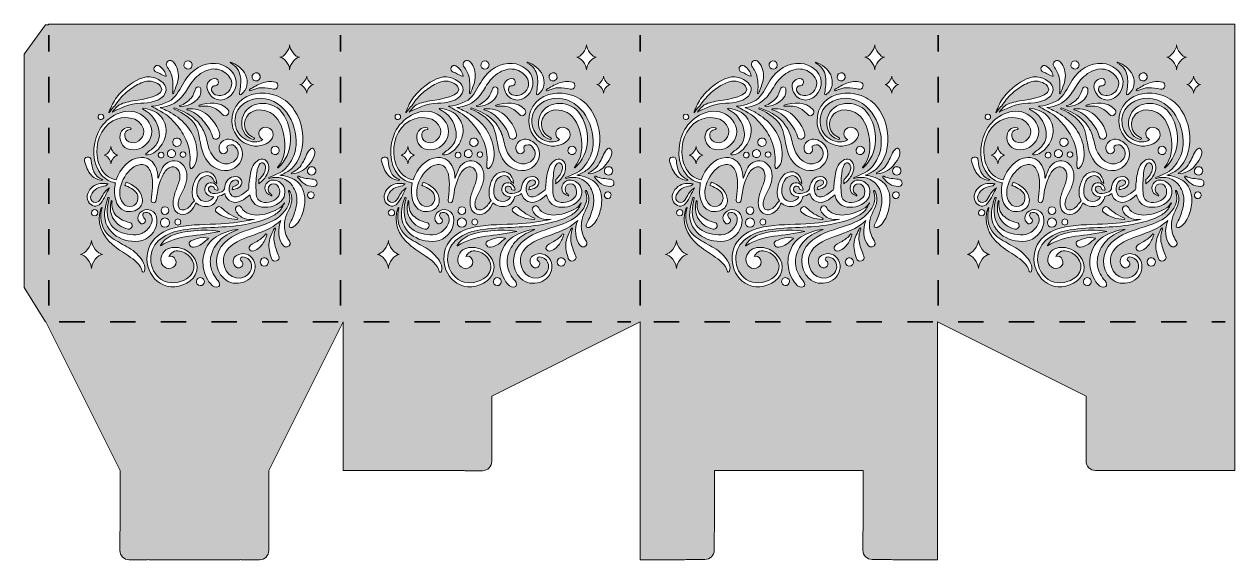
# Model space of a CAD drawing. Extents: x 5 to 989, y -719 to -284.
import ezdxf

# ---------------------------------------------------------------- set-up
doc = ezdxf.new("R2010")
doc.units = 0
doc.header["$MEASUREMENT"] = 0
for name, pattern in [('AI-Linetype-1', [41.240002, 20.620001, -20.620001]), ('AI-Linetype-2', [41.240002, 20.620001, -20.620001]), ('AI-Linetype-3', [41.240002, 20.620001, -20.620001]), ('AI-Linetype-4', [41.240002, 20.620001, -20.620001]), ('AI-Linetype-5', [41.240002, 20.620001, -20.620001]), ('AI-Linetype-6', [41.240002, 20.620001, -20.620001])]:
    doc.linetypes.add(name, pattern=pattern)
doc.layers.add('Layer 1', color=7, linetype='Continuous')

# ---------------------------------------------------------------- blocks, each defined once
blk = doc.blocks.new('block 2')
at = {"layer": 'Layer 1', "true_color": 0x010101}
h = blk.add_hatch(color=18, dxfattribs=at)
h.dxf.hatch_style = 2
edge = h.paths.add_edge_path()
edge.add_spline(control_points=[(512.96, -283.73), (512.96, -283.73), (262.96, -283.73), (262.96, -283.73), (262.96, -283.73), (256.65, -283.73), (256.65, -283.73), (256.65, -283.73), (24.77, -283.73), (24.77, -283.73), (24.77, -283.73), (24.77, -284.11), (24.77, -284.11), (24.77, -284.11), (23.41, -284.11), (23.41, -284.11), (23.41, -284.11), (22.41, -284.11), (22.41, -284.11), (22.41, -284.11), (5, -308.1), (5, -308.1), (5, -308.1), (5, -497.57), (5, -497.57), (5, -497.57), (22.41, -525.5), (22.41, -525.5), (22.41, -525.5), (22.55, -525.5), (22.55, -525.5), (22.55, -525.5), (23.41, -527.22), (23.41, -527.22), (23.41, -527.22), (32.09, -544.58), (32.09, -544.58), (32.09, -544.58), (82.99, -646.36), (82.99, -646.36), (82.99, -646.36), (82.99, -694.64), (82.99, -694.64), (82.99, -694.85), (83, -695.05), (83, -695.26), (82.86, -695.84), (82.78, -696.44), (82.78, -697.07), (82.78, -697.07), (82.78, -711.27), (82.78, -711.27), (82.78, -715.47), (86.18, -718.87), (90.38, -718.87), (90.38, -718.87), (104.58, -718.87), (104.58, -718.87), (105, -718.87), (105.4, -718.83), (105.8, -718.76), (106.25, -718.79), (106.7, -718.8), (107.16, -718.8), (107.16, -718.8), (179.67, -718.8), (179.67, -718.8), (180.08, -718.8), (180.48, -718.79), (180.88, -718.77), (181.26, -718.83), (181.64, -718.87), (182.03, -718.87), (182.03, -718.87), (196.23, -718.87), (196.23, -718.87), (200.43, -718.87), (203.84, -715.47), (203.84, -711.27), (203.84, -711.27), (203.84, -697.07), (203.84, -697.07), (203.84, -696.78), (203.82, -696.49), (203.78, -696.21), (203.82, -695.71), (203.84, -695.2), (203.84, -694.7), (203.84, -694.7), (203.84, -646.36), (203.84, -646.36), (203.84, -646.36), (254.72, -544.58), (254.72, -544.58), (254.72, -544.58), (256.65, -540.7), (256.65, -540.7), (256.65, -540.7), (264.28, -525.45), (264.28, -525.45), (264.28, -525.45), (264.28, -646.36), (264.28, -646.36), (264.28, -646.36), (360.97, -646.36), (360.98, -646.36), (361.25, -646.36), (361.52, -646.35), (361.78, -646.34), (362.27, -646.44), (362.78, -646.49), (363.3, -646.49), (363.3, -646.49), (377.5, -646.49), (377.5, -646.49), (381.7, -646.49), (385.1, -643.09), (385.1, -638.88), (385.1, -638.88), (385.1, -624.69), (385.1, -624.69), (385.1, -624.36), (385.08, -624.04), (385.04, -623.73), (385.07, -623.2), (385.09, -622.67), (385.09, -622.13), (385.09, -622.13), (385.09, -585.88), (385.09, -585.88), (385.09, -585.88), (505.63, -525.61), (505.63, -525.61), (505.63, -525.61), (505.63, -718.8), (505.63, -718.8), (505.63, -718.8), (541.89, -718.8), (541.89, -718.8), (542.79, -718.81), (543.68, -718.75), (544.56, -718.66), (544.56, -718.66), (558.34, -718.66), (558.34, -718.66), (562.54, -718.66), (565.95, -715.25), (565.95, -711.05), (565.95, -711.05), (565.95, -697.37), (565.95, -697.37), (566.05, -696.49), (566.1, -695.6), (566.11, -694.7), (566.11, -694.7), (566.11, -646.36), (566.11, -646.36), (566.11, -646.36), (686.96, -646.36), (686.96, -646.36), (686.96, -646.36), (686.96, -694.64), (686.96, -694.64), (686.96, -694.84), (686.97, -695.03), (686.97, -695.23), (686.86, -695.76), (686.79, -696.3), (686.79, -696.86), (686.79, -696.86), (686.79, -711.05), (686.79, -711.05), (686.79, -715.25), (690.2, -718.66), (694.4, -718.66), (694.4, -718.66), (708.49, -718.66), (708.49, -718.66), (709.36, -718.75), (710.23, -718.8), (711.12, -718.8), (711.12, -718.8), (747.42, -718.8), (747.42, -718.8), (747.42, -718.8), (747.42, -525.45), (747.42, -525.45), (747.42, -525.45), (868.24, -585.86), (868.24, -585.86), (868.24, -585.87), (868.25, -622.19), (868.24, -622.19), (868.24, -622.6), (868.25, -623), (868.27, -623.39), (868.22, -623.75), (868.19, -624.11), (868.19, -624.48), (868.19, -624.48), (868.19, -638.67), (868.19, -638.67), (868.19, -642.87), (871.59, -646.28), (875.79, -646.28), (875.79, -646.28), (889.99, -646.28), (889.99, -646.28), (890.1, -646.28), (890.2, -646.27), (890.3, -646.26), (891, -646.32), (891.7, -646.36), (892.41, -646.36), (892.41, -646.36), (989.09, -646.36), (989.09, -646.36), (989.09, -646.36), (989.09, -283.73), (989.09, -283.73), (989.09, -283.73), (512.96, -283.73), (512.96, -283.73)], knot_values=[0, 0, 0, 0, 1, 1, 1, 2, 2, 2, 3, 3, 3, 4, 4, 4, 5, 5, 5, 6, 6, 6, 7, 7, 7, 8, 8, 8, 9, 9, 9, 10, 10, 10, 11, 11, 11, 12, 12, 12, 13, 13, 13, 14, 14, 14, 15, 15, 15, 16, 16, 16, 17, 17, 17, 18, 18, 18, 19, 19, 19, 20, 20, 20, 21, 21, 21, 22, 22, 22, 23, 23, 23, 24, 24, 24, 25, 25, 25, 26, 26, 26, 27, 27, 27, 28, 28, 28, 29, 29, 29, 30, 30, 30, 31, 31, 31, 32, 32, 32, 33, 33, 33, 34, 34, 34, 35, 35, 35, 36, 36, 36, 37, 37, 37, 38, 38, 38, 39, 39, 39, 40, 40, 40, 41, 41, 41, 42, 42, 42, 43, 43, 43, 44, 44, 44, 45, 45, 45, 46, 46, 46, 47, 47, 47, 48, 48, 48, 49, 49, 49, 50, 50, 50, 51, 51, 51, 52, 52, 52, 53, 53, 53, 54, 54, 54, 55, 55, 55, 56, 56, 56, 57, 57, 57, 58, 58, 58, 59, 59, 59, 60, 60, 60, 61, 61, 61, 62, 62, 62, 63, 63, 63, 64, 64, 64, 65, 65, 65, 66, 66, 66, 67, 67, 67, 68, 68, 68, 69, 69, 69, 70, 70, 70, 71, 71, 71, 72, 72, 72, 73, 73, 73, 74, 74, 74, 74], degree=3, periodic=1)
edge = h.paths.add_edge_path()
edge.add_spline(control_points=[(241.95, -403.77), (241.78, -404.34), (241.5, -404.84), (241.08, -405.26), (240.65, -405.68), (240.16, -405.97), (239.58, -406.13), (239.55, -406.15), (239.51, -406.16), (239.47, -406.18), (238.88, -406.34), (238.29, -406.34), (237.7, -406.18), (237.14, -406.02), (236.65, -405.74), (236.24, -405.32), (235.82, -404.91), (235.54, -404.42), (235.38, -403.86), (235.22, -403.27), (235.22, -402.68), (235.38, -402.09), (235.4, -402.05), (235.41, -402.01), (235.43, -401.97), (235.59, -401.4), (235.88, -400.9), (236.3, -400.48), (236.72, -400.06), (237.22, -399.77), (237.79, -399.61), (238.39, -399.45), (238.99, -399.45), (239.58, -399.61), (240.16, -399.77), (240.65, -400.06), (241.08, -400.48), (241.5, -400.9), (241.78, -401.4), (241.95, -401.97), (242.11, -402.57), (242.11, -403.17), (241.95, -403.77)], knot_values=[0, 0, 0, 0, 1, 1, 1, 2, 2, 2, 3, 3, 3, 4, 4, 4, 5, 5, 5, 6, 6, 6, 7, 7, 7, 8, 8, 8, 9, 9, 9, 10, 10, 10, 11, 11, 11, 12, 12, 12, 13, 13, 13, 14, 14, 14, 14], degree=3, periodic=1)
edge = h.paths.add_edge_path()
edge.add_spline(control_points=[(240.55, -385.33), (243.17, -389.76), (238.23, -395.87), (235.37, -399.1), (232.49, -402.34), (226.98, -405.29), (222.58, -405.26), (222.14, -405.26), (221.97, -404.66), (222.36, -404.43), (224.37, -403.25), (226.38, -402.45), (228.09, -400.79), (229.71, -399.2), (230.81, -397.24), (231.94, -395.29), (233.91, -391.9), (234.96, -387.08), (238.19, -384.71), (238.94, -384.15), (240.11, -384.59), (240.55, -385.33)], knot_values=[0, 0, 0, 0, 1, 1, 1, 2, 2, 2, 3, 3, 3, 4, 4, 4, 5, 5, 5, 6, 6, 6, 7, 7, 7, 7], degree=3, periodic=1)
edge = h.paths.add_edge_path()
edge.add_spline(control_points=[(234.62, -325.84), (234.62, -328.63), (237.9, -332.81), (240.1, -332.81), (237.9, -332.81), (234.62, -336.99), (234.62, -339.78), (234.62, -336.99), (231.33, -332.81), (229.14, -332.81), (231.33, -332.81), (234.62, -328.63), (234.62, -325.84)], knot_values=[0, 0, 0, 0, 1, 1, 1, 2, 2, 2, 3, 3, 3, 4, 4, 4, 4], degree=3, periodic=1)
edge = h.paths.add_edge_path()
edge.add_spline(control_points=[(220.78, -300.45), (220.78, -304.5), (225.55, -310.57), (228.73, -310.57), (225.55, -310.57), (220.78, -316.64), (220.78, -320.69), (220.78, -316.64), (216.01, -310.57), (212.83, -310.57), (216.01, -310.57), (220.78, -304.5), (220.78, -300.45)], knot_values=[0, 0, 0, 0, 1, 1, 1, 2, 2, 2, 3, 3, 3, 4, 4, 4, 4], degree=3, periodic=1)
edge = h.paths.add_edge_path()
edge.add_spline(control_points=[(193.11, -323.2), (195.33, -322.82), (197.26, -325.02), (196.8, -327.19), (196.3, -329.59), (193.23, -330.65), (191.34, -329.05), (191.28, -329), (191.21, -328.94), (191.15, -328.88), (189.24, -326.98), (190.49, -323.65), (193.11, -323.2)], knot_values=[0, 0, 0, 0, 1, 1, 1, 2, 2, 2, 3, 3, 3, 4, 4, 4, 4], degree=3, periodic=1)
edge = h.paths.add_edge_path()
edge.add_spline(control_points=[(188.23, -336.76), (191.57, -334.92), (194.47, -332.86), (198.09, -331.49), (201.74, -330.09), (205.41, -329.95), (209.2, -330.89), (212.89, -331.81), (211.31, -337.36), (207.64, -336.55), (204.57, -335.87), (201.28, -335.23), (198.11, -335.28), (194.94, -335.34), (191.62, -336.7), (188.64, -337.72), (188.06, -337.92), (187.72, -337.04), (188.23, -336.76)], knot_values=[0, 0, 0, 0, 1, 1, 1, 2, 2, 2, 3, 3, 3, 4, 4, 4, 5, 5, 5, 6, 6, 6, 6], degree=3, periodic=1)
edge = h.paths.add_edge_path()
edge.add_spline(control_points=[(172.8, -314.61), (177.69, -316.2), (182.82, -320.13), (185.01, -324.87), (186.24, -327.56), (186.53, -330.68), (186.07, -333.59), (185.55, -336.87), (183.78, -338.69), (181.44, -340.82), (180.84, -341.37), (179.76, -340.84), (180.01, -340), (180.69, -337.78), (180.65, -335.19), (180.92, -332.89), (181.18, -330.72), (181.13, -328.63), (180.8, -326.46), (179.98, -321.18), (177.42, -317.55), (172.57, -315.16), (172.27, -315.01), (172.48, -314.51), (172.8, -314.61)], knot_values=[0, 0, 0, 0, 1, 1, 1, 2, 2, 2, 3, 3, 3, 4, 4, 4, 5, 5, 5, 6, 6, 6, 7, 7, 7, 8, 8, 8, 8], degree=3, periodic=1)
edge = h.paths.add_edge_path()
edge.add_spline(control_points=[(160.54, -315.57), (168.45, -316.2), (176.32, -321.79), (177.25, -330.04), (178.2, -338.45), (170, -347.85), (161.1, -344.71), (156.91, -343.23), (155.06, -340.04), (153.83, -336.03), (152.57, -331.95), (155.62, -327.89), (159.91, -327.86), (164.35, -327.82), (163.52, -334.86), (159.1, -333.88), (158.3, -333.71), (157.46, -335.53), (157.31, -336.12), (156.8, -338.18), (158.63, -340.17), (160.34, -340.99), (162.11, -341.85), (164.29, -341.93), (166.19, -341.47), (171.1, -340.27), (174.72, -334.81), (173.43, -329.82), (172.46, -326.08), (168.98, -323), (165.57, -321.43), (161.02, -319.34), (156.18, -319.82), (151.74, -321.96), (147.1, -324.2), (143.34, -327.75), (140.46, -331.98), (137.97, -335.63), (135.91, -339.57), (132.99, -342.91), (128.51, -348.05), (122.08, -350.97), (115.42, -351.48), (115.82, -351.63), (121.83, -354.17), (124.26, -355.64), (129.3, -358.7), (134.23, -362.4), (137.81, -367.13), (141.4, -371.87), (144.26, -377.65), (145.13, -383.58), (145.89, -388.81), (146.22, -397.39), (141.31, -400.85), (140.81, -401.2), (139.91, -400.87), (139.82, -400.24), (139.4, -397.48), (140.06, -394.47), (139.89, -391.63), (139.71, -388.75), (139.32, -386.03), (138.57, -383.24), (137.26, -378.4), (135.04, -374.04), (132.2, -369.91), (129.12, -365.43), (125.58, -361.52), (121.38, -357.99), (118.28, -355.39), (108.02, -350.27), (108.47, -350.32), (111.6, -350.6), (122.25, -347.84), (126.2, -343.87), (130.43, -339.61), (132.71, -334.31), (135.86, -329.29), (141.06, -321.01), (150.46, -314.76), (160.54, -315.57)], knot_values=[0, 0, 0, 0, 1, 1, 1, 2, 2, 2, 3, 3, 3, 4, 4, 4, 5, 5, 5, 6, 6, 6, 7, 7, 7, 8, 8, 8, 9, 9, 9, 10, 10, 10, 11, 11, 11, 12, 12, 12, 13, 13, 13, 14, 14, 14, 15, 15, 15, 16, 16, 16, 17, 17, 17, 18, 18, 18, 19, 19, 19, 20, 20, 20, 21, 21, 21, 22, 22, 22, 23, 23, 23, 24, 24, 24, 25, 25, 25, 26, 26, 26, 27, 27, 27, 27], degree=3, periodic=1)
edge = h.paths.add_edge_path()
edge.add_spline(control_points=[(158.44, -351.33), (154.84, -349.98), (151, -350.21), (147.23, -350.24), (146.81, -350.24), (146.72, -349.59), (147.13, -349.49), (155.23, -347.49), (164.26, -346.31), (170.58, -352.9), (173.28, -355.72), (168.88, -360.06), (166.32, -357.17), (164.16, -354.73), (161.52, -352.48), (158.44, -351.33)], knot_values=[0, 0, 0, 0, 1, 1, 1, 2, 2, 2, 3, 3, 3, 4, 4, 4, 5, 5, 5, 5], degree=3, periodic=1)
edge = h.paths.add_edge_path()
edge.add_spline(control_points=[(157.97, -374.98), (156.76, -369.92), (153.51, -365.82), (150.26, -361.85), (146.99, -357.85), (142.72, -354.32), (137.49, -353.4), (136.95, -353.31), (137.13, -352.53), (137.62, -352.5), (143.77, -352.08), (149.32, -353.19), (154.01, -357.45), (158.37, -361.41), (162.95, -367.42), (163.89, -373.35), (164.49, -377.16), (158.9, -378.9), (157.97, -374.98)], knot_values=[0, 0, 0, 0, 1, 1, 1, 2, 2, 2, 3, 3, 3, 4, 4, 4, 5, 5, 5, 6, 6, 6, 6], degree=3, periodic=1)
edge = h.paths.add_edge_path()
edge.add_spline(control_points=[(131.76, -350.57), (131.28, -350.55), (131.13, -349.79), (131.64, -349.7), (134.97, -349.06), (138.4, -346.18), (140.63, -343.72), (142.82, -341.3), (143.16, -338.49), (144.54, -335.73), (145.36, -334.09), (148.24, -334.42), (148.57, -336.26), (150.14, -345.03), (139.11, -350.9), (131.76, -350.57)], knot_values=[0, 0, 0, 0, 1, 1, 1, 2, 2, 2, 3, 3, 3, 4, 4, 4, 5, 5, 5, 5], degree=3, periodic=1)
edge = h.paths.add_edge_path()
edge.add_spline(control_points=[(146.03, -363.17), (148.5, -365.97), (150.45, -369.18), (151.78, -372.67), (153.36, -376.83), (153.95, -381.31), (155.45, -385.51), (158.06, -392.85), (165.61, -399.86), (173.87, -396.13), (177.47, -394.5), (179.98, -390.42), (178.65, -386.53), (178.02, -384.65), (176.51, -382.64), (174.62, -381.85), (173.65, -381.45), (168.84, -381.94), (169.83, -384.16), (171.78, -388.56), (165.54, -391.09), (163.8, -386.7), (162.01, -382.18), (165.46, -377.77), (170.03, -377.24), (173.59, -376.83), (177.79, -379.06), (179.97, -381.82), (184.82, -387.97), (182.46, -396.16), (176.31, -400.31), (169.32, -405.02), (159.9, -402.19), (154.69, -396.09), (148.21, -388.51), (148.74, -379.01), (146.05, -369.98), (143.51, -361.46), (134.48, -355.87), (126.78, -352.61), (126.26, -352.38), (126.64, -351.51), (127.17, -351.69), (134.22, -354.09), (141.01, -357.48), (146.03, -363.17)], knot_values=[0, 0, 0, 0, 1, 1, 1, 2, 2, 2, 3, 3, 3, 4, 4, 4, 5, 5, 5, 6, 6, 6, 7, 7, 7, 8, 8, 8, 9, 9, 9, 10, 10, 10, 11, 11, 11, 12, 12, 12, 13, 13, 13, 14, 14, 14, 15, 15, 15, 15], degree=3, periodic=1)
edge = h.paths.add_edge_path()
edge.add_spline(control_points=[(126.73, -382.06), (126.7, -382.04), (126.67, -382.01), (126.65, -381.98), (124.52, -379.7), (126.51, -375.8), (129.6, -376.18), (131.59, -376.43), (132.98, -378.4), (132.55, -380.36), (131.98, -382.97), (128.62, -383.95), (126.73, -382.06)], knot_values=[0, 0, 0, 0, 1, 1, 1, 2, 2, 2, 3, 3, 3, 4, 4, 4, 4], degree=3, periodic=1)
edge = h.paths.add_edge_path()
edge.add_spline(control_points=[(127.89, -389.61), (127.36, -392.09), (124.16, -393.03), (122.35, -391.23), (122.33, -391.2), (122.3, -391.18), (122.28, -391.15), (120.26, -388.98), (122.15, -385.27), (125.09, -385.64), (126.98, -385.87), (128.3, -387.74), (127.89, -389.61)], knot_values=[0, 0, 0, 0, 1, 1, 1, 2, 2, 2, 3, 3, 3, 4, 4, 4, 4], degree=3, periodic=1)
edge = h.paths.add_edge_path()
edge.add_spline(control_points=[(134.35, -387.33), (135.67, -387.49), (136.58, -388.79), (136.3, -390.08), (135.93, -391.81), (133.71, -392.46), (132.46, -391.21), (132.44, -391.19), (132.42, -391.17), (132.41, -391.16), (131, -389.65), (132.32, -387.07), (134.35, -387.33)], knot_values=[0, 0, 0, 0, 1, 1, 1, 2, 2, 2, 3, 3, 3, 4, 4, 4, 4], degree=3, periodic=1)
edge = h.paths.add_edge_path()
edge.add_spline(control_points=[(115.05, -384.02), (112.59, -386.98), (108.3, -390.23), (104.27, -389.93), (103.83, -389.89), (103.48, -389.32), (103.87, -388.98), (106.76, -386.51), (109.89, -384.99), (112.14, -381.78), (114.42, -378.55), (115.25, -375.09), (114.7, -371.17), (113.54, -362.95), (108.93, -356.3), (101.3, -352.83), (100.69, -352.55), (101.16, -351.72), (101.73, -351.82), (106.7, -352.72), (111.78, -354.18), (115.37, -357.95), (118.66, -361.4), (120.76, -366.39), (120.37, -371.2), (119.99, -375.85), (118.05, -380.43), (115.05, -384.02)], knot_values=[0, 0, 0, 0, 1, 1, 1, 2, 2, 2, 3, 3, 3, 4, 4, 4, 5, 5, 5, 6, 6, 6, 7, 7, 7, 8, 8, 8, 9, 9, 9, 9], degree=3, periodic=1)
edge = h.paths.add_edge_path()
edge.add_spline(control_points=[(118.61, -390.52), (118.22, -392.3), (115.93, -392.97), (114.64, -391.68), (114.62, -391.66), (114.6, -391.64), (114.59, -391.62), (113.14, -390.07), (114.49, -387.41), (116.6, -387.67), (117.95, -387.84), (118.9, -389.18), (118.61, -390.52)], knot_values=[0, 0, 0, 0, 1, 1, 1, 2, 2, 2, 3, 3, 3, 4, 4, 4, 4], degree=3, periodic=1)
edge = h.paths.add_edge_path()
edge.add_spline(control_points=[(137.59, -313.6), (140.33, -313.13), (142.45, -316.06), (141.12, -318.51), (140.06, -320.45), (137.35, -320.85), (135.78, -319.29), (135.74, -319.25), (135.7, -319.22), (135.67, -319.18), (133.92, -317.26), (135.03, -314.03), (137.59, -313.6)], knot_values=[0, 0, 0, 0, 1, 1, 1, 2, 2, 2, 3, 3, 3, 4, 4, 4, 4], degree=3, periodic=1)
edge = h.paths.add_edge_path()
edge.add_spline(control_points=[(125.09, -313.56), (128.8, -316.23), (130.25, -320.93), (130.36, -325.36), (130.48, -330.59), (128.01, -335.18), (126.4, -340), (126.22, -340.56), (125.46, -340.32), (125.54, -339.76), (126.18, -335.55), (126.09, -331.12), (125.28, -326.94), (124.56, -323.28), (122.81, -320.83), (120.89, -317.76), (119.34, -315.27), (122.55, -311.73), (125.09, -313.56)], knot_values=[0, 0, 0, 0, 1, 1, 1, 2, 2, 2, 3, 3, 3, 4, 4, 4, 5, 5, 5, 6, 6, 6, 6], degree=3, periodic=1)
edge = h.paths.add_edge_path()
edge.add_spline(control_points=[(110.7, -318.91), (111.32, -317.45), (113.18, -316.74), (114.58, -317.61), (116.1, -318.55), (117.43, -319.86), (118.55, -321.26), (119.66, -322.65), (119.89, -324.28), (120.47, -325.89), (120.67, -326.44), (117.15, -324.95), (116, -324.23), (114.85, -323.52), (113.74, -323.06), (112.47, -322.6), (110.94, -322.03), (110.03, -320.5), (110.7, -318.91)], knot_values=[0, 0, 0, 0, 1, 1, 1, 2, 2, 2, 3, 3, 3, 4, 4, 4, 5, 5, 5, 6, 6, 6, 6], degree=3, periodic=1)
edge = h.paths.add_edge_path()
edge.add_spline(control_points=[(73.97, -354.91), (75.81, -350.69), (77.35, -346.75), (80.21, -343.09), (82.84, -339.75), (85.83, -336.74), (89.2, -334.14), (94.78, -329.84), (102.49, -324.89), (109.81, -326.96), (115.25, -328.5), (122.83, -333), (119.66, -339.75), (116.41, -346.66), (106.37, -347.79), (99.72, -347.9), (90.73, -348.05), (81.17, -352.68), (76.6, -355.16), (77.29, -354.32), (77.99, -353.48), (78.68, -352.64), (79.82, -351.46), (81.01, -350.32), (82.21, -349.21), (86.14, -347.31), (90.42, -346.55), (95.21, -345.78), (99.18, -345.15), (122.23, -342.13), (115.76, -333.97), (113.12, -330.62), (107.11, -329.19), (103.21, -330.28), (99.11, -331.44), (95.13, -333.8), (91.68, -336.24), (88.2, -338.7), (85.03, -341.66), (82.34, -344.96), (80.87, -346.75), (79.75, -348.23), (78.65, -349.93), (77.38, -351.27), (76.22, -352.73), (75.13, -354.23), (74.71, -354.69), (74.3, -355.16), (73.89, -355.63), (73.9, -355.31), (73.93, -355.01), (73.97, -354.91)], knot_values=[0, 0, 0, 0, 1, 1, 1, 2, 2, 2, 3, 3, 3, 4, 4, 4, 5, 5, 5, 6, 6, 6, 7, 7, 7, 8, 8, 8, 9, 9, 9, 10, 10, 10, 11, 11, 11, 12, 12, 12, 13, 13, 13, 14, 14, 14, 15, 15, 15, 16, 16, 16, 17, 17, 17, 17], degree=3, periodic=1)
edge = h.paths.add_edge_path()
edge.add_spline(control_points=[(65.96, -357.13), (67.63, -355.87), (70.1, -357.46), (69.62, -359.5), (69.32, -360.76), (67.89, -361.59), (66.65, -361.18), (66.29, -361.07), (65.98, -360.86), (65.74, -360.6), (64.85, -359.65), (64.84, -357.98), (65.96, -357.13)], knot_values=[0, 0, 0, 0, 1, 1, 1, 2, 2, 2, 3, 3, 3, 4, 4, 4, 4], degree=3, periodic=1)
edge = h.paths.add_edge_path()
edge.add_spline(control_points=[(65.05, -371.62), (70.16, -360.52), (84.86, -350.6), (97.22, -355.82), (103.2, -358.34), (108.63, -364.08), (108.66, -370.89), (108.69, -378.09), (102.99, -384.29), (96.03, -385.59), (89.24, -386.86), (82.96, -382.94), (82.81, -375.74), (82.72, -370.76), (86.31, -366.63), (91.4, -368.04), (92.13, -368.24), (92, -369.44), (91.21, -369.39), (87.97, -369.17), (86.33, -371.65), (86.75, -374.62), (87.16, -377.48), (89.35, -379.22), (92.12, -379.9), (98.09, -381.37), (103.61, -374.31), (102.01, -368.8), (98.98, -358.37), (85.07, -357.77), (77.12, -362.19), (66.54, -368.07), (62.64, -380.96), (64.52, -392.38), (65.38, -397.57), (67.73, -402.83), (71.69, -406.39), (74.11, -408.55), (76.9, -409.52), (79.81, -410.21), (82.68, -401.11), (90.08, -392.46), (100.01, -392), (105.7, -391.74), (110.09, -395.19), (112.17, -400.32), (113.25, -403), (113.63, -405.85), (113.74, -408.72), (114.22, -408.77), (116.04, -401.89), (118.41, -398.91), (122.1, -394.26), (128.65, -393.13), (133.22, -397.18), (137.98, -401.4), (138.08, -408.35), (136.1, -413.97), (135.01, -417.06), (133.51, -420.06), (132.03, -422.99), (130.69, -425.66), (129.41, -429.22), (130.37, -432.21), (131.32, -435.16), (134.64, -435.08), (136.95, -433.81), (139.71, -432.29), (140.89, -429.65), (143.05, -427.52), (143.13, -427.44), (143.23, -427.38), (143.32, -427.33), (140.93, -423.64), (141.26, -418.99), (142.29, -414.84), (143.17, -411.31), (144.78, -407.67), (147.74, -405.42), (153.66, -400.92), (161.36, -405.07), (161.51, -413.12), (160.88, -412.53), (160.2, -412.09), (159.46, -411.65), (157.41, -405.07), (151.5, -406.04), (148.46, -409.21), (146.24, -411.53), (145.47, -414.88), (145.32, -418.08), (145.22, -420.1), (145.34, -422.21), (146.28, -424.01), (147.48, -426.34), (150.05, -427.9), (152.68, -427.89), (155.3, -427.87), (157.86, -426.29), (159.04, -423.95), (156.53, -424.14), (153.89, -422.92), (152.62, -420.75), (151.34, -418.58), (151.64, -415.53), (153.49, -413.81), (156.57, -410.97), (161.65, -413.12), (162.68, -417.94), (162.94, -419.2), (160.62, -418.11), (159.87, -418.15), (159.96, -416.74), (158.85, -415.33), (157.45, -415.19), (156.05, -415.05), (154.64, -416.29), (154.7, -417.7), (154.73, -418.28), (154.97, -418.83), (155.29, -419.31), (156.93, -421.79), (159.72, -421.7), (162.25, -420.99), (163.97, -420.51), (167.58, -419.78), (167.76, -417.49), (168.09, -413.02), (170.43, -408.39), (175.13, -407.61), (177.52, -407.21), (180.15, -407.83), (181.44, -410.08), (182.46, -411.88), (181.97, -414.13), (180.54, -415.56), (179.2, -416.89), (177.21, -417.52), (175.43, -417.97), (174.98, -418.09), (174.49, -418.19), (173.99, -418.29), (174.09, -417.51), (174.29, -416.73), (174.47, -415.98), (175.52, -415.58), (176.58, -415.17), (177.57, -414.59), (178.27, -414.18), (178.99, -413.64), (179.24, -412.82), (179.71, -411.33), (178.28, -410.25), (176.91, -410.16), (170.74, -409.76), (169.52, -422.89), (175.62, -424.11), (178.3, -424.65), (181.14, -422.67), (183.2, -421.19), (184.06, -420.57), (187.59, -418.52), (187.55, -417.3), (187.49, -415.59), (187.61, -413.83), (187.84, -412.2), (188.45, -407.72), (188.91, -402.59), (191.07, -398.55), (193.17, -394.64), (198.65, -390.8), (202.2, -395.31), (204.88, -398.7), (203.85, -403.52), (201.79, -406.94), (200.3, -409.41), (198.14, -411.67), (195.65, -413.38), (195.71, -412.22), (195.77, -411.06), (195.83, -409.9), (196.84, -409.02), (197.8, -408.09), (198.61, -407), (200.35, -404.67), (202.73, -399.73), (200.14, -397.12), (196.82, -393.79), (194.52, -400.72), (194.24, -402.87), (193.56, -408.09), (193.18, -413.39), (193.43, -418.66), (193.54, -421.07), (193.45, -423.89), (194.97, -425.93), (195.76, -426.99), (196.97, -427.7), (198.24, -428.08), (202.87, -429.45), (209.86, -427.69), (212.07, -423.04), (213.97, -419.05), (211.53, -411.7), (206.1, -413.65), (203.64, -414.53), (202.79, -417.17), (203.57, -419.52), (203.93, -420.61), (204.63, -421.13), (205.46, -421.86), (205.74, -422.1), (206.96, -423.5), (205.76, -423.09), (202.83, -422.07), (200.65, -420.25), (200.72, -416.96), (200.77, -414.48), (202.19, -412.05), (204.46, -410.98), (207.61, -409.49), (211.45, -410.93), (213.95, -413.05), (217.4, -415.98), (217.67, -421.58), (215.49, -425.34), (212.15, -431.08), (204.36, -433.22), (198.12, -432.25), (192.48, -431.36), (189.55, -427.63), (188.31, -422.32), (186.21, -424.41), (183.63, -426.13), (181.42, -427.31), (175.93, -430.25), (169.33, -427.59), (168, -421.38), (166.35, -422.5), (164.33, -423.22), (162.39, -423.63), (161.68, -427.22), (159.29, -430.54), (155.61, -431.51), (151.94, -432.48), (147.29, -431.57), (144.54, -428.85), (142.99, -434.14), (137.74, -439.52), (131.84, -438.04), (125.94, -436.57), (125.54, -429.55), (126.5, -424.65), (127.15, -421.4), (128.39, -418.42), (129.56, -415.34), (130.68, -412.41), (131.93, -409.11), (131.57, -405.92), (131.33, -403.85), (130.32, -401.57), (128.56, -400.37), (126.24, -398.77), (123.31, -399.82), (121.32, -401.48), (118.97, -403.44), (117.21, -407), (116.08, -409.81), (115.2, -411.99), (113.61, -417.6), (113.5, -418.18), (113.21, -421.31), (112.7, -424.42), (111.9, -427.45), (111.37, -429.45), (108.05, -429.08), (108.23, -426.95), (108.81, -420.05), (110.17, -412.69), (108.46, -405.84), (107.77, -403.06), (106.16, -399.59), (103.43, -398.28), (100.45, -396.86), (96.79, -398.14), (94.17, -399.72), (85.36, -405.03), (77.57, -422.54), (86.92, -430.72), (88.87, -432.43), (92.68, -431.95), (94.68, -430.64), (97.11, -429.05), (97.95, -425.93), (97.28, -423.19), (96.24, -418.87), (91.48, -416.53), (87.7, -415.04), (87.45, -414.94), (87.19, -414.85), (86.93, -414.76), (87.12, -413.82), (87.45, -412.92), (88.01, -412.17), (93.6, -414.04), (99.74, -418.45), (100.6, -424.25), (101.83, -427.09), (100.63, -430.67), (98.82, -432.82), (96.33, -435.77), (90.41, -436.75), (86.66, -435.34), (78.77, -432.35), (77.7, -421.58), (78.82, -414.42), (78.9, -413.86), (79.01, -413.29), (79.14, -412.73), (78.45, -412.56), (77.77, -412.38), (77.09, -412.18), (73.53, -411.11), (70.38, -409.15), (67.91, -406.36), (59.85, -397.26), (60.21, -382.13), (65.05, -371.62)], knot_values=[0, 0, 0, 0, 1, 1, 1, 2, 2, 2, 3, 3, 3, 4, 4, 4, 5, 5, 5, 6, 6, 6, 7, 7, 7, 8, 8, 8, 9, 9, 9, 10, 10, 10, 11, 11, 11, 12, 12, 12, 13, 13, 13, 14, 14, 14, 15, 15, 15, 16, 16, 16, 17, 17, 17, 18, 18, 18, 19, 19, 19, 20, 20, 20, 21, 21, 21, 22, 22, 22, 23, 23, 23, 24, 24, 24, 25, 25, 25, 26, 26, 26, 27, 27, 27, 28, 28, 28, 29, 29, 29, 30, 30, 30, 31, 31, 31, 32, 32, 32, 33, 33, 33, 34, 34, 34, 35, 35, 35, 36, 36, 36, 37, 37, 37, 38, 38, 38, 39, 39, 39, 40, 40, 40, 41, 41, 41, 42, 42, 42, 43, 43, 43, 44, 44, 44, 45, 45, 45, 46, 46, 46, 47, 47, 47, 48, 48, 48, 49, 49, 49, 50, 50, 50, 51, 51, 51, 52, 52, 52, 53, 53, 53, 54, 54, 54, 55, 55, 55, 56, 56, 56, 57, 57, 57, 58, 58, 58, 59, 59, 59, 60, 60, 60, 61, 61, 61, 62, 62, 62, 63, 63, 63, 64, 64, 64, 65, 65, 65, 66, 66, 66, 67, 67, 67, 68, 68, 68, 69, 69, 69, 70, 70, 70, 71, 71, 71, 72, 72, 72, 73, 73, 73, 74, 74, 74, 75, 75, 75, 76, 76, 76, 77, 77, 77, 78, 78, 78, 79, 79, 79, 80, 80, 80, 81, 81, 81, 82, 82, 82, 83, 83, 83, 84, 84, 84, 85, 85, 85, 86, 86, 86, 87, 87, 87, 88, 88, 88, 89, 89, 89, 90, 90, 90, 91, 91, 91, 92, 92, 92, 93, 93, 93, 94, 94, 94, 95, 95, 95, 96, 96, 96, 97, 97, 97, 98, 98, 98, 99, 99, 99, 100, 100, 100, 101, 101, 101, 102, 102, 102, 103, 103, 103, 104, 104, 104, 105, 105, 105, 106, 106, 106, 107, 107, 107, 108, 108, 108, 109, 109, 109, 109], degree=3, periodic=1)
edge = h.paths.add_edge_path()
edge.add_spline(control_points=[(81, -390.14), (78.8, -390.14), (75.52, -394.32), (75.52, -397.11), (75.52, -394.32), (72.23, -390.14), (70.04, -390.14), (72.23, -390.14), (75.52, -385.96), (75.52, -383.17), (75.52, -385.96), (78.8, -390.14), (81, -390.14)], knot_values=[0, 0, 0, 0, 1, 1, 1, 2, 2, 2, 3, 3, 3, 4, 4, 4, 4], degree=3, periodic=1)
edge = h.paths.add_edge_path()
edge.add_spline(control_points=[(178.46, -441.41), (178.94, -441.6), (178.9, -442.34), (178.34, -442.34), (171.99, -442.35), (166.22, -440.42), (161.33, -436.43), (158.69, -434.29), (162.55, -430.28), (165.11, -432.65), (169.1, -436.33), (173.43, -439.42), (178.46, -441.41)], knot_values=[0, 0, 0, 0, 1, 1, 1, 2, 2, 2, 3, 3, 3, 4, 4, 4, 4], degree=3, periodic=1)
edge = h.paths.add_edge_path()
edge.add_spline(control_points=[(129.9, -446.94), (126.68, -446.94), (126.68, -441.93), (129.9, -441.93), (133.13, -441.93), (133.12, -446.94), (129.9, -446.94)], knot_values=[0, 0, 0, 0, 1, 1, 1, 2, 2, 2, 2], degree=3, periodic=1)
edge = h.paths.add_edge_path()
edge.add_spline(control_points=[(119.42, -441.15), (124.3, -441.15), (124.29, -448.72), (119.42, -448.72), (114.54, -448.72), (114.55, -441.15), (119.42, -441.15)], knot_values=[0, 0, 0, 0, 1, 1, 1, 2, 2, 2, 2], degree=3, periodic=1)
edge = h.paths.add_edge_path()
edge.add_spline(control_points=[(119.42, -431.99), (123.5, -431.99), (123.49, -438.32), (119.42, -438.32), (115.34, -438.32), (115.35, -431.99), (119.42, -431.99)], knot_values=[0, 0, 0, 0, 1, 1, 1, 2, 2, 2, 2], degree=3, periodic=1)
edge = h.paths.add_edge_path()
edge.add_spline(control_points=[(79.88, -439.35), (83.02, -442.17), (86.8, -443.89), (90.83, -444.87), (94.32, -445.71), (92.78, -450.71), (89.38, -450.15), (84.29, -449.3), (79.23, -445.39), (76.86, -440.81), (74.69, -436.62), (74.67, -431.78), (75.74, -427.29), (75.83, -426.91), (76.47, -426.99), (76.43, -427.38), (76.06, -431.67), (76.48, -436.32), (79.88, -439.35)], knot_values=[0, 0, 0, 0, 1, 1, 1, 2, 2, 2, 3, 3, 3, 4, 4, 4, 5, 5, 5, 6, 6, 6, 6], degree=3, periodic=1)
edge = h.paths.add_edge_path()
edge.add_spline(control_points=[(57.18, -427.93), (54.62, -423.6), (57.21, -418.42), (60.87, -415.67), (64.5, -412.93), (69.03, -412.57), (73.32, -413.46), (72.6, -413.88), (71.97, -414.44), (71.38, -415.06), (68.79, -415.37), (66.25, -415.97), (63.96, -417.29), (60.77, -419.12), (56.05, -425.75), (61.42, -428.33), (65.43, -430.27), (67.95, -424.04), (69.47, -421.51), (70.09, -420.47), (70.8, -419.58), (71.6, -418.77), (72.4, -417.97), (73.29, -417.26), (74.28, -416.56), (73.24, -418.58), (71.74, -421.3), (71.07, -422.88), (70.11, -425.15), (68.63, -427.2), (67.16, -429.16), (64.24, -433), (59.48, -431.83), (57.18, -427.93)], knot_values=[0, 0, 0, 0, 1, 1, 1, 2, 2, 2, 3, 3, 3, 4, 4, 4, 5, 5, 5, 6, 6, 6, 7, 7, 7, 8, 8, 8, 9, 9, 9, 10, 10, 10, 11, 11, 11, 11], degree=3, periodic=1)
edge = h.paths.add_edge_path()
edge.add_spline(control_points=[(60.57, -438.91), (57.62, -436.35), (62.23, -432.84), (64.17, -435.1), (64.43, -435.4), (64.63, -435.79), (64.77, -436.3), (65.43, -438.73), (62.45, -440.54), (60.57, -438.91)], knot_values=[0, 0, 0, 0, 1, 1, 1, 2, 2, 2, 3, 3, 3, 3], degree=3, periodic=1)
edge = h.paths.add_edge_path()
edge.add_spline(control_points=[(59.56, -394.34), (59.73, -400.33), (62.02, -408.1), (68.59, -409.76), (69.01, -409.87), (68.92, -410.51), (68.49, -410.5), (65.01, -410.42), (62.06, -409.07), (59.64, -406.47), (56.54, -403.16), (55.51, -399.24), (54.03, -395.09), (52.7, -391.33), (59.43, -390.08), (59.56, -394.34)], knot_values=[0, 0, 0, 0, 1, 1, 1, 2, 2, 2, 3, 3, 3, 4, 4, 4, 5, 5, 5, 5], degree=3, periodic=1)
edge = h.paths.add_edge_path()
edge.add_spline(control_points=[(59.66, -482.07), (59.66, -477.52), (54.3, -470.7), (50.73, -470.7), (54.3, -470.7), (59.66, -463.88), (59.66, -459.33), (59.66, -463.88), (65.02, -470.7), (68.59, -470.7), (65.02, -470.7), (59.66, -477.52), (59.66, -482.07)], knot_values=[0, 0, 0, 0, 1, 1, 1, 2, 2, 2, 3, 3, 3, 4, 4, 4, 4], degree=3, periodic=1)
edge = h.paths.add_edge_path()
edge.add_spline(control_points=[(102.54, -484.86), (102.23, -485.5), (101.16, -485.34), (101.01, -484.66), (99.74, -478.75), (94.32, -475.13), (89.72, -471.9), (85.4, -468.87), (80.8, -466.19), (76.76, -462.78), (67.95, -455.35), (63.15, -443.99), (67.63, -432.85), (67.78, -432.47), (68.38, -432.61), (68.26, -433.02), (66.16, -440.01), (67.35, -448.09), (72.2, -453.67), (75.66, -457.65), (80.52, -460), (85.01, -462.6), (89.43, -465.16), (94.47, -467.59), (97.77, -471.61), (100.61, -475.08), (104.86, -480.14), (102.54, -484.86)], knot_values=[0, 0, 0, 0, 1, 1, 1, 2, 2, 2, 3, 3, 3, 4, 4, 4, 5, 5, 5, 6, 6, 6, 7, 7, 7, 8, 8, 8, 9, 9, 9, 9], degree=3, periodic=1)
edge = h.paths.add_edge_path()
edge.add_spline(control_points=[(89.64, -459.72), (82.68, -458.44), (76.21, -454.42), (72.74, -448.13), (68.69, -440.76), (70.35, -432.39), (73, -424.88), (73.24, -424.21), (74.27, -424.48), (74.07, -425.17), (72.08, -432.08), (71.28, -440.67), (75.67, -446.89), (79.07, -451.71), (85.48, -454.03), (91.17, -454.62), (94.19, -454.94), (97.69, -455.13), (100.52, -453.84), (103.29, -452.57), (106.18, -449.66), (107.71, -447.05), (109.45, -444.07), (109.96, -439.46), (106.56, -437.37), (105.03, -436.44), (102.19, -436.15), (101.41, -438.17), (100.96, -439.33), (101.88, -440.83), (102.77, -441.61), (105.23, -443.74), (101.51, -447.54), (99.18, -445.2), (93.77, -439.79), (101.59, -432.25), (107.7, -434.69), (115.12, -437.64), (113.47, -447.34), (109.97, -452.59), (105.31, -459.61), (97.51, -461.17), (89.64, -459.72)], knot_values=[0, 0, 0, 0, 1, 1, 1, 2, 2, 2, 3, 3, 3, 4, 4, 4, 5, 5, 5, 6, 6, 6, 7, 7, 7, 8, 8, 8, 9, 9, 9, 10, 10, 10, 11, 11, 11, 12, 12, 12, 13, 13, 13, 14, 14, 14, 14], degree=3, periodic=1)
edge = h.paths.add_edge_path()
edge.add_spline(control_points=[(124.13, -496.98), (106.74, -495.46), (99.5, -473.86), (109.04, -460.45), (114, -453.48), (122.2, -450.01), (130.35, -448.42), (141.66, -446.22), (153.42, -446.6), (164.87, -445.89), (173.99, -445.32), (183.17, -444.26), (192.08, -442.16), (189.25, -442.53), (186.59, -442.68), (183.78, -441.53), (180.85, -440.32), (178.46, -438.14), (177.01, -435.33), (175.43, -432.25), (180.16, -429.54), (181.64, -432.63), (184.16, -437.9), (190.92, -439.2), (196.2, -438.73), (202.07, -438.21), (207.7, -435.8), (212.8, -432.97), (212.85, -432.94), (212.89, -432.93), (212.93, -432.93), (214.3, -431.76), (215.5, -430.44), (216.34, -428.95), (216.4, -428.84), (216.55, -428.93), (216.51, -429.04), (215.26, -431.79), (213.91, -434.41), (211.58, -436.4), (209.13, -438.49), (206.33, -440.03), (203.38, -441.3), (197.47, -443.84), (191.16, -445.22), (184.85, -446.37), (168.1, -449.4), (151.03, -448.3), (134.26, -450.87), (121.35, -452.84), (107.52, -459.93), (107.84, -474.88), (107.97, -481.22), (110.99, -487.59), (116.41, -491.08), (122.68, -495.13), (130.62, -494.4), (136.81, -490.59), (140.43, -488.35), (143.26, -484.67), (143.01, -480.23), (142.79, -476.09), (140.12, -472.5), (136.75, -470.26), (133.7, -468.22), (129.27, -466.78), (125.89, -468.87), (124.59, -469.67), (123.3, -471.03), (122.7, -472.46), (124.56, -471.84), (126.73, -472.41), (127.85, -474.82), (130.46, -480.46), (123.29, -484.2), (118.97, -480.95), (114.75, -477.79), (115.56, -471.7), (118.92, -468.24), (122.17, -464.88), (127.69, -464.54), (132.01, -465.55), (139.92, -467.4), (147.26, -475.58), (145.25, -484.07), (143.11, -493.08), (132.69, -497.73), (124.13, -496.98)], knot_values=[0, 0, 0, 0, 1, 1, 1, 2, 2, 2, 3, 3, 3, 4, 4, 4, 5, 5, 5, 6, 6, 6, 7, 7, 7, 8, 8, 8, 9, 9, 9, 10, 10, 10, 11, 11, 11, 12, 12, 12, 13, 13, 13, 14, 14, 14, 15, 15, 15, 16, 16, 16, 17, 17, 17, 18, 18, 18, 19, 19, 19, 20, 20, 20, 21, 21, 21, 22, 22, 22, 23, 23, 23, 24, 24, 24, 25, 25, 25, 26, 26, 26, 27, 27, 27, 28, 28, 28, 29, 29, 29, 29], degree=3, periodic=1)
edge = h.paths.add_edge_path()
edge.add_spline(control_points=[(138.71, -456.03), (130.36, -456.97), (123.13, -459.58), (115.9, -463.78), (115.77, -463.86), (115.62, -463.71), (115.7, -463.58), (119.59, -456.54), (128.08, -453.49), (135.57, -452.45), (156.72, -449.53), (164.35, -452.15), (164.05, -452.2), (155.65, -453.59), (147.18, -455.07), (138.71, -456.03)], knot_values=[0, 0, 0, 0, 1, 1, 1, 2, 2, 2, 3, 3, 3, 4, 4, 4, 5, 5, 5, 5], degree=3, periodic=1)
edge = h.paths.add_edge_path()
edge.add_spline(control_points=[(154.85, -457.8), (152.75, -459.04), (151.2, -461.02), (149.15, -462.37), (147.28, -463.61), (144.85, -464.66), (142.63, -464.99), (139.78, -465.41), (137.3, -461.27), (140.47, -459.85), (142.6, -458.89), (145.44, -457.9), (147.73, -457.42), (152.03, -456.52), (155.21, -457.59), (154.85, -457.8)], knot_values=[0, 0, 0, 0, 1, 1, 1, 2, 2, 2, 3, 3, 3, 4, 4, 4, 5, 5, 5, 5], degree=3, periodic=1)
edge = h.paths.add_edge_path()
edge.add_spline(control_points=[(146.8, -495.77), (143.04, -493.87), (145.99, -488.04), (149.74, -489.94), (153.51, -491.83), (150.55, -497.67), (146.8, -495.77)], knot_values=[0, 0, 0, 0, 1, 1, 1, 2, 2, 2, 2], degree=3, periodic=1)
edge = h.paths.add_edge_path()
edge.add_spline(control_points=[(161.65, -497.39), (156.59, -497.71), (152.86, -489.25), (151.57, -485.33), (149.87, -480.17), (149.77, -474.37), (151.48, -469.19), (153.18, -464.06), (156.31, -459.07), (161.09, -456.37), (171.4, -450.53), (179.36, -450.22), (178.86, -450.43), (174.04, -452.55), (168.8, -454.68), (164.95, -458.38), (161.66, -461.55), (158.81, -465.53), (157.39, -469.89), (155.95, -474.28), (155.89, -478.89), (157.32, -483.28), (158.06, -485.57), (159.21, -487.79), (160.65, -489.72), (162.02, -491.57), (163.72, -492.75), (163.84, -495.2), (163.9, -496.44), (162.79, -497.32), (161.65, -497.39)], knot_values=[0, 0, 0, 0, 1, 1, 1, 2, 2, 2, 3, 3, 3, 4, 4, 4, 5, 5, 5, 6, 6, 6, 7, 7, 7, 8, 8, 8, 9, 9, 9, 10, 10, 10, 10], degree=3, periodic=1)
edge = h.paths.add_edge_path()
edge.add_spline(control_points=[(189.5, -467.8), (188.42, -467.35), (187.42, -466.24), (187.88, -464.96), (188.8, -462.43), (192.07, -461.54), (194.26, -460.18), (196.8, -458.6), (199.34, -456.92), (201.07, -454.42), (201.46, -453.85), (202.52, -454.18), (202.26, -454.92), (201.16, -457.96), (200.03, -460.77), (197.96, -463.3), (196.33, -465.31), (192.28, -468.96), (189.5, -467.8)], knot_values=[0, 0, 0, 0, 1, 1, 1, 2, 2, 2, 3, 3, 3, 4, 4, 4, 5, 5, 5, 6, 6, 6, 6], degree=3, periodic=1)
edge = h.paths.add_edge_path()
edge.add_spline(control_points=[(203.45, -477.72), (202.92, -479.93), (200.18, -480.99), (198.29, -479.69), (196.42, -478.4), (196.41, -475.41), (198.29, -474.13), (199.71, -473.16), (201.44, -473.54), (202.52, -474.58), (203.31, -475.35), (203.75, -476.49), (203.45, -477.72)], knot_values=[0, 0, 0, 0, 1, 1, 1, 2, 2, 2, 3, 3, 3, 4, 4, 4, 4], degree=3, periodic=1)
edge = h.paths.add_edge_path()
edge.add_spline(control_points=[(205.96, -473.99), (204.61, -469.77), (203.43, -465.38), (204.06, -460.92), (204.66, -456.73), (206.65, -453.21), (208.46, -449.48), (208.71, -448.96), (209.55, -449.33), (209.37, -449.86), (208.12, -453.61), (207.48, -457.54), (208.34, -461.44), (209.16, -465.17), (210.68, -468.75), (212.04, -472.31), (213.47, -476.07), (207.21, -477.88), (205.96, -473.99)], knot_values=[0, 0, 0, 0, 1, 1, 1, 2, 2, 2, 3, 3, 3, 4, 4, 4, 5, 5, 5, 6, 6, 6, 6], degree=3, periodic=1)
edge = h.paths.add_edge_path()
edge.add_spline(control_points=[(221.1, -462.36), (220.62, -464.55), (217.32, -465.59), (215.83, -463.82), (211.08, -458.16), (210.95, -450.05), (213.6, -443.09), (212.47, -444.19), (211.32, -445.18), (210.21, -446.04), (202.93, -451.64), (194.23, -453.81), (185.83, -457.09), (179.14, -459.72), (170.87, -463.39), (167.94, -470.5), (164.4, -479.1), (170.65, -491.35), (180.83, -490), (186.24, -489.28), (190.72, -484.6), (189.76, -478.95), (189.3, -476.24), (187.49, -474.02), (184.84, -473.21), (183.63, -472.84), (181.93, -472.48), (181.03, -473.52), (180.56, -474.07), (180.32, -475.23), (181.12, -475.67), (185.25, -477.92), (180.88, -484.06), (177.09, -480.89), (174.73, -478.93), (174.06, -475.25), (176.11, -472.82), (177.66, -470.99), (180.82, -470.03), (183.16, -470.13), (189.23, -470.36), (193.14, -475.83), (192.63, -481.63), (191.57, -493.74), (175.93, -498.14), (167.44, -490.41), (158.91, -482.64), (159.79, -468.96), (167.71, -461.25), (174.92, -454.23), (185.2, -451.32), (194.56, -448.42), (200.99, -446.43), (207.62, -444.03), (212.83, -439.63), (218.74, -434.64), (223.16, -427.09), (219.79, -419.36), (219.58, -418.87), (220.21, -418.47), (220.51, -418.93), (221.65, -420.66), (222.37, -422.64), (222.55, -424.71), (223.14, -431.16), (218.47, -436.1), (217.12, -442.15), (216.7, -444.02), (216.5, -445.9), (216.54, -447.76), (216.61, -451.93), (217.82, -455.99), (220.29, -459.55), (220.86, -460.38), (221.32, -461.38), (221.1, -462.36)], knot_values=[0, 0, 0, 0, 1, 1, 1, 2, 2, 2, 3, 3, 3, 4, 4, 4, 5, 5, 5, 6, 6, 6, 7, 7, 7, 8, 8, 8, 9, 9, 9, 10, 10, 10, 11, 11, 11, 12, 12, 12, 13, 13, 13, 14, 14, 14, 15, 15, 15, 16, 16, 16, 17, 17, 17, 18, 18, 18, 19, 19, 19, 20, 20, 20, 21, 21, 21, 22, 22, 22, 23, 23, 23, 24, 24, 24, 25, 25, 25, 25], degree=3, periodic=1)
edge = h.paths.add_edge_path()
edge.add_spline(control_points=[(233.06, -428.77), (232.67, -433.07), (231.66, -437.41), (229.68, -441.24), (228.17, -444.17), (225.26, -448.96), (221.55, -448.98), (220.94, -448.98), (220.36, -448.44), (220.39, -447.82), (220.45, -446.22), (221.43, -444.99), (222.11, -443.56), (222.98, -441.76), (223.78, -439.95), (224.39, -438.04), (225.43, -434.78), (226.38, -431.47), (226.6, -428.04), (226.91, -423.29), (225.77, -418.96), (223.08, -415.06), (218.92, -409), (211.06, -406.72), (204.17, -409.02), (203.79, -409.14), (203.47, -408.61), (203.77, -408.34), (204.59, -407.62), (214.82, -404.91), (218.88, -399.34), (222.08, -394.94), (224.68, -390.62), (225.65, -385.22), (228.74, -367.92), (217.31, -344.37), (197.68, -343.91), (187.56, -343.67), (177.16, -349.71), (176.39, -360.63), (176.09, -364.86), (177.1, -369.1), (179.42, -372.49), (182.42, -376.49), (187.21, -379.22), (192.3, -379.4), (194.65, -379.48), (196.89, -378.77), (198.85, -377.51), (196.23, -376.21), (194.39, -372.26), (197, -369.25), (201.51, -364.04), (209.93, -370.04), (206.82, -376.05), (203.92, -381.65), (195.68, -383.6), (189.97, -382.38), (186.98, -381.74), (180.57, -378.96), (178.5, -375.29), (175.7, -371.96), (174.1, -367.7), (173.91, -363.01), (173.41, -350.65), (182.37, -341.31), (194.36, -340), (200.12, -339.37), (206.42, -340.1), (211.74, -342.45), (217.16, -344.84), (221.25, -348.54), (224.55, -353.45), (231.17, -363.29), (233.35, -376.73), (229.98, -388.13), (228.47, -393.26), (225.62, -398.65), (221.28, -401.93), (218.74, -403.85), (215.89, -405.31), (212.9, -406.44), (213.28, -406.47), (213.65, -406.5), (214, -406.54), (218.5, -407), (223.81, -408.84), (227.24, -411.85), (231.99, -416.03), (233.61, -422.66), (233.06, -428.77)], knot_values=[0, 0, 0, 0, 1, 1, 1, 2, 2, 2, 3, 3, 3, 4, 4, 4, 5, 5, 5, 6, 6, 6, 7, 7, 7, 8, 8, 8, 9, 9, 9, 10, 10, 10, 11, 11, 11, 12, 12, 12, 13, 13, 13, 14, 14, 14, 15, 15, 15, 16, 16, 16, 17, 17, 17, 18, 18, 18, 19, 19, 19, 20, 20, 20, 21, 21, 21, 22, 22, 22, 23, 23, 23, 24, 24, 24, 25, 25, 25, 26, 26, 26, 27, 27, 27, 28, 28, 28, 29, 29, 29, 30, 30, 30, 30], degree=3, periodic=1)
edge = h.paths.add_edge_path()
edge.add_spline(control_points=[(184.3, -367), (185.03, -371.46), (187.86, -374.14), (191.83, -375.99), (192.62, -376.35), (192.04, -377.49), (191.27, -377.32), (183.73, -375.62), (180.38, -367.07), (182.26, -360.14), (186.22, -345.55), (205.85, -344.38), (214.48, -355.32), (219.53, -361.73), (221.64, -370.18), (221.49, -378.25), (221.32, -386.96), (217.49, -394.45), (211.36, -400.45), (211.07, -400.73), (210.65, -400.31), (210.92, -400.01), (217.13, -393.18), (217.79, -382.87), (216.11, -374.2), (214.72, -367.07), (211.76, -359.15), (205.01, -355.52), (199.61, -352.61), (191.96, -352.28), (187.4, -356.94), (184.62, -359.78), (183.66, -363.1), (184.3, -367)], knot_values=[0, 0, 0, 0, 1, 1, 1, 2, 2, 2, 3, 3, 3, 4, 4, 4, 5, 5, 5, 6, 6, 6, 7, 7, 7, 8, 8, 8, 9, 9, 9, 10, 10, 10, 11, 11, 11, 11], degree=3, periodic=1)
edge = h.paths.add_edge_path()
edge.add_spline(control_points=[(212.35, -386.91), (211.85, -389.51), (208.54, -390.69), (206.62, -388.77), (205.51, -387.66), (205.41, -385.87), (206.14, -384.57), (206.4, -384.11), (206.75, -383.72), (207.2, -383.43), (209.68, -381.83), (212.89, -384.04), (212.35, -386.91)], knot_values=[0, 0, 0, 0, 1, 1, 1, 2, 2, 2, 3, 3, 3, 4, 4, 4, 4], degree=3, periodic=1)
edge = h.paths.add_edge_path()
edge.add_spline(control_points=[(239.35, -425.09), (237.92, -425.92), (236.01, -425.2), (235.43, -423.65), (234.68, -421.67), (236.3, -420.02), (237.99, -419.94), (238.82, -419.9), (239.66, -420.24), (240.25, -421.1), (241.14, -422.39), (240.68, -424.3), (239.35, -425.09)], knot_values=[0, 0, 0, 0, 1, 1, 1, 2, 2, 2, 3, 3, 3, 4, 4, 4, 4], degree=3, periodic=1)
edge = h.paths.add_edge_path()
edge.add_spline(control_points=[(240.18, -415.59), (237.64, -415.44), (234.91, -414.92), (232.78, -413.47), (230.6, -411.98), (229.12, -410.27), (227.45, -408.3), (226.98, -407.74), (227.56, -406.98), (228.22, -407.3), (231.72, -408.99), (236.35, -409.25), (240.18, -409.66), (243.89, -410.07), (244.04, -415.8), (240.18, -415.59)], knot_values=[0, 0, 0, 0, 1, 1, 1, 2, 2, 2, 3, 3, 3, 4, 4, 4, 5, 5, 5, 5], degree=3, periodic=1)
edge = h.paths.add_edge_path()
edge.add_spline(control_points=[(483.3, -403.77), (483.14, -404.34), (482.85, -404.84), (482.43, -405.26), (482.01, -405.68), (481.51, -405.97), (480.94, -406.13), (480.9, -406.15), (480.86, -406.16), (480.82, -406.18), (480.23, -406.34), (479.64, -406.34), (479.05, -406.18), (478.49, -406.02), (478, -405.74), (477.59, -405.32), (477.18, -404.91), (476.89, -404.42), (476.73, -403.86), (476.57, -403.27), (476.57, -402.68), (476.73, -402.09), (476.75, -402.05), (476.76, -402.01), (476.78, -401.97), (476.94, -401.4), (477.23, -400.9), (477.65, -400.48), (478.07, -400.06), (478.57, -399.77), (479.14, -399.61), (479.74, -399.45), (480.34, -399.45), (480.94, -399.61), (481.51, -399.77), (482.01, -400.06), (482.43, -400.48), (482.85, -400.9), (483.14, -401.4), (483.3, -401.97), (483.46, -402.57), (483.46, -403.17), (483.3, -403.77)], knot_values=[0, 0, 0, 0, 1, 1, 1, 2, 2, 2, 3, 3, 3, 4, 4, 4, 5, 5, 5, 6, 6, 6, 7, 7, 7, 8, 8, 8, 9, 9, 9, 10, 10, 10, 11, 11, 11, 12, 12, 12, 13, 13, 13, 14, 14, 14, 14], degree=3, periodic=1)
edge = h.paths.add_edge_path()
edge.add_spline(control_points=[(481.91, -385.33), (484.52, -389.76), (479.58, -395.87), (476.72, -399.1), (473.84, -402.34), (468.33, -405.29), (463.93, -405.26), (463.49, -405.26), (463.33, -404.66), (463.71, -404.43), (465.72, -403.25), (467.73, -402.45), (469.44, -400.79), (471.06, -399.2), (472.16, -397.24), (473.29, -395.29), (475.26, -391.9), (476.32, -387.08), (479.54, -384.71), (480.3, -384.15), (481.47, -384.59), (481.91, -385.33)], knot_values=[0, 0, 0, 0, 1, 1, 1, 2, 2, 2, 3, 3, 3, 4, 4, 4, 5, 5, 5, 6, 6, 6, 7, 7, 7, 7], degree=3, periodic=1)
edge = h.paths.add_edge_path()
edge.add_spline(control_points=[(475.97, -325.84), (475.97, -328.63), (479.26, -332.81), (481.45, -332.81), (479.26, -332.81), (475.97, -336.99), (475.97, -339.78), (475.97, -336.99), (472.68, -332.81), (470.49, -332.81), (472.68, -332.81), (475.97, -328.63), (475.97, -325.84)], knot_values=[0, 0, 0, 0, 1, 1, 1, 2, 2, 2, 3, 3, 3, 4, 4, 4, 4], degree=3, periodic=1)
edge = h.paths.add_edge_path()
edge.add_spline(control_points=[(462.13, -300.45), (462.13, -304.5), (466.9, -310.57), (470.08, -310.57), (466.9, -310.57), (462.13, -316.64), (462.13, -320.69), (462.13, -316.64), (457.36, -310.57), (454.18, -310.57), (457.36, -310.57), (462.13, -304.5), (462.13, -300.45)], knot_values=[0, 0, 0, 0, 1, 1, 1, 2, 2, 2, 3, 3, 3, 4, 4, 4, 4], degree=3, periodic=1)
edge = h.paths.add_edge_path()
edge.add_spline(control_points=[(434.46, -323.2), (436.68, -322.82), (438.61, -325.02), (438.16, -327.19), (437.65, -329.59), (434.58, -330.65), (432.7, -329.05), (432.63, -329), (432.56, -328.94), (432.5, -328.88), (430.6, -326.98), (431.84, -323.65), (434.46, -323.2)], knot_values=[0, 0, 0, 0, 1, 1, 1, 2, 2, 2, 3, 3, 3, 4, 4, 4, 4], degree=3, periodic=1)
edge = h.paths.add_edge_path()
edge.add_spline(control_points=[(429.58, -336.76), (432.92, -334.92), (435.83, -332.86), (439.44, -331.49), (443.09, -330.09), (446.77, -329.95), (450.56, -330.89), (454.24, -331.81), (452.67, -337.36), (449, -336.55), (445.93, -335.87), (442.63, -335.23), (439.47, -335.28), (436.29, -335.34), (432.97, -336.7), (429.99, -337.72), (429.41, -337.92), (429.07, -337.04), (429.58, -336.76)], knot_values=[0, 0, 0, 0, 1, 1, 1, 2, 2, 2, 3, 3, 3, 4, 4, 4, 5, 5, 5, 6, 6, 6, 6], degree=3, periodic=1)
edge = h.paths.add_edge_path()
edge.add_spline(control_points=[(414.15, -314.61), (419.05, -316.2), (424.17, -320.13), (426.36, -324.87), (427.59, -327.56), (427.88, -330.68), (427.42, -333.59), (426.91, -336.87), (425.13, -338.69), (422.79, -340.82), (422.19, -341.37), (421.11, -340.84), (421.37, -340), (422.04, -337.78), (422, -335.19), (422.28, -332.89), (422.53, -330.72), (422.48, -328.63), (422.15, -326.46), (421.34, -321.18), (418.77, -317.55), (413.92, -315.16), (413.62, -315.01), (413.84, -314.51), (414.15, -314.61)], knot_values=[0, 0, 0, 0, 1, 1, 1, 2, 2, 2, 3, 3, 3, 4, 4, 4, 5, 5, 5, 6, 6, 6, 7, 7, 7, 8, 8, 8, 8], degree=3, periodic=1)
edge = h.paths.add_edge_path()
edge.add_spline(control_points=[(401.9, -315.57), (409.8, -316.2), (417.67, -321.79), (418.6, -330.04), (419.56, -338.45), (411.35, -347.85), (402.45, -344.71), (398.27, -343.23), (396.41, -340.04), (395.18, -336.03), (393.92, -331.95), (396.97, -327.89), (401.27, -327.86), (405.7, -327.82), (404.87, -334.86), (400.45, -333.88), (399.66, -333.71), (398.81, -335.53), (398.66, -336.12), (398.15, -338.18), (399.98, -340.17), (401.69, -340.99), (403.46, -341.85), (405.64, -341.93), (407.54, -341.47), (412.45, -340.27), (416.07, -334.81), (414.78, -329.82), (413.81, -326.08), (410.33, -323), (406.93, -321.43), (402.38, -319.34), (397.54, -319.82), (393.09, -321.96), (388.45, -324.2), (384.69, -327.75), (381.81, -331.98), (379.32, -335.63), (377.26, -339.57), (374.34, -342.91), (369.86, -348.05), (363.43, -350.97), (356.77, -351.48), (357.18, -351.63), (363.18, -354.17), (365.61, -355.64), (370.65, -358.7), (375.58, -362.4), (379.17, -367.13), (382.75, -371.87), (385.61, -377.65), (386.48, -383.58), (387.25, -388.81), (387.57, -397.39), (382.66, -400.85), (382.16, -401.2), (381.26, -400.87), (381.17, -400.24), (380.75, -397.48), (381.41, -394.47), (381.24, -391.63), (381.07, -388.75), (380.67, -386.03), (379.92, -383.24), (378.62, -378.4), (376.39, -374.04), (373.56, -369.91), (370.47, -365.43), (366.94, -361.52), (362.74, -357.99), (359.64, -355.39), (349.37, -350.27), (349.82, -350.32), (352.95, -350.6), (363.6, -347.84), (367.55, -343.87), (371.78, -339.61), (374.06, -334.31), (377.21, -329.29), (382.42, -321.01), (391.81, -314.76), (401.9, -315.57)], knot_values=[0, 0, 0, 0, 1, 1, 1, 2, 2, 2, 3, 3, 3, 4, 4, 4, 5, 5, 5, 6, 6, 6, 7, 7, 7, 8, 8, 8, 9, 9, 9, 10, 10, 10, 11, 11, 11, 12, 12, 12, 13, 13, 13, 14, 14, 14, 15, 15, 15, 16, 16, 16, 17, 17, 17, 18, 18, 18, 19, 19, 19, 20, 20, 20, 21, 21, 21, 22, 22, 22, 23, 23, 23, 24, 24, 24, 25, 25, 25, 26, 26, 26, 27, 27, 27, 27], degree=3, periodic=1)
edge = h.paths.add_edge_path()
edge.add_spline(control_points=[(399.8, -351.33), (396.2, -349.98), (392.35, -350.21), (388.59, -350.24), (388.16, -350.24), (388.07, -349.59), (388.49, -349.49), (396.58, -347.49), (405.61, -346.31), (411.93, -352.9), (414.63, -355.72), (410.23, -360.06), (407.67, -357.17), (405.51, -354.73), (402.87, -352.48), (399.8, -351.33)], knot_values=[0, 0, 0, 0, 1, 1, 1, 2, 2, 2, 3, 3, 3, 4, 4, 4, 5, 5, 5, 5], degree=3, periodic=1)
edge = h.paths.add_edge_path()
edge.add_spline(control_points=[(399.32, -374.98), (398.11, -369.92), (394.86, -365.82), (391.61, -361.85), (388.35, -357.85), (384.07, -354.32), (378.85, -353.4), (378.3, -353.31), (378.49, -352.53), (378.97, -352.5), (385.12, -352.08), (390.67, -353.19), (395.36, -357.45), (399.72, -361.41), (404.3, -367.42), (405.24, -373.35), (405.84, -377.16), (400.26, -378.9), (399.32, -374.98)], knot_values=[0, 0, 0, 0, 1, 1, 1, 2, 2, 2, 3, 3, 3, 4, 4, 4, 5, 5, 5, 6, 6, 6, 6], degree=3, periodic=1)
edge = h.paths.add_edge_path()
edge.add_spline(control_points=[(373.11, -350.57), (372.63, -350.55), (372.48, -349.79), (372.99, -349.7), (376.32, -349.06), (379.75, -346.18), (381.98, -343.72), (384.17, -341.3), (384.51, -338.49), (385.89, -335.73), (386.71, -334.09), (389.59, -334.42), (389.92, -336.26), (391.49, -345.03), (380.46, -350.9), (373.11, -350.57)], knot_values=[0, 0, 0, 0, 1, 1, 1, 2, 2, 2, 3, 3, 3, 4, 4, 4, 5, 5, 5, 5], degree=3, periodic=1)
edge = h.paths.add_edge_path()
edge.add_spline(control_points=[(387.38, -363.17), (389.85, -365.97), (391.8, -369.18), (393.13, -372.67), (394.71, -376.83), (395.3, -381.31), (396.8, -385.51), (399.42, -392.85), (406.96, -399.86), (415.22, -396.13), (418.83, -394.5), (421.33, -390.42), (420.01, -386.53), (419.37, -384.65), (417.87, -382.64), (415.97, -381.85), (415, -381.45), (410.2, -381.94), (411.18, -384.16), (413.14, -388.56), (406.89, -391.09), (405.15, -386.7), (403.37, -382.18), (406.81, -377.77), (411.38, -377.24), (414.94, -376.83), (419.14, -379.06), (421.32, -381.82), (426.17, -387.97), (423.81, -396.16), (417.66, -400.31), (410.67, -405.02), (401.26, -402.19), (396.04, -396.09), (389.57, -388.51), (390.09, -379.01), (387.4, -369.98), (384.87, -361.46), (375.83, -355.87), (368.13, -352.61), (367.61, -352.38), (367.99, -351.51), (368.52, -351.69), (375.57, -354.09), (382.37, -357.48), (387.38, -363.17)], knot_values=[0, 0, 0, 0, 1, 1, 1, 2, 2, 2, 3, 3, 3, 4, 4, 4, 5, 5, 5, 6, 6, 6, 7, 7, 7, 8, 8, 8, 9, 9, 9, 10, 10, 10, 11, 11, 11, 12, 12, 12, 13, 13, 13, 14, 14, 14, 15, 15, 15, 15], degree=3, periodic=1)
edge = h.paths.add_edge_path()
edge.add_spline(control_points=[(368.08, -382.06), (368.05, -382.04), (368.02, -382.01), (368, -381.98), (365.87, -379.7), (367.86, -375.8), (370.95, -376.18), (372.94, -376.43), (374.33, -378.4), (373.9, -380.36), (373.34, -382.97), (369.97, -383.95), (368.08, -382.06)], knot_values=[0, 0, 0, 0, 1, 1, 1, 2, 2, 2, 3, 3, 3, 4, 4, 4, 4], degree=3, periodic=1)
edge = h.paths.add_edge_path()
edge.add_spline(control_points=[(369.25, -389.61), (368.71, -392.09), (365.51, -393.03), (363.71, -391.23), (363.68, -391.2), (363.66, -391.18), (363.63, -391.15), (361.61, -388.98), (363.5, -385.27), (366.44, -385.64), (368.33, -385.87), (369.65, -387.74), (369.25, -389.61)], knot_values=[0, 0, 0, 0, 1, 1, 1, 2, 2, 2, 3, 3, 3, 4, 4, 4, 4], degree=3, periodic=1)
edge = h.paths.add_edge_path()
edge.add_spline(control_points=[(375.71, -387.33), (377.02, -387.49), (377.93, -388.79), (377.65, -390.08), (377.28, -391.81), (375.06, -392.46), (373.81, -391.21), (373.79, -391.19), (373.77, -391.17), (373.76, -391.16), (372.35, -389.65), (373.67, -387.07), (375.71, -387.33)], knot_values=[0, 0, 0, 0, 1, 1, 1, 2, 2, 2, 3, 3, 3, 4, 4, 4, 4], degree=3, periodic=1)
edge = h.paths.add_edge_path()
edge.add_spline(control_points=[(356.41, -384.02), (353.94, -386.98), (349.65, -390.23), (345.62, -389.93), (345.18, -389.89), (344.83, -389.32), (345.23, -388.98), (348.11, -386.51), (351.24, -384.99), (353.5, -381.78), (355.77, -378.55), (356.6, -375.09), (356.05, -371.17), (354.89, -362.95), (350.28, -356.3), (342.65, -352.83), (342.04, -352.55), (342.51, -351.72), (343.08, -351.82), (348.06, -352.72), (353.13, -354.18), (356.72, -357.95), (360.02, -361.4), (362.11, -366.39), (361.72, -371.2), (361.34, -375.85), (359.4, -380.43), (356.41, -384.02)], knot_values=[0, 0, 0, 0, 1, 1, 1, 2, 2, 2, 3, 3, 3, 4, 4, 4, 5, 5, 5, 6, 6, 6, 7, 7, 7, 8, 8, 8, 9, 9, 9, 9], degree=3, periodic=1)
edge = h.paths.add_edge_path()
edge.add_spline(control_points=[(359.96, -390.52), (359.57, -392.3), (357.28, -392.97), (355.99, -391.68), (355.97, -391.66), (355.96, -391.64), (355.94, -391.62), (354.49, -390.07), (355.85, -387.41), (357.95, -387.67), (359.3, -387.84), (360.25, -389.18), (359.96, -390.52)], knot_values=[0, 0, 0, 0, 1, 1, 1, 2, 2, 2, 3, 3, 3, 4, 4, 4, 4], degree=3, periodic=1)
edge = h.paths.add_edge_path()
edge.add_spline(control_points=[(378.94, -313.6), (381.68, -313.13), (383.8, -316.06), (382.47, -318.51), (381.41, -320.45), (378.7, -320.85), (377.13, -319.29), (377.09, -319.25), (377.05, -319.22), (377.02, -319.18), (375.27, -317.26), (376.38, -314.03), (378.94, -313.6)], knot_values=[0, 0, 0, 0, 1, 1, 1, 2, 2, 2, 3, 3, 3, 4, 4, 4, 4], degree=3, periodic=1)
edge = h.paths.add_edge_path()
edge.add_spline(control_points=[(366.44, -313.56), (370.16, -316.23), (371.61, -320.93), (371.71, -325.36), (371.83, -330.59), (369.36, -335.18), (367.76, -340), (367.57, -340.56), (366.81, -340.32), (366.89, -339.76), (367.54, -335.55), (367.45, -331.12), (366.63, -326.94), (365.91, -323.28), (364.16, -320.83), (362.24, -317.76), (360.69, -315.27), (363.9, -311.73), (366.44, -313.56)], knot_values=[0, 0, 0, 0, 1, 1, 1, 2, 2, 2, 3, 3, 3, 4, 4, 4, 5, 5, 5, 6, 6, 6, 6], degree=3, periodic=1)
edge = h.paths.add_edge_path()
edge.add_spline(control_points=[(352.05, -318.91), (352.67, -317.45), (354.53, -316.74), (355.93, -317.61), (357.45, -318.55), (358.78, -319.86), (359.9, -321.26), (361.01, -322.65), (361.24, -324.28), (361.82, -325.89), (362.02, -326.44), (358.51, -324.95), (357.35, -324.23), (356.2, -323.52), (355.09, -323.06), (353.82, -322.6), (352.29, -322.03), (351.39, -320.5), (352.05, -318.91)], knot_values=[0, 0, 0, 0, 1, 1, 1, 2, 2, 2, 3, 3, 3, 4, 4, 4, 5, 5, 5, 6, 6, 6, 6], degree=3, periodic=1)
edge = h.paths.add_edge_path()
edge.add_spline(control_points=[(315.33, -354.91), (317.16, -350.69), (318.7, -346.75), (321.57, -343.09), (324.19, -339.75), (327.19, -336.74), (330.55, -334.14), (336.13, -329.84), (343.85, -324.89), (351.16, -326.96), (356.6, -328.5), (364.18, -333), (361.01, -339.75), (357.76, -346.66), (347.73, -347.79), (341.07, -347.9), (332.08, -348.05), (322.52, -352.68), (317.95, -355.16), (318.64, -354.32), (319.34, -353.48), (320.03, -352.64), (321.17, -351.46), (322.36, -350.32), (323.56, -349.21), (327.49, -347.31), (331.77, -346.55), (336.56, -345.78), (340.53, -345.15), (363.58, -342.13), (357.11, -333.97), (354.47, -330.62), (348.46, -329.19), (344.56, -330.28), (340.46, -331.44), (336.48, -333.8), (333.03, -336.24), (329.55, -338.7), (326.38, -341.66), (323.69, -344.96), (322.23, -346.75), (321.1, -348.23), (320, -349.93), (318.73, -351.27), (317.57, -352.73), (316.48, -354.23), (316.06, -354.69), (315.65, -355.16), (315.24, -355.63), (315.26, -355.31), (315.28, -355.01), (315.33, -354.91)], knot_values=[0, 0, 0, 0, 1, 1, 1, 2, 2, 2, 3, 3, 3, 4, 4, 4, 5, 5, 5, 6, 6, 6, 7, 7, 7, 8, 8, 8, 9, 9, 9, 10, 10, 10, 11, 11, 11, 12, 12, 12, 13, 13, 13, 14, 14, 14, 15, 15, 15, 16, 16, 16, 17, 17, 17, 17], degree=3, periodic=1)
edge = h.paths.add_edge_path()
edge.add_spline(control_points=[(307.31, -357.13), (308.98, -355.87), (311.46, -357.46), (310.97, -359.5), (310.67, -360.76), (309.24, -361.59), (308, -361.18), (307.64, -361.07), (307.33, -360.86), (307.09, -360.6), (306.2, -359.65), (306.19, -357.98), (307.31, -357.13)], knot_values=[0, 0, 0, 0, 1, 1, 1, 2, 2, 2, 3, 3, 3, 4, 4, 4, 4], degree=3, periodic=1)
edge = h.paths.add_edge_path()
edge.add_spline(control_points=[(306.4, -371.62), (311.51, -360.52), (326.21, -350.6), (338.57, -355.82), (344.55, -358.34), (349.98, -364.08), (350.01, -370.89), (350.04, -378.09), (344.34, -384.29), (337.39, -385.59), (330.59, -386.86), (324.31, -382.94), (324.17, -375.74), (324.07, -370.76), (327.66, -366.63), (332.75, -368.04), (333.48, -368.24), (333.35, -369.44), (332.56, -369.39), (329.32, -369.17), (327.69, -371.65), (328.11, -374.62), (328.51, -377.48), (330.7, -379.22), (333.47, -379.9), (339.44, -381.37), (344.97, -374.31), (343.36, -368.8), (340.33, -358.37), (326.42, -357.77), (318.47, -362.19), (307.89, -368.07), (303.99, -380.96), (305.87, -392.38), (306.73, -397.57), (309.08, -402.83), (313.05, -406.39), (315.46, -408.55), (318.25, -409.52), (321.17, -410.21), (324.03, -401.11), (331.43, -392.46), (341.36, -392), (347.05, -391.74), (351.44, -395.19), (353.52, -400.32), (354.61, -403), (354.98, -405.85), (355.09, -408.72), (355.57, -408.77), (357.4, -401.89), (359.76, -398.91), (363.45, -394.26), (370, -393.13), (374.57, -397.18), (379.34, -401.4), (379.43, -408.35), (377.45, -413.97), (376.36, -417.06), (374.86, -420.06), (373.39, -422.99), (372.04, -425.66), (370.76, -429.22), (371.72, -432.21), (372.67, -435.16), (375.99, -435.08), (378.3, -433.81), (381.06, -432.29), (382.24, -429.65), (384.4, -427.52), (384.48, -427.44), (384.58, -427.38), (384.67, -427.33), (382.28, -423.64), (382.61, -418.99), (383.65, -414.84), (384.52, -411.31), (386.13, -407.67), (389.09, -405.42), (395.02, -400.92), (402.71, -405.07), (402.86, -413.12), (402.23, -412.53), (401.55, -412.09), (400.81, -411.65), (398.76, -405.07), (392.85, -406.04), (389.81, -409.21), (387.59, -411.53), (386.83, -414.88), (386.67, -418.08), (386.57, -420.1), (386.7, -422.21), (387.63, -424.01), (388.83, -426.34), (391.4, -427.9), (394.03, -427.89), (396.65, -427.87), (399.21, -426.29), (400.39, -423.95), (397.88, -424.14), (395.25, -422.92), (393.97, -420.75), (392.69, -418.58), (392.99, -415.53), (394.84, -413.81), (397.92, -410.97), (403, -413.12), (404.03, -417.94), (404.3, -419.2), (401.98, -418.11), (401.22, -418.15), (401.31, -416.74), (400.2, -415.33), (398.8, -415.19), (397.4, -415.05), (395.99, -416.29), (396.05, -417.7), (396.08, -418.28), (396.32, -418.83), (396.64, -419.31), (398.29, -421.79), (401.08, -421.7), (403.6, -420.99), (405.32, -420.51), (408.94, -419.78), (409.11, -417.49), (409.44, -413.02), (411.78, -408.39), (416.49, -407.61), (418.88, -407.21), (421.5, -407.83), (422.79, -410.08), (423.81, -411.88), (423.32, -414.13), (421.89, -415.56), (420.56, -416.89), (418.56, -417.52), (416.78, -417.97), (416.33, -418.09), (415.84, -418.19), (415.34, -418.29), (415.44, -417.51), (415.64, -416.73), (415.82, -415.98), (416.87, -415.58), (417.93, -415.17), (418.92, -414.59), (419.62, -414.18), (420.34, -413.64), (420.6, -412.82), (421.06, -411.33), (419.63, -410.25), (418.26, -410.16), (412.1, -409.76), (410.88, -422.89), (416.97, -424.11), (419.65, -424.65), (422.49, -422.67), (424.55, -421.19), (425.42, -420.57), (428.94, -418.52), (428.9, -417.3), (428.84, -415.59), (428.97, -413.83), (429.19, -412.2), (429.8, -407.72), (430.26, -402.59), (432.42, -398.55), (434.52, -394.64), (440, -390.8), (443.56, -395.31), (446.24, -398.7), (445.2, -403.52), (443.14, -406.94), (441.65, -409.41), (439.49, -411.67), (437, -413.38), (437.06, -412.22), (437.12, -411.06), (437.18, -409.9), (438.19, -409.02), (439.15, -408.09), (439.96, -407), (441.71, -404.67), (444.08, -399.73), (441.49, -397.12), (438.18, -393.79), (435.87, -400.72), (435.59, -402.87), (434.91, -408.09), (434.53, -413.39), (434.78, -418.66), (434.9, -421.07), (434.8, -423.89), (436.32, -425.93), (437.11, -426.99), (438.32, -427.7), (439.6, -428.08), (444.23, -429.45), (451.21, -427.69), (453.42, -423.04), (455.32, -419.05), (452.88, -411.7), (447.45, -413.65), (444.99, -414.53), (444.14, -417.17), (444.92, -419.52), (445.29, -420.61), (445.98, -421.13), (446.81, -421.86), (447.09, -422.1), (448.32, -423.5), (447.11, -423.09), (444.18, -422.07), (442, -420.25), (442.07, -416.96), (442.13, -414.48), (443.54, -412.05), (445.81, -410.98), (448.96, -409.49), (452.81, -410.93), (455.3, -413.05), (458.75, -415.98), (459.02, -421.58), (456.84, -425.34), (453.5, -431.08), (445.71, -433.22), (439.47, -432.25), (433.83, -431.36), (430.9, -427.63), (429.66, -422.32), (427.56, -424.41), (424.98, -426.13), (422.77, -427.31), (417.29, -430.25), (410.68, -427.59), (409.35, -421.38), (407.7, -422.5), (405.68, -423.22), (403.74, -423.63), (403.03, -427.22), (400.64, -430.54), (396.97, -431.51), (393.29, -432.48), (388.64, -431.57), (385.9, -428.85), (384.34, -434.14), (379.1, -439.52), (373.19, -438.04), (367.29, -436.57), (366.89, -429.55), (367.86, -424.65), (368.5, -421.4), (369.74, -418.42), (370.91, -415.34), (372.03, -412.41), (373.28, -409.11), (372.92, -405.92), (372.68, -403.85), (371.67, -401.57), (369.91, -400.37), (367.6, -398.77), (364.66, -399.82), (362.68, -401.48), (360.32, -403.44), (358.57, -407), (357.43, -409.81), (356.55, -411.99), (354.96, -417.6), (354.85, -418.18), (354.57, -421.31), (354.05, -424.42), (353.25, -427.45), (352.72, -429.45), (349.4, -429.08), (349.58, -426.95), (350.16, -420.05), (351.52, -412.69), (349.81, -405.84), (349.12, -403.06), (347.51, -399.59), (344.78, -398.28), (341.8, -396.86), (338.14, -398.14), (335.52, -399.72), (326.71, -405.03), (318.92, -422.54), (328.27, -430.72), (330.23, -432.43), (334.03, -431.95), (336.03, -430.64), (338.46, -429.05), (339.3, -425.93), (338.64, -423.19), (337.59, -418.87), (332.83, -416.53), (329.05, -415.04), (328.8, -414.94), (328.54, -414.85), (328.29, -414.76), (328.47, -413.82), (328.8, -412.92), (329.36, -412.17), (334.95, -414.04), (341.1, -418.45), (341.95, -424.25), (343.18, -427.09), (341.98, -430.67), (340.18, -432.82), (337.69, -435.77), (331.76, -436.75), (328.02, -435.34), (320.12, -432.35), (319.05, -421.58), (320.17, -414.42), (320.26, -413.86), (320.37, -413.29), (320.49, -412.73), (319.8, -412.56), (319.12, -412.38), (318.44, -412.18), (314.88, -411.11), (311.73, -409.15), (309.27, -406.36), (301.2, -397.26), (301.56, -382.13), (306.4, -371.62)], knot_values=[0, 0, 0, 0, 1, 1, 1, 2, 2, 2, 3, 3, 3, 4, 4, 4, 5, 5, 5, 6, 6, 6, 7, 7, 7, 8, 8, 8, 9, 9, 9, 10, 10, 10, 11, 11, 11, 12, 12, 12, 13, 13, 13, 14, 14, 14, 15, 15, 15, 16, 16, 16, 17, 17, 17, 18, 18, 18, 19, 19, 19, 20, 20, 20, 21, 21, 21, 22, 22, 22, 23, 23, 23, 24, 24, 24, 25, 25, 25, 26, 26, 26, 27, 27, 27, 28, 28, 28, 29, 29, 29, 30, 30, 30, 31, 31, 31, 32, 32, 32, 33, 33, 33, 34, 34, 34, 35, 35, 35, 36, 36, 36, 37, 37, 37, 38, 38, 38, 39, 39, 39, 40, 40, 40, 41, 41, 41, 42, 42, 42, 43, 43, 43, 44, 44, 44, 45, 45, 45, 46, 46, 46, 47, 47, 47, 48, 48, 48, 49, 49, 49, 50, 50, 50, 51, 51, 51, 52, 52, 52, 53, 53, 53, 54, 54, 54, 55, 55, 55, 56, 56, 56, 57, 57, 57, 58, 58, 58, 59, 59, 59, 60, 60, 60, 61, 61, 61, 62, 62, 62, 63, 63, 63, 64, 64, 64, 65, 65, 65, 66, 66, 66, 67, 67, 67, 68, 68, 68, 69, 69, 69, 70, 70, 70, 71, 71, 71, 72, 72, 72, 73, 73, 73, 74, 74, 74, 75, 75, 75, 76, 76, 76, 77, 77, 77, 78, 78, 78, 79, 79, 79, 80, 80, 80, 81, 81, 81, 82, 82, 82, 83, 83, 83, 84, 84, 84, 85, 85, 85, 86, 86, 86, 87, 87, 87, 88, 88, 88, 89, 89, 89, 90, 90, 90, 91, 91, 91, 92, 92, 92, 93, 93, 93, 94, 94, 94, 95, 95, 95, 96, 96, 96, 97, 97, 97, 98, 98, 98, 99, 99, 99, 100, 100, 100, 101, 101, 101, 102, 102, 102, 103, 103, 103, 104, 104, 104, 105, 105, 105, 106, 106, 106, 107, 107, 107, 108, 108, 108, 109, 109, 109, 109], degree=3, periodic=1)
edge = h.paths.add_edge_path()
edge.add_spline(control_points=[(322.35, -390.14), (320.16, -390.14), (316.87, -394.32), (316.87, -397.11), (316.87, -394.32), (313.58, -390.14), (311.39, -390.14), (313.58, -390.14), (316.87, -385.96), (316.87, -383.17), (316.87, -385.96), (320.16, -390.14), (322.35, -390.14)], knot_values=[0, 0, 0, 0, 1, 1, 1, 2, 2, 2, 3, 3, 3, 4, 4, 4, 4], degree=3, periodic=1)
edge = h.paths.add_edge_path()
edge.add_spline(control_points=[(419.82, -441.41), (420.29, -441.6), (420.26, -442.34), (419.69, -442.34), (413.34, -442.35), (407.57, -440.42), (402.68, -436.43), (400.04, -434.29), (403.9, -430.28), (406.46, -432.65), (410.45, -436.33), (414.78, -439.42), (419.82, -441.41)], knot_values=[0, 0, 0, 0, 1, 1, 1, 2, 2, 2, 3, 3, 3, 4, 4, 4, 4], degree=3, periodic=1)
edge = h.paths.add_edge_path()
edge.add_spline(control_points=[(371.25, -446.94), (368.03, -446.94), (368.04, -441.93), (371.25, -441.93), (374.48, -441.93), (374.47, -446.94), (371.25, -446.94)], knot_values=[0, 0, 0, 0, 1, 1, 1, 2, 2, 2, 2], degree=3, periodic=1)
edge = h.paths.add_edge_path()
edge.add_spline(control_points=[(360.77, -441.15), (365.65, -441.15), (365.64, -448.72), (360.77, -448.72), (355.89, -448.72), (355.9, -441.15), (360.77, -441.15)], knot_values=[0, 0, 0, 0, 1, 1, 1, 2, 2, 2, 2], degree=3, periodic=1)
edge = h.paths.add_edge_path()
edge.add_spline(control_points=[(360.77, -431.99), (364.85, -431.99), (364.84, -438.32), (360.77, -438.32), (356.69, -438.32), (356.7, -431.99), (360.77, -431.99)], knot_values=[0, 0, 0, 0, 1, 1, 1, 2, 2, 2, 2], degree=3, periodic=1)
edge = h.paths.add_edge_path()
edge.add_spline(control_points=[(298.53, -427.93), (295.97, -423.6), (298.57, -418.42), (302.22, -415.67), (305.86, -412.93), (310.39, -412.57), (314.67, -413.46), (313.96, -413.88), (313.33, -414.44), (312.73, -415.06), (310.14, -415.37), (307.6, -415.97), (305.31, -417.29), (302.12, -419.12), (297.4, -425.75), (302.77, -428.33), (306.78, -430.27), (309.3, -424.04), (310.82, -421.51), (311.44, -420.47), (312.15, -419.58), (312.96, -418.77), (313.75, -417.97), (314.64, -417.26), (315.63, -416.56), (314.59, -418.58), (313.09, -421.3), (312.42, -422.88), (311.46, -425.15), (309.99, -427.2), (308.51, -429.16), (305.6, -433), (300.83, -431.83), (298.53, -427.93)], knot_values=[0, 0, 0, 0, 1, 1, 1, 2, 2, 2, 3, 3, 3, 4, 4, 4, 5, 5, 5, 6, 6, 6, 7, 7, 7, 8, 8, 8, 9, 9, 9, 10, 10, 10, 11, 11, 11, 11], degree=3, periodic=1)
edge = h.paths.add_edge_path()
edge.add_spline(control_points=[(301.92, -438.91), (298.97, -436.35), (303.59, -432.84), (305.52, -435.1), (305.78, -435.4), (305.99, -435.79), (306.12, -436.3), (306.79, -438.73), (303.8, -440.54), (301.92, -438.91)], knot_values=[0, 0, 0, 0, 1, 1, 1, 2, 2, 2, 3, 3, 3, 3], degree=3, periodic=1)
edge = h.paths.add_edge_path()
edge.add_spline(control_points=[(314.35, -424.88), (314.59, -424.21), (315.62, -424.48), (315.42, -425.17), (313.43, -432.08), (312.63, -440.67), (317.02, -446.89), (320.42, -451.71), (326.83, -454.03), (332.52, -454.62), (335.54, -454.94), (339.05, -455.13), (341.87, -453.84), (344.64, -452.57), (347.54, -449.66), (349.06, -447.05), (350.8, -444.07), (351.32, -439.46), (347.92, -437.37), (346.39, -436.44), (343.54, -436.15), (342.76, -438.17), (342.31, -439.33), (343.23, -440.83), (344.12, -441.61), (346.58, -443.74), (342.86, -447.54), (340.53, -445.2), (335.13, -439.79), (342.94, -432.25), (349.05, -434.69), (356.47, -437.64), (354.82, -447.34), (351.33, -452.59), (346.66, -459.61), (338.87, -461.17), (330.99, -459.72), (324.04, -458.44), (317.56, -454.42), (314.1, -448.13), (310.04, -440.76), (311.71, -432.39), (314.35, -424.88)], knot_values=[0, 0, 0, 0, 1, 1, 1, 2, 2, 2, 3, 3, 3, 4, 4, 4, 5, 5, 5, 6, 6, 6, 7, 7, 7, 8, 8, 8, 9, 9, 9, 10, 10, 10, 11, 11, 11, 12, 12, 12, 13, 13, 13, 14, 14, 14, 14], degree=3, periodic=1)
edge = h.paths.add_edge_path()
edge.add_spline(control_points=[(321.23, -439.35), (324.37, -442.17), (328.16, -443.89), (332.19, -444.87), (335.68, -445.71), (334.13, -450.71), (330.73, -450.15), (325.64, -449.3), (320.58, -445.39), (318.21, -440.81), (316.04, -436.62), (316.02, -431.78), (317.09, -427.29), (317.19, -426.91), (317.82, -426.99), (317.78, -427.38), (317.41, -431.67), (317.84, -436.32), (321.23, -439.35)], knot_values=[0, 0, 0, 0, 1, 1, 1, 2, 2, 2, 3, 3, 3, 4, 4, 4, 5, 5, 5, 6, 6, 6, 6], degree=3, periodic=1)
edge = h.paths.add_edge_path()
edge.add_spline(control_points=[(300.91, -394.34), (301.08, -400.33), (303.37, -408.1), (309.95, -409.76), (310.36, -409.87), (310.27, -410.51), (309.85, -410.5), (306.36, -410.42), (303.42, -409.07), (300.99, -406.47), (297.9, -403.16), (296.86, -399.24), (295.38, -395.09), (294.05, -391.33), (300.78, -390.08), (300.91, -394.34)], knot_values=[0, 0, 0, 0, 1, 1, 1, 2, 2, 2, 3, 3, 3, 4, 4, 4, 5, 5, 5, 5], degree=3, periodic=1)
edge = h.paths.add_edge_path()
edge.add_spline(control_points=[(301.01, -482.07), (301.01, -477.52), (295.66, -470.7), (292.08, -470.7), (295.66, -470.7), (301.01, -463.88), (301.01, -459.33), (301.01, -463.88), (306.37, -470.7), (309.94, -470.7), (306.37, -470.7), (301.01, -477.52), (301.01, -482.07)], knot_values=[0, 0, 0, 0, 1, 1, 1, 2, 2, 2, 3, 3, 3, 4, 4, 4, 4], degree=3, periodic=1)
edge = h.paths.add_edge_path()
edge.add_spline(control_points=[(343.9, -484.86), (343.58, -485.5), (342.51, -485.34), (342.36, -484.66), (341.09, -478.75), (335.68, -475.13), (331.07, -471.9), (326.75, -468.87), (322.15, -466.19), (318.11, -462.78), (309.3, -455.35), (304.5, -443.99), (308.98, -432.85), (309.13, -432.47), (309.73, -432.61), (309.61, -433.02), (307.51, -440.01), (308.7, -448.09), (313.55, -453.67), (317.01, -457.65), (321.87, -460), (326.36, -462.6), (330.78, -465.16), (335.82, -467.59), (339.12, -471.61), (341.96, -475.08), (346.21, -480.14), (343.9, -484.86)], knot_values=[0, 0, 0, 0, 1, 1, 1, 2, 2, 2, 3, 3, 3, 4, 4, 4, 5, 5, 5, 6, 6, 6, 7, 7, 7, 8, 8, 8, 9, 9, 9, 9], degree=3, periodic=1)
edge = h.paths.add_edge_path()
edge.add_spline(control_points=[(365.49, -496.98), (348.09, -495.46), (340.85, -473.86), (350.39, -460.45), (355.35, -453.48), (363.55, -450.01), (371.71, -448.42), (383.01, -446.22), (394.77, -446.6), (406.23, -445.89), (415.34, -445.32), (424.52, -444.26), (433.44, -442.16), (430.6, -442.53), (427.94, -442.68), (425.13, -441.53), (422.2, -440.32), (419.82, -438.14), (418.37, -435.33), (416.78, -432.25), (421.51, -429.54), (422.99, -432.63), (425.51, -437.9), (432.28, -439.2), (437.56, -438.73), (443.42, -438.21), (449.06, -435.8), (454.16, -432.97), (454.2, -432.94), (454.24, -432.93), (454.28, -432.93), (455.65, -431.76), (456.85, -430.44), (457.69, -428.95), (457.76, -428.84), (457.91, -428.93), (457.86, -429.04), (456.61, -431.79), (455.26, -434.41), (452.94, -436.4), (450.48, -438.49), (447.68, -440.03), (444.73, -441.3), (438.82, -443.84), (432.51, -445.22), (426.2, -446.37), (409.45, -449.4), (392.38, -448.3), (375.61, -450.87), (362.71, -452.84), (348.87, -459.93), (349.19, -474.88), (349.33, -481.22), (352.34, -487.59), (357.76, -491.08), (364.03, -495.13), (371.97, -494.4), (378.16, -490.59), (381.79, -488.35), (384.61, -484.67), (384.37, -480.23), (384.14, -476.09), (381.47, -472.5), (378.1, -470.26), (375.05, -468.22), (370.62, -466.78), (367.24, -468.87), (365.94, -469.67), (364.65, -471.03), (364.05, -472.46), (365.91, -471.84), (368.08, -472.41), (369.2, -474.82), (371.81, -480.46), (364.64, -484.2), (360.32, -480.95), (356.11, -477.79), (356.91, -471.7), (360.27, -468.24), (363.52, -464.88), (369.05, -464.54), (373.36, -465.55), (381.27, -467.4), (388.61, -475.58), (386.6, -484.07), (384.46, -493.08), (374.05, -497.73), (365.49, -496.98)], knot_values=[0, 0, 0, 0, 1, 1, 1, 2, 2, 2, 3, 3, 3, 4, 4, 4, 5, 5, 5, 6, 6, 6, 7, 7, 7, 8, 8, 8, 9, 9, 9, 10, 10, 10, 11, 11, 11, 12, 12, 12, 13, 13, 13, 14, 14, 14, 15, 15, 15, 16, 16, 16, 17, 17, 17, 18, 18, 18, 19, 19, 19, 20, 20, 20, 21, 21, 21, 22, 22, 22, 23, 23, 23, 24, 24, 24, 25, 25, 25, 26, 26, 26, 27, 27, 27, 28, 28, 28, 29, 29, 29, 29], degree=3, periodic=1)
edge = h.paths.add_edge_path()
edge.add_spline(control_points=[(380.07, -456.03), (371.72, -456.97), (364.49, -459.58), (357.25, -463.78), (357.12, -463.86), (356.98, -463.71), (357.05, -463.58), (360.94, -456.54), (369.43, -453.49), (376.92, -452.45), (398.07, -449.53), (405.7, -452.15), (405.41, -452.2), (397, -453.59), (388.53, -455.07), (380.07, -456.03)], knot_values=[0, 0, 0, 0, 1, 1, 1, 2, 2, 2, 3, 3, 3, 4, 4, 4, 5, 5, 5, 5], degree=3, periodic=1)
edge = h.paths.add_edge_path()
edge.add_spline(control_points=[(396.2, -457.8), (394.1, -459.04), (392.55, -461.02), (390.51, -462.37), (388.63, -463.61), (386.21, -464.66), (383.98, -464.99), (381.13, -465.41), (378.65, -461.27), (381.82, -459.85), (383.95, -458.89), (386.79, -457.9), (389.09, -457.42), (393.38, -456.52), (396.56, -457.59), (396.2, -457.8)], knot_values=[0, 0, 0, 0, 1, 1, 1, 2, 2, 2, 3, 3, 3, 4, 4, 4, 5, 5, 5, 5], degree=3, periodic=1)
edge = h.paths.add_edge_path()
edge.add_spline(control_points=[(388.15, -495.77), (384.39, -493.87), (387.34, -488.04), (391.1, -489.94), (394.86, -491.83), (391.91, -497.67), (388.15, -495.77)], knot_values=[0, 0, 0, 0, 1, 1, 1, 2, 2, 2, 2], degree=3, periodic=1)
edge = h.paths.add_edge_path()
edge.add_spline(control_points=[(403, -497.39), (397.94, -497.71), (394.21, -489.25), (392.92, -485.33), (391.22, -480.17), (391.12, -474.37), (392.83, -469.19), (394.53, -464.06), (397.66, -459.07), (402.44, -456.37), (412.75, -450.53), (420.71, -450.22), (420.22, -450.43), (415.39, -452.55), (410.15, -454.68), (406.3, -458.38), (403.02, -461.55), (400.17, -465.53), (398.74, -469.89), (397.3, -474.28), (397.24, -478.89), (398.67, -483.28), (399.41, -485.57), (400.56, -487.79), (402, -489.72), (403.37, -491.57), (405.07, -492.75), (405.19, -495.2), (405.26, -496.44), (404.14, -497.32), (403, -497.39)], knot_values=[0, 0, 0, 0, 1, 1, 1, 2, 2, 2, 3, 3, 3, 4, 4, 4, 5, 5, 5, 6, 6, 6, 7, 7, 7, 8, 8, 8, 9, 9, 9, 10, 10, 10, 10], degree=3, periodic=1)
edge = h.paths.add_edge_path()
edge.add_spline(control_points=[(444.81, -477.72), (444.27, -479.93), (441.53, -480.99), (439.64, -479.69), (437.77, -478.4), (437.76, -475.41), (439.64, -474.13), (441.06, -473.16), (442.79, -473.54), (443.87, -474.58), (444.67, -475.35), (445.11, -476.49), (444.81, -477.72)], knot_values=[0, 0, 0, 0, 1, 1, 1, 2, 2, 2, 3, 3, 3, 4, 4, 4, 4], degree=3, periodic=1)
edge = h.paths.add_edge_path()
edge.add_spline(control_points=[(430.85, -467.8), (429.77, -467.35), (428.77, -466.24), (429.24, -464.96), (430.15, -462.43), (433.43, -461.54), (435.61, -460.18), (438.15, -458.6), (440.69, -456.92), (442.42, -454.42), (442.82, -453.85), (443.87, -454.18), (443.61, -454.92), (442.51, -457.96), (441.38, -460.77), (439.31, -463.3), (437.68, -465.31), (433.63, -468.96), (430.85, -467.8)], knot_values=[0, 0, 0, 0, 1, 1, 1, 2, 2, 2, 3, 3, 3, 4, 4, 4, 5, 5, 5, 6, 6, 6, 6], degree=3, periodic=1)
edge = h.paths.add_edge_path()
edge.add_spline(control_points=[(447.31, -473.99), (445.97, -469.77), (444.78, -465.38), (445.42, -460.92), (446.01, -456.73), (448, -453.21), (449.81, -449.48), (450.06, -448.96), (450.9, -449.33), (450.72, -449.86), (449.47, -453.61), (448.83, -457.54), (449.69, -461.44), (450.52, -465.17), (452.03, -468.75), (453.39, -472.31), (454.82, -476.07), (448.56, -477.88), (447.31, -473.99)], knot_values=[0, 0, 0, 0, 1, 1, 1, 2, 2, 2, 3, 3, 3, 4, 4, 4, 5, 5, 5, 6, 6, 6, 6], degree=3, periodic=1)
edge = h.paths.add_edge_path()
edge.add_spline(control_points=[(462.45, -462.36), (461.97, -464.55), (458.67, -465.59), (457.18, -463.82), (452.43, -458.16), (452.3, -450.05), (454.96, -443.09), (453.82, -444.19), (452.67, -445.18), (451.56, -446.04), (444.28, -451.64), (435.58, -453.81), (427.18, -457.09), (420.49, -459.72), (412.22, -463.39), (409.29, -470.5), (405.75, -479.1), (412, -491.35), (422.18, -490), (427.59, -489.28), (432.07, -484.6), (431.11, -478.95), (430.65, -476.24), (428.84, -474.02), (426.19, -473.21), (424.98, -472.84), (423.28, -472.48), (422.38, -473.52), (421.91, -474.07), (421.67, -475.23), (422.47, -475.67), (426.61, -477.92), (422.23, -484.06), (418.44, -480.89), (416.09, -478.93), (415.41, -475.25), (417.47, -472.82), (419.01, -470.99), (422.17, -470.03), (424.52, -470.13), (430.58, -470.36), (434.49, -475.83), (433.98, -481.63), (432.92, -493.74), (417.28, -498.14), (408.79, -490.41), (400.26, -482.64), (401.14, -468.96), (409.07, -461.25), (416.28, -454.23), (426.56, -451.32), (435.92, -448.42), (442.34, -446.43), (448.97, -444.03), (454.18, -439.63), (460.09, -434.64), (464.51, -427.09), (461.14, -419.36), (460.93, -418.87), (461.56, -418.47), (461.86, -418.93), (463.01, -420.66), (463.72, -422.64), (463.91, -424.71), (464.49, -431.16), (459.82, -436.1), (458.47, -442.15), (458.05, -444.02), (457.86, -445.9), (457.89, -447.76), (457.96, -451.93), (459.18, -455.99), (461.64, -459.55), (462.21, -460.38), (462.67, -461.38), (462.45, -462.36)], knot_values=[0, 0, 0, 0, 1, 1, 1, 2, 2, 2, 3, 3, 3, 4, 4, 4, 5, 5, 5, 6, 6, 6, 7, 7, 7, 8, 8, 8, 9, 9, 9, 10, 10, 10, 11, 11, 11, 12, 12, 12, 13, 13, 13, 14, 14, 14, 15, 15, 15, 16, 16, 16, 17, 17, 17, 18, 18, 18, 19, 19, 19, 20, 20, 20, 21, 21, 21, 22, 22, 22, 23, 23, 23, 24, 24, 24, 25, 25, 25, 25], degree=3, periodic=1)
edge = h.paths.add_edge_path()
edge.add_spline(control_points=[(474.41, -428.77), (474.02, -433.07), (473.01, -437.41), (471.03, -441.24), (469.52, -444.17), (466.61, -448.96), (462.9, -448.98), (462.29, -448.98), (461.71, -448.44), (461.74, -447.82), (461.81, -446.22), (462.78, -444.99), (463.47, -443.56), (464.33, -441.76), (465.13, -439.95), (465.74, -438.04), (466.78, -434.78), (467.73, -431.47), (467.95, -428.04), (468.26, -423.29), (467.12, -418.96), (464.43, -415.06), (460.27, -409), (452.41, -406.72), (445.52, -409.02), (445.14, -409.14), (444.82, -408.61), (445.12, -408.34), (445.94, -407.62), (456.17, -404.91), (460.23, -399.34), (463.44, -394.94), (466.04, -390.62), (467, -385.22), (470.09, -367.92), (458.66, -344.37), (439.03, -343.91), (428.91, -343.67), (418.52, -349.71), (417.74, -360.63), (417.44, -364.86), (418.45, -369.1), (420.77, -372.49), (423.77, -376.49), (428.56, -379.22), (433.65, -379.4), (436, -379.48), (438.24, -378.77), (440.2, -377.51), (437.58, -376.21), (435.75, -372.26), (438.35, -369.25), (442.86, -364.04), (451.28, -370.04), (448.17, -376.05), (445.27, -381.65), (437.03, -383.6), (431.33, -382.38), (428.34, -381.74), (421.92, -378.96), (419.86, -375.29), (417.05, -371.96), (415.46, -367.7), (415.27, -363.01), (414.77, -350.65), (423.72, -341.31), (435.71, -340), (441.47, -339.37), (447.78, -340.1), (453.09, -342.45), (458.51, -344.84), (462.61, -348.54), (465.91, -353.45), (472.52, -363.29), (474.7, -376.73), (471.33, -388.13), (469.82, -393.26), (466.98, -398.65), (462.63, -401.93), (460.09, -403.85), (457.24, -405.31), (454.25, -406.44), (454.64, -406.47), (455.01, -406.5), (455.36, -406.54), (459.85, -407), (465.16, -408.84), (468.59, -411.85), (473.34, -416.03), (474.96, -422.66), (474.41, -428.77)], knot_values=[0, 0, 0, 0, 1, 1, 1, 2, 2, 2, 3, 3, 3, 4, 4, 4, 5, 5, 5, 6, 6, 6, 7, 7, 7, 8, 8, 8, 9, 9, 9, 10, 10, 10, 11, 11, 11, 12, 12, 12, 13, 13, 13, 14, 14, 14, 15, 15, 15, 16, 16, 16, 17, 17, 17, 18, 18, 18, 19, 19, 19, 20, 20, 20, 21, 21, 21, 22, 22, 22, 23, 23, 23, 24, 24, 24, 25, 25, 25, 26, 26, 26, 27, 27, 27, 28, 28, 28, 29, 29, 29, 30, 30, 30, 30], degree=3, periodic=1)
edge = h.paths.add_edge_path()
edge.add_spline(control_points=[(425.65, -367), (426.39, -371.46), (429.21, -374.14), (433.19, -375.99), (433.97, -376.35), (433.39, -377.49), (432.62, -377.32), (425.08, -375.62), (421.73, -367.07), (423.61, -360.14), (427.57, -345.55), (447.2, -344.38), (455.83, -355.32), (460.89, -361.73), (463, -370.18), (462.84, -378.25), (462.67, -386.96), (458.84, -394.45), (452.71, -400.45), (452.42, -400.73), (452, -400.31), (452.27, -400.01), (458.48, -393.18), (459.15, -382.87), (457.46, -374.2), (456.07, -367.07), (453.11, -359.15), (446.36, -355.52), (440.96, -352.61), (433.31, -352.28), (428.75, -356.94), (425.98, -359.78), (425.01, -363.1), (425.65, -367)], knot_values=[0, 0, 0, 0, 1, 1, 1, 2, 2, 2, 3, 3, 3, 4, 4, 4, 5, 5, 5, 6, 6, 6, 7, 7, 7, 8, 8, 8, 9, 9, 9, 10, 10, 10, 11, 11, 11, 11], degree=3, periodic=1)
edge = h.paths.add_edge_path()
edge.add_spline(control_points=[(453.7, -386.91), (453.21, -389.51), (449.89, -390.69), (447.97, -388.77), (446.87, -387.66), (446.76, -385.87), (447.5, -384.57), (447.75, -384.11), (448.11, -383.72), (448.56, -383.43), (451.03, -381.83), (454.24, -384.04), (453.7, -386.91)], knot_values=[0, 0, 0, 0, 1, 1, 1, 2, 2, 2, 3, 3, 3, 4, 4, 4, 4], degree=3, periodic=1)
edge = h.paths.add_edge_path()
edge.add_spline(control_points=[(480.7, -425.09), (479.27, -425.92), (477.36, -425.2), (476.78, -423.65), (476.04, -421.67), (477.65, -420.02), (479.34, -419.94), (480.17, -419.9), (481.01, -420.24), (481.6, -421.1), (482.49, -422.39), (482.03, -424.3), (480.7, -425.09)], knot_values=[0, 0, 0, 0, 1, 1, 1, 2, 2, 2, 3, 3, 3, 4, 4, 4, 4], degree=3, periodic=1)
edge = h.paths.add_edge_path()
edge.add_spline(control_points=[(481.53, -415.59), (478.99, -415.44), (476.27, -414.92), (474.14, -413.47), (471.95, -411.98), (470.47, -410.27), (468.8, -408.3), (468.33, -407.74), (468.91, -406.98), (469.57, -407.3), (473.07, -408.99), (477.71, -409.25), (481.53, -409.66), (485.24, -410.07), (485.39, -415.8), (481.53, -415.59)], knot_values=[0, 0, 0, 0, 1, 1, 1, 2, 2, 2, 3, 3, 3, 4, 4, 4, 5, 5, 5, 5], degree=3, periodic=1)
edge = h.paths.add_edge_path()
edge.add_spline(control_points=[(717.55, -403.77), (717.39, -404.34), (717.1, -404.84), (716.68, -405.26), (716.26, -405.68), (715.76, -405.97), (715.19, -406.13), (715.15, -406.15), (715.11, -406.16), (715.08, -406.18), (714.49, -406.34), (713.9, -406.34), (713.31, -406.18), (712.74, -406.02), (712.26, -405.74), (711.84, -405.32), (711.43, -404.91), (711.14, -404.42), (710.99, -403.86), (710.83, -403.27), (710.83, -402.68), (710.99, -402.09), (711, -402.05), (711.02, -402.01), (711.03, -401.97), (711.19, -401.4), (711.48, -400.9), (711.9, -400.48), (712.32, -400.06), (712.82, -399.77), (713.39, -399.61), (713.99, -399.45), (714.59, -399.45), (715.19, -399.61), (715.76, -399.77), (716.26, -400.06), (716.68, -400.48), (717.1, -400.9), (717.39, -401.4), (717.55, -401.97), (717.71, -402.57), (717.71, -403.17), (717.55, -403.77)], knot_values=[0, 0, 0, 0, 1, 1, 1, 2, 2, 2, 3, 3, 3, 4, 4, 4, 5, 5, 5, 6, 6, 6, 7, 7, 7, 8, 8, 8, 9, 9, 9, 10, 10, 10, 11, 11, 11, 12, 12, 12, 13, 13, 13, 14, 14, 14, 14], degree=3, periodic=1)
edge = h.paths.add_edge_path()
edge.add_spline(control_points=[(716.16, -385.33), (718.78, -389.76), (713.83, -395.87), (710.98, -399.1), (708.1, -402.34), (702.59, -405.29), (698.19, -405.26), (697.75, -405.26), (697.58, -404.66), (697.96, -404.43), (699.98, -403.25), (701.98, -402.45), (703.69, -400.79), (705.32, -399.2), (706.41, -397.24), (707.54, -395.29), (709.51, -391.9), (710.57, -387.08), (713.79, -384.71), (714.55, -384.15), (715.72, -384.59), (716.16, -385.33)], knot_values=[0, 0, 0, 0, 1, 1, 1, 2, 2, 2, 3, 3, 3, 4, 4, 4, 5, 5, 5, 6, 6, 6, 7, 7, 7, 7], degree=3, periodic=1)
edge = h.paths.add_edge_path()
edge.add_spline(control_points=[(710.22, -325.84), (710.22, -328.63), (713.51, -332.81), (715.7, -332.81), (713.51, -332.81), (710.22, -336.99), (710.22, -339.78), (710.22, -336.99), (706.94, -332.81), (704.75, -332.81), (706.94, -332.81), (710.22, -328.63), (710.22, -325.84)], knot_values=[0, 0, 0, 0, 1, 1, 1, 2, 2, 2, 3, 3, 3, 4, 4, 4, 4], degree=3, periodic=1)
edge = h.paths.add_edge_path()
edge.add_spline(control_points=[(696.39, -300.45), (696.39, -304.5), (701.15, -310.57), (704.33, -310.57), (701.15, -310.57), (696.39, -316.64), (696.39, -320.69), (696.39, -316.64), (691.62, -310.57), (688.44, -310.57), (691.62, -310.57), (696.39, -304.5), (696.39, -300.45)], knot_values=[0, 0, 0, 0, 1, 1, 1, 2, 2, 2, 3, 3, 3, 4, 4, 4, 4], degree=3, periodic=1)
edge = h.paths.add_edge_path()
edge.add_spline(control_points=[(668.71, -323.2), (670.93, -322.82), (672.86, -325.02), (672.41, -327.19), (671.91, -329.59), (668.83, -330.65), (666.95, -329.05), (666.88, -329), (666.82, -328.94), (666.76, -328.88), (664.85, -326.98), (666.1, -323.65), (668.71, -323.2)], knot_values=[0, 0, 0, 0, 1, 1, 1, 2, 2, 2, 3, 3, 3, 4, 4, 4, 4], degree=3, periodic=1)
edge = h.paths.add_edge_path()
edge.add_spline(control_points=[(663.84, -336.76), (667.18, -334.92), (670.08, -332.86), (673.69, -331.49), (677.35, -330.09), (681.02, -329.95), (684.81, -330.89), (688.49, -331.81), (686.92, -337.36), (683.25, -336.55), (680.18, -335.87), (676.88, -335.23), (673.72, -335.28), (670.54, -335.34), (667.23, -336.7), (664.24, -337.72), (663.67, -337.92), (663.32, -337.04), (663.84, -336.76)], knot_values=[0, 0, 0, 0, 1, 1, 1, 2, 2, 2, 3, 3, 3, 4, 4, 4, 5, 5, 5, 6, 6, 6, 6], degree=3, periodic=1)
edge = h.paths.add_edge_path()
edge.add_spline(control_points=[(648.41, -314.61), (653.3, -316.2), (658.43, -320.13), (660.61, -324.87), (661.85, -327.56), (662.13, -330.68), (661.68, -333.59), (661.16, -336.87), (659.39, -338.69), (657.04, -340.82), (656.44, -341.37), (655.36, -340.84), (655.62, -340), (656.29, -337.78), (656.26, -335.19), (656.53, -332.89), (656.79, -330.72), (656.74, -328.63), (656.4, -326.46), (655.59, -321.18), (653.02, -317.55), (648.18, -315.16), (647.87, -315.01), (648.09, -314.51), (648.41, -314.61)], knot_values=[0, 0, 0, 0, 1, 1, 1, 2, 2, 2, 3, 3, 3, 4, 4, 4, 5, 5, 5, 6, 6, 6, 7, 7, 7, 8, 8, 8, 8], degree=3, periodic=1)
edge = h.paths.add_edge_path()
edge.add_spline(control_points=[(636.15, -315.57), (644.05, -316.2), (651.92, -321.79), (652.86, -330.04), (653.81, -338.45), (645.6, -347.85), (636.7, -344.71), (632.52, -343.23), (630.66, -340.04), (629.43, -336.03), (628.18, -331.95), (631.22, -327.89), (635.52, -327.86), (639.96, -327.82), (639.13, -334.86), (634.7, -333.88), (633.91, -333.71), (633.07, -335.53), (632.92, -336.12), (632.4, -338.18), (634.23, -340.17), (635.94, -340.99), (637.72, -341.85), (639.9, -341.93), (641.79, -341.47), (646.7, -340.27), (650.33, -334.81), (649.03, -329.82), (648.06, -326.08), (644.59, -323), (641.18, -321.43), (636.63, -319.34), (631.79, -319.82), (627.34, -321.96), (622.71, -324.2), (618.94, -327.75), (616.06, -331.98), (613.58, -335.63), (611.51, -339.57), (608.59, -342.91), (604.12, -348.05), (597.68, -350.97), (591.02, -351.48), (591.43, -351.63), (597.43, -354.17), (599.86, -355.64), (604.91, -358.7), (609.84, -362.4), (613.42, -367.13), (617.01, -371.87), (619.87, -377.65), (620.74, -383.58), (621.5, -388.81), (621.82, -397.39), (616.91, -400.85), (616.42, -401.2), (615.52, -400.87), (615.42, -400.24), (615, -397.48), (615.66, -394.47), (615.49, -391.63), (615.32, -388.75), (614.92, -386.03), (614.17, -383.24), (612.87, -378.4), (610.65, -374.04), (607.81, -369.91), (604.73, -365.43), (601.19, -361.52), (596.99, -357.99), (593.89, -355.39), (583.62, -350.27), (584.07, -350.32), (587.2, -350.6), (597.86, -347.84), (601.8, -343.87), (606.03, -339.61), (608.31, -334.31), (611.47, -329.29), (616.67, -321.01), (626.07, -314.76), (636.15, -315.57)], knot_values=[0, 0, 0, 0, 1, 1, 1, 2, 2, 2, 3, 3, 3, 4, 4, 4, 5, 5, 5, 6, 6, 6, 7, 7, 7, 8, 8, 8, 9, 9, 9, 10, 10, 10, 11, 11, 11, 12, 12, 12, 13, 13, 13, 14, 14, 14, 15, 15, 15, 16, 16, 16, 17, 17, 17, 18, 18, 18, 19, 19, 19, 20, 20, 20, 21, 21, 21, 22, 22, 22, 23, 23, 23, 24, 24, 24, 25, 25, 25, 26, 26, 26, 27, 27, 27, 27], degree=3, periodic=1)
edge = h.paths.add_edge_path()
edge.add_spline(control_points=[(634.05, -351.33), (630.45, -349.98), (626.6, -350.21), (622.84, -350.24), (622.41, -350.24), (622.32, -349.59), (622.74, -349.49), (630.84, -347.49), (639.86, -346.31), (646.19, -352.9), (648.89, -355.72), (644.49, -360.06), (641.92, -357.17), (639.76, -354.73), (637.13, -352.48), (634.05, -351.33)], knot_values=[0, 0, 0, 0, 1, 1, 1, 2, 2, 2, 3, 3, 3, 4, 4, 4, 5, 5, 5, 5], degree=3, periodic=1)
edge = h.paths.add_edge_path()
edge.add_spline(control_points=[(633.57, -374.98), (632.36, -369.92), (629.11, -365.82), (625.87, -361.85), (622.6, -357.85), (618.32, -354.32), (613.1, -353.4), (612.56, -353.31), (612.74, -352.53), (613.22, -352.5), (619.38, -352.08), (624.92, -353.19), (629.61, -357.45), (633.97, -361.41), (638.56, -367.42), (639.49, -373.35), (640.09, -377.16), (634.51, -378.9), (633.57, -374.98)], knot_values=[0, 0, 0, 0, 1, 1, 1, 2, 2, 2, 3, 3, 3, 4, 4, 4, 5, 5, 5, 6, 6, 6, 6], degree=3, periodic=1)
edge = h.paths.add_edge_path()
edge.add_spline(control_points=[(607.37, -350.57), (606.89, -350.55), (606.74, -349.79), (607.25, -349.7), (610.58, -349.06), (614, -346.18), (616.23, -343.72), (618.42, -341.3), (618.76, -338.49), (620.14, -335.73), (620.96, -334.09), (623.84, -334.42), (624.17, -336.26), (625.75, -345.03), (614.72, -350.9), (607.37, -350.57)], knot_values=[0, 0, 0, 0, 1, 1, 1, 2, 2, 2, 3, 3, 3, 4, 4, 4, 5, 5, 5, 5], degree=3, periodic=1)
edge = h.paths.add_edge_path()
edge.add_spline(control_points=[(621.64, -363.17), (624.1, -365.97), (626.06, -369.18), (627.38, -372.67), (628.97, -376.83), (629.56, -381.31), (631.05, -385.51), (633.67, -392.85), (641.21, -399.86), (649.47, -396.13), (653.08, -394.5), (655.58, -390.42), (654.26, -386.53), (653.62, -384.65), (652.12, -382.64), (650.22, -381.85), (649.25, -381.45), (644.45, -381.94), (645.43, -384.16), (647.39, -388.56), (641.14, -391.09), (639.41, -386.7), (637.62, -382.18), (641.06, -377.77), (645.63, -377.24), (649.2, -376.83), (653.4, -379.06), (655.57, -381.82), (660.43, -387.97), (658.07, -396.16), (651.92, -400.31), (644.92, -405.02), (635.51, -402.19), (630.3, -396.09), (623.82, -388.51), (624.35, -379.01), (621.66, -369.98), (619.12, -361.46), (610.08, -355.87), (602.39, -352.61), (601.86, -352.38), (602.24, -351.51), (602.77, -351.69), (609.83, -354.09), (616.62, -357.48), (621.64, -363.17)], knot_values=[0, 0, 0, 0, 1, 1, 1, 2, 2, 2, 3, 3, 3, 4, 4, 4, 5, 5, 5, 6, 6, 6, 7, 7, 7, 8, 8, 8, 9, 9, 9, 10, 10, 10, 11, 11, 11, 12, 12, 12, 13, 13, 13, 14, 14, 14, 15, 15, 15, 15], degree=3, periodic=1)
edge = h.paths.add_edge_path()
edge.add_spline(control_points=[(602.33, -382.06), (602.3, -382.04), (602.28, -382.01), (602.25, -381.98), (600.12, -379.7), (602.12, -375.8), (605.21, -376.18), (607.19, -376.43), (608.58, -378.4), (608.16, -380.36), (607.59, -382.97), (604.23, -383.95), (602.33, -382.06)], knot_values=[0, 0, 0, 0, 1, 1, 1, 2, 2, 2, 3, 3, 3, 4, 4, 4, 4], degree=3, periodic=1)
edge = h.paths.add_edge_path()
edge.add_spline(control_points=[(603.5, -389.61), (602.96, -392.09), (599.76, -393.03), (597.96, -391.23), (597.93, -391.2), (597.91, -391.18), (597.89, -391.15), (595.86, -388.98), (597.76, -385.27), (600.69, -385.64), (602.58, -385.87), (603.91, -387.74), (603.5, -389.61)], knot_values=[0, 0, 0, 0, 1, 1, 1, 2, 2, 2, 3, 3, 3, 4, 4, 4, 4], degree=3, periodic=1)
edge = h.paths.add_edge_path()
edge.add_spline(control_points=[(609.96, -387.33), (611.27, -387.49), (612.19, -388.79), (611.91, -390.08), (611.53, -391.81), (609.31, -392.46), (608.06, -391.21), (608.05, -391.19), (608.03, -391.17), (608.01, -391.16), (606.61, -389.65), (607.92, -387.07), (609.96, -387.33)], knot_values=[0, 0, 0, 0, 1, 1, 1, 2, 2, 2, 3, 3, 3, 4, 4, 4, 4], degree=3, periodic=1)
edge = h.paths.add_edge_path()
edge.add_spline(control_points=[(590.66, -384.02), (588.19, -386.98), (583.91, -390.23), (579.87, -389.93), (579.43, -389.89), (579.08, -389.32), (579.48, -388.98), (582.37, -386.51), (585.49, -384.99), (587.75, -381.78), (590.02, -378.55), (590.86, -375.09), (590.3, -371.17), (589.14, -362.95), (584.53, -356.3), (576.91, -352.83), (576.29, -352.55), (576.77, -351.72), (577.33, -351.82), (582.31, -352.72), (587.38, -354.18), (590.98, -357.95), (594.27, -361.4), (596.36, -366.39), (595.97, -371.2), (595.59, -375.85), (593.65, -380.43), (590.66, -384.02)], knot_values=[0, 0, 0, 0, 1, 1, 1, 2, 2, 2, 3, 3, 3, 4, 4, 4, 5, 5, 5, 6, 6, 6, 7, 7, 7, 8, 8, 8, 9, 9, 9, 9], degree=3, periodic=1)
edge = h.paths.add_edge_path()
edge.add_spline(control_points=[(594.21, -390.52), (593.83, -392.3), (591.54, -392.97), (590.25, -391.68), (590.23, -391.66), (590.21, -391.64), (590.19, -391.62), (588.74, -390.07), (590.1, -387.41), (592.2, -387.67), (593.56, -387.84), (594.5, -389.18), (594.21, -390.52)], knot_values=[0, 0, 0, 0, 1, 1, 1, 2, 2, 2, 3, 3, 3, 4, 4, 4, 4], degree=3, periodic=1)
edge = h.paths.add_edge_path()
edge.add_spline(control_points=[(613.2, -313.6), (615.93, -313.13), (618.05, -316.06), (616.72, -318.51), (615.67, -320.45), (612.96, -320.85), (611.38, -319.29), (611.35, -319.25), (611.31, -319.22), (611.27, -319.18), (609.52, -317.26), (610.63, -314.03), (613.2, -313.6)], knot_values=[0, 0, 0, 0, 1, 1, 1, 2, 2, 2, 3, 3, 3, 4, 4, 4, 4], degree=3, periodic=1)
edge = h.paths.add_edge_path()
edge.add_spline(control_points=[(600.7, -313.56), (604.41, -316.23), (605.86, -320.93), (605.96, -325.36), (606.09, -330.59), (603.61, -335.18), (602.01, -340), (601.82, -340.56), (601.06, -340.32), (601.15, -339.76), (601.79, -335.55), (601.7, -331.12), (600.88, -326.94), (600.17, -323.28), (598.41, -320.83), (596.5, -317.76), (594.94, -315.27), (598.16, -311.73), (600.7, -313.56)], knot_values=[0, 0, 0, 0, 1, 1, 1, 2, 2, 2, 3, 3, 3, 4, 4, 4, 5, 5, 5, 6, 6, 6, 6], degree=3, periodic=1)
edge = h.paths.add_edge_path()
edge.add_spline(control_points=[(586.31, -318.91), (586.92, -317.45), (588.79, -316.74), (590.18, -317.61), (591.7, -318.55), (593.04, -319.86), (594.16, -321.26), (595.27, -322.65), (595.49, -324.28), (596.08, -325.89), (596.27, -326.44), (592.76, -324.95), (591.61, -324.23), (590.45, -323.52), (589.35, -323.06), (588.08, -322.6), (586.54, -322.03), (585.64, -320.5), (586.31, -318.91)], knot_values=[0, 0, 0, 0, 1, 1, 1, 2, 2, 2, 3, 3, 3, 4, 4, 4, 5, 5, 5, 6, 6, 6, 6], degree=3, periodic=1)
edge = h.paths.add_edge_path()
edge.add_spline(control_points=[(549.58, -354.91), (551.42, -350.69), (552.95, -346.75), (555.82, -343.09), (558.44, -339.75), (561.44, -336.74), (564.81, -334.14), (570.38, -329.84), (578.1, -324.89), (585.41, -326.96), (590.85, -328.5), (598.44, -333), (595.27, -339.75), (592.02, -346.66), (581.98, -347.79), (575.32, -347.9), (566.34, -348.05), (556.77, -352.68), (552.2, -355.16), (552.9, -354.32), (553.6, -353.48), (554.29, -352.64), (555.43, -351.46), (556.62, -350.32), (557.82, -349.21), (561.74, -347.31), (566.02, -346.55), (570.81, -345.78), (574.78, -345.15), (597.83, -342.13), (591.37, -333.97), (588.72, -330.62), (582.71, -329.19), (578.81, -330.28), (574.71, -331.44), (570.74, -333.8), (567.28, -336.24), (563.8, -338.7), (560.64, -341.66), (557.94, -344.96), (556.48, -346.75), (555.35, -348.23), (554.25, -349.93), (552.98, -351.27), (551.82, -352.73), (550.74, -354.23), (550.31, -354.69), (549.9, -355.16), (549.49, -355.63), (549.51, -355.31), (549.54, -355.01), (549.58, -354.91)], knot_values=[0, 0, 0, 0, 1, 1, 1, 2, 2, 2, 3, 3, 3, 4, 4, 4, 5, 5, 5, 6, 6, 6, 7, 7, 7, 8, 8, 8, 9, 9, 9, 10, 10, 10, 11, 11, 11, 12, 12, 12, 13, 13, 13, 14, 14, 14, 15, 15, 15, 16, 16, 16, 17, 17, 17, 17], degree=3, periodic=1)
edge = h.paths.add_edge_path()
edge.add_spline(control_points=[(541.57, -357.13), (543.23, -355.87), (545.71, -357.46), (545.22, -359.5), (544.92, -360.76), (543.5, -361.59), (542.26, -361.18), (541.89, -361.07), (541.58, -360.86), (541.34, -360.6), (540.46, -359.65), (540.44, -357.98), (541.57, -357.13)], knot_values=[0, 0, 0, 0, 1, 1, 1, 2, 2, 2, 3, 3, 3, 4, 4, 4, 4], degree=3, periodic=1)
edge = h.paths.add_edge_path()
edge.add_spline(control_points=[(540.65, -371.62), (545.76, -360.52), (560.47, -350.6), (572.82, -355.82), (578.8, -358.34), (584.24, -364.08), (584.26, -370.89), (584.3, -378.09), (578.59, -384.29), (571.64, -385.59), (564.84, -386.86), (558.56, -382.94), (558.42, -375.74), (558.32, -370.76), (561.92, -366.63), (567, -368.04), (567.74, -368.24), (567.61, -369.44), (566.82, -369.39), (563.57, -369.17), (561.94, -371.65), (562.36, -374.62), (562.76, -377.48), (564.95, -379.22), (567.73, -379.9), (573.69, -381.37), (579.22, -374.31), (577.62, -368.8), (574.58, -358.37), (560.67, -357.77), (552.73, -362.19), (542.14, -368.07), (538.25, -380.96), (540.13, -392.38), (540.98, -397.57), (543.33, -402.83), (547.3, -406.39), (549.71, -408.55), (552.51, -409.52), (555.42, -410.21), (558.28, -401.11), (565.69, -392.46), (575.62, -392), (581.3, -391.74), (585.7, -395.19), (587.77, -400.32), (588.86, -403), (589.23, -405.85), (589.35, -408.72), (589.82, -408.77), (591.65, -401.89), (594.01, -398.91), (597.7, -394.26), (604.26, -393.13), (608.82, -397.18), (613.59, -401.4), (613.68, -408.35), (611.71, -413.97), (610.62, -417.06), (609.11, -420.06), (607.64, -422.99), (606.3, -425.66), (605.01, -429.22), (605.98, -432.21), (606.93, -435.16), (610.24, -435.08), (612.55, -433.81), (615.31, -432.29), (616.49, -429.65), (618.65, -427.52), (618.74, -427.44), (618.83, -427.38), (618.93, -427.33), (616.53, -423.64), (616.86, -418.99), (617.9, -414.84), (618.78, -411.31), (620.38, -407.67), (623.35, -405.42), (629.27, -400.92), (636.97, -405.07), (637.11, -413.12), (636.48, -412.53), (635.8, -412.09), (635.06, -411.65), (633.02, -405.07), (627.11, -406.04), (624.06, -409.21), (621.85, -411.53), (621.08, -414.88), (620.92, -418.08), (620.82, -420.1), (620.95, -422.21), (621.88, -424.01), (623.09, -426.34), (625.66, -427.9), (628.28, -427.89), (630.91, -427.87), (633.46, -426.29), (634.65, -423.95), (632.13, -424.14), (629.5, -422.92), (628.22, -420.75), (626.94, -418.58), (627.25, -415.53), (629.1, -413.81), (632.17, -410.97), (637.26, -413.12), (638.28, -417.94), (638.55, -419.2), (636.23, -418.11), (635.47, -418.15), (635.57, -416.74), (634.46, -415.33), (633.06, -415.19), (631.65, -415.05), (630.24, -416.29), (630.31, -417.7), (630.33, -418.28), (630.57, -418.83), (630.89, -419.31), (632.54, -421.79), (635.33, -421.7), (637.86, -420.99), (639.57, -420.51), (643.19, -419.78), (643.36, -417.49), (643.7, -413.02), (646.04, -408.39), (650.74, -407.61), (653.13, -407.21), (655.76, -407.83), (657.04, -410.08), (658.07, -411.88), (657.57, -414.13), (656.14, -415.56), (654.81, -416.89), (652.81, -417.52), (651.03, -417.97), (650.58, -418.09), (650.09, -418.19), (649.59, -418.29), (649.7, -417.51), (649.9, -416.73), (650.08, -415.98), (651.12, -415.58), (652.19, -415.17), (653.18, -414.59), (653.88, -414.18), (654.6, -413.64), (654.85, -412.82), (655.32, -411.33), (653.88, -410.25), (652.51, -410.16), (646.35, -409.76), (645.13, -422.89), (651.22, -424.11), (653.9, -424.65), (656.75, -422.67), (658.81, -421.19), (659.67, -420.57), (663.2, -418.52), (663.15, -417.3), (663.09, -415.59), (663.22, -413.83), (663.44, -412.2), (664.06, -407.72), (664.51, -402.59), (666.68, -398.55), (668.77, -394.64), (674.25, -390.8), (677.81, -395.31), (680.49, -398.7), (679.45, -403.52), (677.39, -406.94), (675.91, -409.41), (673.74, -411.67), (671.26, -413.38), (671.32, -412.22), (671.38, -411.06), (671.44, -409.9), (672.45, -409.02), (673.4, -408.09), (674.22, -407), (675.96, -404.67), (678.33, -399.73), (675.74, -397.12), (672.43, -393.79), (670.13, -400.72), (669.85, -402.87), (669.16, -408.09), (668.79, -413.39), (669.04, -418.66), (669.15, -421.07), (669.06, -423.89), (670.57, -425.93), (671.37, -426.99), (672.57, -427.7), (673.85, -428.08), (678.48, -429.45), (685.46, -427.69), (687.68, -423.04), (689.57, -419.05), (687.13, -411.7), (681.71, -413.65), (679.25, -414.53), (678.39, -417.17), (679.18, -419.52), (679.54, -420.61), (680.23, -421.13), (681.07, -421.86), (681.35, -422.1), (682.57, -423.5), (681.37, -423.09), (678.43, -422.07), (676.25, -420.25), (676.32, -416.96), (676.38, -414.48), (677.8, -412.05), (680.06, -410.98), (683.21, -409.49), (687.06, -410.93), (689.55, -413.05), (693.01, -415.98), (693.28, -421.58), (691.09, -425.34), (687.75, -431.08), (679.96, -433.22), (673.73, -432.25), (668.08, -431.36), (665.16, -427.63), (663.92, -422.32), (661.82, -424.41), (659.23, -426.13), (657.02, -427.31), (651.54, -430.25), (644.93, -427.59), (643.6, -421.38), (641.95, -422.5), (639.94, -423.22), (638, -423.63), (637.29, -427.22), (634.89, -430.54), (631.22, -431.51), (627.55, -432.48), (622.89, -431.57), (620.15, -428.85), (618.59, -434.14), (613.35, -439.52), (607.45, -438.04), (601.54, -436.57), (601.14, -429.55), (602.11, -424.65), (602.75, -421.4), (603.99, -418.42), (605.17, -415.34), (606.28, -412.41), (607.54, -409.11), (607.17, -405.92), (606.94, -403.85), (605.93, -401.57), (604.17, -400.37), (601.85, -398.77), (598.92, -399.82), (596.93, -401.48), (594.57, -403.44), (592.82, -407), (591.69, -409.81), (590.81, -411.99), (589.21, -417.6), (589.1, -418.18), (588.82, -421.31), (588.31, -424.42), (587.51, -427.45), (586.97, -429.45), (583.66, -429.08), (583.84, -426.95), (584.41, -420.05), (585.77, -412.69), (584.07, -405.84), (583.37, -403.06), (581.76, -399.59), (579.04, -398.28), (576.05, -396.86), (572.4, -398.14), (569.77, -399.72), (560.97, -405.03), (553.17, -422.54), (562.52, -430.72), (564.48, -432.43), (568.29, -431.95), (570.29, -430.64), (572.72, -429.05), (573.56, -425.93), (572.89, -423.19), (571.84, -418.87), (567.09, -416.53), (563.31, -415.04), (563.05, -414.94), (562.8, -414.85), (562.54, -414.76), (562.73, -413.82), (563.06, -412.92), (563.61, -412.17), (569.2, -414.04), (575.35, -418.45), (576.2, -424.25), (577.43, -427.09), (576.24, -430.67), (574.43, -432.82), (571.94, -435.77), (566.01, -436.75), (562.27, -435.34), (554.37, -432.35), (553.3, -421.58), (554.42, -414.42), (554.51, -413.86), (554.62, -413.29), (554.74, -412.73), (554.06, -412.56), (553.37, -412.38), (552.69, -412.18), (549.14, -411.11), (545.99, -409.15), (543.52, -406.36), (535.46, -397.26), (535.82, -382.13), (540.65, -371.62)], knot_values=[0, 0, 0, 0, 1, 1, 1, 2, 2, 2, 3, 3, 3, 4, 4, 4, 5, 5, 5, 6, 6, 6, 7, 7, 7, 8, 8, 8, 9, 9, 9, 10, 10, 10, 11, 11, 11, 12, 12, 12, 13, 13, 13, 14, 14, 14, 15, 15, 15, 16, 16, 16, 17, 17, 17, 18, 18, 18, 19, 19, 19, 20, 20, 20, 21, 21, 21, 22, 22, 22, 23, 23, 23, 24, 24, 24, 25, 25, 25, 26, 26, 26, 27, 27, 27, 28, 28, 28, 29, 29, 29, 30, 30, 30, 31, 31, 31, 32, 32, 32, 33, 33, 33, 34, 34, 34, 35, 35, 35, 36, 36, 36, 37, 37, 37, 38, 38, 38, 39, 39, 39, 40, 40, 40, 41, 41, 41, 42, 42, 42, 43, 43, 43, 44, 44, 44, 45, 45, 45, 46, 46, 46, 47, 47, 47, 48, 48, 48, 49, 49, 49, 50, 50, 50, 51, 51, 51, 52, 52, 52, 53, 53, 53, 54, 54, 54, 55, 55, 55, 56, 56, 56, 57, 57, 57, 58, 58, 58, 59, 59, 59, 60, 60, 60, 61, 61, 61, 62, 62, 62, 63, 63, 63, 64, 64, 64, 65, 65, 65, 66, 66, 66, 67, 67, 67, 68, 68, 68, 69, 69, 69, 70, 70, 70, 71, 71, 71, 72, 72, 72, 73, 73, 73, 74, 74, 74, 75, 75, 75, 76, 76, 76, 77, 77, 77, 78, 78, 78, 79, 79, 79, 80, 80, 80, 81, 81, 81, 82, 82, 82, 83, 83, 83, 84, 84, 84, 85, 85, 85, 86, 86, 86, 87, 87, 87, 88, 88, 88, 89, 89, 89, 90, 90, 90, 91, 91, 91, 92, 92, 92, 93, 93, 93, 94, 94, 94, 95, 95, 95, 96, 96, 96, 97, 97, 97, 98, 98, 98, 99, 99, 99, 100, 100, 100, 101, 101, 101, 102, 102, 102, 103, 103, 103, 104, 104, 104, 105, 105, 105, 106, 106, 106, 107, 107, 107, 108, 108, 108, 109, 109, 109, 109], degree=3, periodic=1)
edge = h.paths.add_edge_path()
edge.add_spline(control_points=[(556.6, -390.14), (554.41, -390.14), (551.12, -394.32), (551.12, -397.11), (551.12, -394.32), (547.84, -390.14), (545.65, -390.14), (547.84, -390.14), (551.12, -385.96), (551.12, -383.17), (551.12, -385.96), (554.41, -390.14), (556.6, -390.14)], knot_values=[0, 0, 0, 0, 1, 1, 1, 2, 2, 2, 3, 3, 3, 4, 4, 4, 4], degree=3, periodic=1)
edge = h.paths.add_edge_path()
edge.add_spline(control_points=[(654.07, -441.41), (654.54, -441.6), (654.51, -442.34), (653.94, -442.34), (647.6, -442.35), (641.83, -440.42), (636.93, -436.43), (634.3, -434.29), (638.16, -430.28), (640.72, -432.65), (644.7, -436.33), (649.03, -439.42), (654.07, -441.41)], knot_values=[0, 0, 0, 0, 1, 1, 1, 2, 2, 2, 3, 3, 3, 4, 4, 4, 4], degree=3, periodic=1)
edge = h.paths.add_edge_path()
edge.add_spline(control_points=[(605.51, -446.94), (602.28, -446.94), (602.29, -441.93), (605.51, -441.93), (608.73, -441.93), (608.73, -446.94), (605.51, -446.94)], knot_values=[0, 0, 0, 0, 1, 1, 1, 2, 2, 2, 2], degree=3, periodic=1)
edge = h.paths.add_edge_path()
edge.add_spline(control_points=[(595.02, -441.15), (599.9, -441.15), (599.9, -448.72), (595.02, -448.72), (590.15, -448.72), (590.15, -441.15), (595.02, -441.15)], knot_values=[0, 0, 0, 0, 1, 1, 1, 2, 2, 2, 2], degree=3, periodic=1)
edge = h.paths.add_edge_path()
edge.add_spline(control_points=[(595.02, -431.99), (599.11, -431.99), (599.1, -438.32), (595.02, -438.32), (590.95, -438.32), (590.95, -431.99), (595.02, -431.99)], knot_values=[0, 0, 0, 0, 1, 1, 1, 2, 2, 2, 2], degree=3, periodic=1)
edge = h.paths.add_edge_path()
edge.add_spline(control_points=[(532.78, -427.93), (530.22, -423.6), (532.82, -418.42), (536.47, -415.67), (540.11, -412.93), (544.64, -412.57), (548.92, -413.46), (548.21, -413.88), (547.58, -414.44), (546.99, -415.06), (544.4, -415.37), (541.85, -415.97), (539.57, -417.29), (536.37, -419.12), (531.66, -425.75), (537.02, -428.33), (541.04, -430.27), (543.56, -424.04), (545.07, -421.51), (545.7, -420.47), (546.41, -419.58), (547.21, -418.77), (548.01, -417.97), (548.9, -417.26), (549.89, -416.56), (548.84, -418.58), (547.34, -421.3), (546.67, -422.88), (545.72, -425.15), (544.24, -427.2), (542.76, -429.16), (539.85, -433), (535.09, -431.83), (532.78, -427.93)], knot_values=[0, 0, 0, 0, 1, 1, 1, 2, 2, 2, 3, 3, 3, 4, 4, 4, 5, 5, 5, 6, 6, 6, 7, 7, 7, 8, 8, 8, 9, 9, 9, 10, 10, 10, 11, 11, 11, 11], degree=3, periodic=1)
edge = h.paths.add_edge_path()
edge.add_spline(control_points=[(536.17, -438.91), (533.23, -436.35), (537.84, -432.84), (539.78, -435.1), (540.03, -435.4), (540.24, -435.79), (540.38, -436.3), (541.04, -438.73), (538.05, -440.54), (536.17, -438.91)], knot_values=[0, 0, 0, 0, 1, 1, 1, 2, 2, 2, 3, 3, 3, 3], degree=3, periodic=1)
edge = h.paths.add_edge_path()
edge.add_spline(control_points=[(548.61, -424.88), (548.84, -424.21), (549.88, -424.48), (549.68, -425.17), (547.68, -432.08), (546.88, -440.67), (551.27, -446.89), (554.68, -451.71), (561.09, -454.03), (566.77, -454.62), (569.8, -454.94), (573.3, -455.13), (576.12, -453.84), (578.89, -452.57), (581.79, -449.66), (583.32, -447.05), (585.06, -444.07), (585.57, -439.46), (582.17, -437.37), (580.64, -436.44), (577.79, -436.15), (577.01, -438.17), (576.56, -439.33), (577.49, -440.83), (578.38, -441.61), (580.84, -443.74), (577.12, -447.54), (574.78, -445.2), (569.38, -439.79), (577.2, -432.25), (583.31, -434.69), (590.72, -437.64), (589.07, -447.34), (585.58, -452.59), (580.92, -459.61), (573.12, -461.17), (565.25, -459.72), (558.29, -458.44), (551.81, -454.42), (548.35, -448.13), (544.3, -440.76), (545.96, -432.39), (548.61, -424.88)], knot_values=[0, 0, 0, 0, 1, 1, 1, 2, 2, 2, 3, 3, 3, 4, 4, 4, 5, 5, 5, 6, 6, 6, 7, 7, 7, 8, 8, 8, 9, 9, 9, 10, 10, 10, 11, 11, 11, 12, 12, 12, 13, 13, 13, 14, 14, 14, 14], degree=3, periodic=1)
edge = h.paths.add_edge_path()
edge.add_spline(control_points=[(555.48, -439.35), (558.62, -442.17), (562.41, -443.89), (566.44, -444.87), (569.93, -445.71), (568.39, -450.71), (564.98, -450.15), (559.89, -449.3), (554.83, -445.39), (552.46, -440.81), (550.3, -436.62), (550.27, -431.78), (551.35, -427.29), (551.44, -426.91), (552.07, -426.99), (552.04, -427.38), (551.67, -431.67), (552.09, -436.32), (555.48, -439.35)], knot_values=[0, 0, 0, 0, 1, 1, 1, 2, 2, 2, 3, 3, 3, 4, 4, 4, 5, 5, 5, 6, 6, 6, 6], degree=3, periodic=1)
edge = h.paths.add_edge_path()
edge.add_spline(control_points=[(535.16, -394.34), (535.33, -400.33), (537.62, -408.1), (544.2, -409.76), (544.62, -409.87), (544.53, -410.51), (544.1, -410.5), (540.62, -410.42), (537.67, -409.07), (535.25, -406.47), (532.15, -403.16), (531.11, -399.24), (529.64, -395.09), (528.3, -391.33), (535.04, -390.08), (535.16, -394.34)], knot_values=[0, 0, 0, 0, 1, 1, 1, 2, 2, 2, 3, 3, 3, 4, 4, 4, 5, 5, 5, 5], degree=3, periodic=1)
edge = h.paths.add_edge_path()
edge.add_spline(control_points=[(535.27, -482.07), (535.27, -477.52), (529.91, -470.7), (526.34, -470.7), (529.91, -470.7), (535.27, -463.88), (535.27, -459.33), (535.27, -463.88), (540.63, -470.7), (544.2, -470.7), (540.63, -470.7), (535.27, -477.52), (535.27, -482.07)], knot_values=[0, 0, 0, 0, 1, 1, 1, 2, 2, 2, 3, 3, 3, 4, 4, 4, 4], degree=3, periodic=1)
edge = h.paths.add_edge_path()
edge.add_spline(control_points=[(578.15, -484.86), (577.83, -485.5), (576.76, -485.34), (576.62, -484.66), (575.34, -478.75), (569.93, -475.13), (565.32, -471.9), (561, -468.87), (556.41, -466.19), (552.36, -462.78), (543.56, -455.35), (538.76, -443.99), (543.24, -432.85), (543.39, -432.47), (543.98, -432.61), (543.86, -433.02), (541.76, -440.01), (542.96, -448.09), (547.81, -453.67), (551.26, -457.65), (556.12, -460), (560.61, -462.6), (565.04, -465.16), (570.08, -467.59), (573.37, -471.61), (576.22, -475.08), (580.46, -480.14), (578.15, -484.86)], knot_values=[0, 0, 0, 0, 1, 1, 1, 2, 2, 2, 3, 3, 3, 4, 4, 4, 5, 5, 5, 6, 6, 6, 7, 7, 7, 8, 8, 8, 9, 9, 9, 9], degree=3, periodic=1)
edge = h.paths.add_edge_path()
edge.add_spline(control_points=[(599.74, -496.98), (582.35, -495.46), (575.11, -473.86), (584.64, -460.45), (589.6, -453.48), (597.8, -450.01), (605.96, -448.42), (617.27, -446.22), (629.02, -446.6), (640.48, -445.89), (649.59, -445.32), (658.78, -444.26), (667.69, -442.16), (664.86, -442.53), (662.2, -442.68), (659.38, -441.53), (656.45, -440.32), (654.07, -438.14), (652.62, -435.33), (651.03, -432.25), (655.77, -429.54), (657.24, -432.63), (659.76, -437.9), (666.53, -439.2), (671.81, -438.73), (677.67, -438.21), (683.31, -435.8), (688.41, -432.97), (688.45, -432.94), (688.49, -432.93), (688.54, -432.93), (689.9, -431.76), (691.1, -430.44), (691.95, -428.95), (692.01, -428.84), (692.16, -428.93), (692.11, -429.04), (690.87, -431.79), (689.51, -434.41), (687.19, -436.4), (684.74, -438.49), (681.94, -440.03), (678.98, -441.3), (673.07, -443.84), (666.76, -445.22), (660.45, -446.37), (643.7, -449.4), (626.64, -448.3), (609.86, -450.87), (596.96, -452.84), (583.12, -459.93), (583.44, -474.88), (583.58, -481.22), (586.59, -487.59), (592.01, -491.08), (598.29, -495.13), (606.22, -494.4), (612.42, -490.59), (616.04, -488.35), (618.86, -484.67), (618.62, -480.23), (618.39, -476.09), (615.72, -472.5), (612.36, -470.26), (609.31, -468.22), (604.87, -466.78), (601.5, -468.87), (600.19, -469.67), (598.91, -471.03), (598.31, -472.46), (600.17, -471.84), (602.34, -472.41), (603.45, -474.82), (606.06, -480.46), (598.89, -484.2), (594.57, -480.95), (590.36, -477.79), (591.17, -471.7), (594.52, -468.24), (597.77, -464.88), (603.3, -464.54), (607.61, -465.55), (615.53, -467.4), (622.87, -475.58), (620.85, -484.07), (618.72, -493.08), (608.3, -497.73), (599.74, -496.98)], knot_values=[0, 0, 0, 0, 1, 1, 1, 2, 2, 2, 3, 3, 3, 4, 4, 4, 5, 5, 5, 6, 6, 6, 7, 7, 7, 8, 8, 8, 9, 9, 9, 10, 10, 10, 11, 11, 11, 12, 12, 12, 13, 13, 13, 14, 14, 14, 15, 15, 15, 16, 16, 16, 17, 17, 17, 18, 18, 18, 19, 19, 19, 20, 20, 20, 21, 21, 21, 22, 22, 22, 23, 23, 23, 24, 24, 24, 25, 25, 25, 26, 26, 26, 27, 27, 27, 28, 28, 28, 29, 29, 29, 29], degree=3, periodic=1)
edge = h.paths.add_edge_path()
edge.add_spline(control_points=[(614.32, -456.03), (605.97, -456.97), (598.74, -459.58), (591.51, -463.78), (591.37, -463.86), (591.23, -463.71), (591.3, -463.58), (595.19, -456.54), (603.69, -453.49), (611.18, -452.45), (632.33, -449.53), (639.95, -452.15), (639.66, -452.2), (631.25, -453.59), (622.79, -455.07), (614.32, -456.03)], knot_values=[0, 0, 0, 0, 1, 1, 1, 2, 2, 2, 3, 3, 3, 4, 4, 4, 5, 5, 5, 5], degree=3, periodic=1)
edge = h.paths.add_edge_path()
edge.add_spline(control_points=[(630.46, -457.8), (628.36, -459.04), (626.8, -461.02), (624.76, -462.37), (622.88, -463.61), (620.46, -464.66), (618.24, -464.99), (615.38, -465.41), (612.91, -461.27), (616.07, -459.85), (618.21, -458.89), (621.04, -457.9), (623.34, -457.42), (627.63, -456.52), (630.81, -457.59), (630.46, -457.8)], knot_values=[0, 0, 0, 0, 1, 1, 1, 2, 2, 2, 3, 3, 3, 4, 4, 4, 5, 5, 5, 5], degree=3, periodic=1)
edge = h.paths.add_edge_path()
edge.add_spline(control_points=[(622.4, -495.77), (618.64, -493.87), (621.59, -488.04), (625.35, -489.94), (629.11, -491.83), (626.16, -497.67), (622.4, -495.77)], knot_values=[0, 0, 0, 0, 1, 1, 1, 2, 2, 2, 2], degree=3, periodic=1)
edge = h.paths.add_edge_path()
edge.add_spline(control_points=[(637.26, -497.39), (632.2, -497.71), (628.47, -489.25), (627.18, -485.33), (625.48, -480.17), (625.38, -474.37), (627.09, -469.19), (628.78, -464.06), (631.91, -459.07), (636.69, -456.37), (647, -450.53), (654.96, -450.22), (654.47, -450.43), (649.65, -452.55), (644.41, -454.68), (640.56, -458.38), (637.27, -461.55), (634.42, -465.53), (632.99, -469.89), (631.55, -474.28), (631.5, -478.89), (632.92, -483.28), (633.67, -485.57), (634.82, -487.79), (636.25, -489.72), (637.62, -491.57), (639.32, -492.75), (639.45, -495.2), (639.51, -496.44), (638.39, -497.32), (637.26, -497.39)], knot_values=[0, 0, 0, 0, 1, 1, 1, 2, 2, 2, 3, 3, 3, 4, 4, 4, 5, 5, 5, 6, 6, 6, 7, 7, 7, 8, 8, 8, 9, 9, 9, 10, 10, 10, 10], degree=3, periodic=1)
edge = h.paths.add_edge_path()
edge.add_spline(control_points=[(679.06, -477.72), (678.52, -479.93), (675.78, -480.99), (673.9, -479.69), (672.02, -478.4), (672.01, -475.41), (673.89, -474.13), (675.32, -473.16), (677.05, -473.54), (678.12, -474.58), (678.92, -475.35), (679.36, -476.49), (679.06, -477.72)], knot_values=[0, 0, 0, 0, 1, 1, 1, 2, 2, 2, 3, 3, 3, 4, 4, 4, 4], degree=3, periodic=1)
edge = h.paths.add_edge_path()
edge.add_spline(control_points=[(665.1, -467.8), (664.03, -467.35), (663.03, -466.24), (663.49, -464.96), (664.4, -462.43), (667.68, -461.54), (669.86, -460.18), (672.4, -458.6), (674.95, -456.92), (676.68, -454.42), (677.07, -453.85), (678.12, -454.18), (677.86, -454.92), (676.77, -457.96), (675.64, -460.77), (673.57, -463.3), (671.93, -465.31), (667.88, -468.96), (665.1, -467.8)], knot_values=[0, 0, 0, 0, 1, 1, 1, 2, 2, 2, 3, 3, 3, 4, 4, 4, 5, 5, 5, 6, 6, 6, 6], degree=3, periodic=1)
edge = h.paths.add_edge_path()
edge.add_spline(control_points=[(681.57, -473.99), (680.22, -469.77), (679.03, -465.38), (679.67, -460.92), (680.27, -456.73), (682.26, -453.21), (684.06, -449.48), (684.31, -448.96), (685.16, -449.33), (684.98, -449.86), (683.72, -453.61), (683.09, -457.54), (683.95, -461.44), (684.77, -465.17), (686.28, -468.75), (687.64, -472.31), (689.08, -476.07), (682.81, -477.88), (681.57, -473.99)], knot_values=[0, 0, 0, 0, 1, 1, 1, 2, 2, 2, 3, 3, 3, 4, 4, 4, 5, 5, 5, 6, 6, 6, 6], degree=3, periodic=1)
edge = h.paths.add_edge_path()
edge.add_spline(control_points=[(696.71, -462.36), (696.22, -464.55), (692.93, -465.59), (691.43, -463.82), (686.68, -458.16), (686.55, -450.05), (689.21, -443.09), (688.08, -444.19), (686.93, -445.18), (685.81, -446.04), (678.53, -451.64), (669.83, -453.81), (661.44, -457.09), (654.74, -459.72), (646.47, -463.39), (643.54, -470.5), (640, -479.1), (646.26, -491.35), (656.43, -490), (661.84, -489.28), (666.33, -484.6), (665.37, -478.95), (664.9, -476.24), (663.09, -474.02), (660.44, -473.21), (659.24, -472.84), (657.54, -472.48), (656.64, -473.52), (656.16, -474.07), (655.92, -475.23), (656.73, -475.67), (660.86, -477.92), (656.48, -484.06), (652.7, -480.89), (650.34, -478.93), (649.67, -475.25), (651.72, -472.82), (653.27, -470.99), (656.43, -470.03), (658.77, -470.13), (664.83, -470.36), (668.74, -475.83), (668.23, -481.63), (667.17, -493.74), (651.54, -498.14), (643.04, -490.41), (634.51, -482.64), (635.4, -468.96), (643.32, -461.25), (650.53, -454.23), (660.81, -451.32), (670.17, -448.42), (676.59, -446.43), (683.23, -444.03), (688.44, -439.63), (694.34, -434.64), (698.76, -427.09), (695.39, -419.36), (695.18, -418.87), (695.81, -418.47), (696.12, -418.93), (697.26, -420.66), (697.97, -422.64), (698.16, -424.71), (698.74, -431.16), (694.07, -436.1), (692.72, -442.15), (692.31, -444.02), (692.11, -445.9), (692.14, -447.76), (692.21, -451.93), (693.43, -455.99), (695.89, -459.55), (696.46, -460.38), (696.93, -461.38), (696.71, -462.36)], knot_values=[0, 0, 0, 0, 1, 1, 1, 2, 2, 2, 3, 3, 3, 4, 4, 4, 5, 5, 5, 6, 6, 6, 7, 7, 7, 8, 8, 8, 9, 9, 9, 10, 10, 10, 11, 11, 11, 12, 12, 12, 13, 13, 13, 14, 14, 14, 15, 15, 15, 16, 16, 16, 17, 17, 17, 18, 18, 18, 19, 19, 19, 20, 20, 20, 21, 21, 21, 22, 22, 22, 23, 23, 23, 24, 24, 24, 25, 25, 25, 25], degree=3, periodic=1)
edge = h.paths.add_edge_path()
edge.add_spline(control_points=[(708.66, -428.77), (708.27, -433.07), (707.27, -437.41), (705.29, -441.24), (703.78, -444.17), (700.86, -448.96), (697.16, -448.98), (696.55, -448.98), (695.97, -448.44), (695.99, -447.82), (696.06, -446.22), (697.03, -444.99), (697.72, -443.56), (698.59, -441.76), (699.39, -439.95), (699.99, -438.04), (701.03, -434.78), (701.99, -431.47), (702.21, -428.04), (702.51, -423.29), (701.37, -418.96), (698.69, -415.06), (694.52, -409), (686.67, -406.72), (679.77, -409.02), (679.39, -409.14), (679.08, -408.61), (679.38, -408.34), (680.19, -407.62), (690.43, -404.91), (694.48, -399.34), (697.69, -394.94), (700.29, -390.62), (701.25, -385.22), (704.35, -367.92), (692.92, -344.37), (673.28, -343.91), (663.16, -343.67), (652.77, -349.71), (652, -360.63), (651.7, -364.86), (652.71, -369.1), (655.02, -372.49), (658.02, -376.49), (662.82, -379.22), (667.91, -379.4), (670.25, -379.48), (672.49, -378.77), (674.45, -377.51), (671.84, -376.21), (670, -372.26), (672.61, -369.25), (677.12, -364.04), (685.53, -370.04), (682.42, -376.05), (679.53, -381.65), (671.29, -383.6), (665.58, -382.38), (662.59, -381.74), (656.18, -378.96), (654.11, -375.29), (651.3, -371.96), (649.71, -367.7), (649.52, -363.01), (649.02, -350.65), (657.97, -341.31), (669.96, -340), (675.73, -339.37), (682.03, -340.1), (687.35, -342.45), (692.76, -344.84), (696.86, -348.54), (700.16, -353.45), (706.78, -363.29), (708.95, -376.73), (705.59, -388.13), (704.07, -393.26), (701.23, -398.65), (696.89, -401.93), (694.34, -403.85), (691.49, -405.31), (688.51, -406.44), (688.89, -406.47), (689.26, -406.5), (689.61, -406.54), (694.1, -407), (699.42, -408.84), (702.84, -411.85), (707.59, -416.03), (709.21, -422.66), (708.66, -428.77)], knot_values=[0, 0, 0, 0, 1, 1, 1, 2, 2, 2, 3, 3, 3, 4, 4, 4, 5, 5, 5, 6, 6, 6, 7, 7, 7, 8, 8, 8, 9, 9, 9, 10, 10, 10, 11, 11, 11, 12, 12, 12, 13, 13, 13, 14, 14, 14, 15, 15, 15, 16, 16, 16, 17, 17, 17, 18, 18, 18, 19, 19, 19, 20, 20, 20, 21, 21, 21, 22, 22, 22, 23, 23, 23, 24, 24, 24, 25, 25, 25, 26, 26, 26, 27, 27, 27, 28, 28, 28, 29, 29, 29, 30, 30, 30, 30], degree=3, periodic=1)
edge = h.paths.add_edge_path()
edge.add_spline(control_points=[(659.91, -367), (660.64, -371.46), (663.47, -374.14), (667.44, -375.99), (668.23, -376.35), (667.64, -377.49), (666.88, -377.32), (659.33, -375.62), (655.99, -367.07), (657.86, -360.14), (661.82, -345.55), (681.46, -344.38), (690.09, -355.32), (695.14, -361.73), (697.25, -370.18), (697.09, -378.25), (696.92, -386.96), (693.1, -394.45), (686.96, -400.45), (686.68, -400.73), (686.26, -400.31), (686.52, -400.01), (692.74, -393.18), (693.4, -382.87), (691.71, -374.2), (690.33, -367.07), (687.36, -359.15), (680.61, -355.52), (675.21, -352.61), (667.57, -352.28), (663.01, -356.94), (660.23, -359.78), (659.26, -363.1), (659.91, -367)], knot_values=[0, 0, 0, 0, 1, 1, 1, 2, 2, 2, 3, 3, 3, 4, 4, 4, 5, 5, 5, 6, 6, 6, 7, 7, 7, 8, 8, 8, 9, 9, 9, 10, 10, 10, 11, 11, 11, 11], degree=3, periodic=1)
edge = h.paths.add_edge_path()
edge.add_spline(control_points=[(687.95, -386.91), (687.46, -389.51), (684.15, -390.69), (682.22, -388.77), (681.12, -387.66), (681.01, -385.87), (681.75, -384.57), (682, -384.11), (682.36, -383.72), (682.81, -383.43), (685.28, -381.83), (688.5, -384.04), (687.95, -386.91)], knot_values=[0, 0, 0, 0, 1, 1, 1, 2, 2, 2, 3, 3, 3, 4, 4, 4, 4], degree=3, periodic=1)
edge = h.paths.add_edge_path()
edge.add_spline(control_points=[(714.95, -425.09), (713.52, -425.92), (711.61, -425.2), (711.03, -423.65), (710.29, -421.67), (711.91, -420.02), (713.6, -419.94), (714.42, -419.9), (715.26, -420.24), (715.86, -421.1), (716.74, -422.39), (716.29, -424.3), (714.95, -425.09)], knot_values=[0, 0, 0, 0, 1, 1, 1, 2, 2, 2, 3, 3, 3, 4, 4, 4, 4], degree=3, periodic=1)
edge = h.paths.add_edge_path()
edge.add_spline(control_points=[(715.78, -415.59), (713.24, -415.44), (710.52, -414.92), (708.39, -413.47), (706.21, -411.98), (704.73, -410.27), (703.05, -408.3), (702.58, -407.74), (703.17, -406.98), (703.82, -407.3), (707.33, -408.99), (711.96, -409.25), (715.78, -409.66), (719.5, -410.07), (719.65, -415.8), (715.78, -415.59)], knot_values=[0, 0, 0, 0, 1, 1, 1, 2, 2, 2, 3, 3, 3, 4, 4, 4, 5, 5, 5, 5], degree=3, periodic=1)
edge = h.paths.add_edge_path()
edge.add_spline(control_points=[(962.96, -403.77), (962.8, -404.34), (962.51, -404.84), (962.09, -405.26), (961.67, -405.68), (961.17, -405.97), (960.6, -406.13), (960.56, -406.15), (960.52, -406.16), (960.49, -406.18), (959.9, -406.34), (959.31, -406.34), (958.72, -406.18), (958.15, -406.02), (957.66, -405.74), (957.25, -405.32), (956.84, -404.91), (956.55, -404.42), (956.39, -403.86), (956.24, -403.27), (956.24, -402.68), (956.39, -402.09), (956.41, -402.05), (956.43, -402.01), (956.44, -401.97), (956.6, -401.4), (956.89, -400.9), (957.31, -400.48), (957.73, -400.06), (958.23, -399.77), (958.8, -399.61), (959.4, -399.45), (960, -399.45), (960.6, -399.61), (961.17, -399.77), (961.67, -400.06), (962.09, -400.48), (962.51, -400.9), (962.8, -401.4), (962.96, -401.97), (963.12, -402.57), (963.12, -403.17), (962.96, -403.77)], knot_values=[0, 0, 0, 0, 1, 1, 1, 2, 2, 2, 3, 3, 3, 4, 4, 4, 5, 5, 5, 6, 6, 6, 7, 7, 7, 8, 8, 8, 9, 9, 9, 10, 10, 10, 11, 11, 11, 12, 12, 12, 13, 13, 13, 14, 14, 14, 14], degree=3, periodic=1)
edge = h.paths.add_edge_path()
edge.add_spline(control_points=[(961.57, -385.33), (964.19, -389.76), (959.24, -395.87), (956.38, -399.1), (953.51, -402.34), (947.99, -405.29), (943.6, -405.26), (943.16, -405.26), (942.99, -404.66), (943.37, -404.43), (945.39, -403.25), (947.39, -402.45), (949.1, -400.79), (950.73, -399.2), (951.82, -397.24), (952.95, -395.29), (954.92, -391.9), (955.98, -387.08), (959.2, -384.71), (959.96, -384.15), (961.13, -384.59), (961.57, -385.33)], knot_values=[0, 0, 0, 0, 1, 1, 1, 2, 2, 2, 3, 3, 3, 4, 4, 4, 5, 5, 5, 6, 6, 6, 7, 7, 7, 7], degree=3, periodic=1)
edge = h.paths.add_edge_path()
edge.add_spline(control_points=[(955.63, -325.84), (955.63, -328.63), (958.92, -332.81), (961.11, -332.81), (958.92, -332.81), (955.63, -336.99), (955.63, -339.78), (955.63, -336.99), (952.35, -332.81), (950.15, -332.81), (952.35, -332.81), (955.63, -328.63), (955.63, -325.84)], knot_values=[0, 0, 0, 0, 1, 1, 1, 2, 2, 2, 3, 3, 3, 4, 4, 4, 4], degree=3, periodic=1)
edge = h.paths.add_edge_path()
edge.add_spline(control_points=[(941.79, -300.45), (941.79, -304.5), (946.56, -310.57), (949.74, -310.57), (946.56, -310.57), (941.79, -316.64), (941.79, -320.69), (941.79, -316.64), (937.02, -310.57), (933.84, -310.57), (937.02, -310.57), (941.79, -304.5), (941.79, -300.45)], knot_values=[0, 0, 0, 0, 1, 1, 1, 2, 2, 2, 3, 3, 3, 4, 4, 4, 4], degree=3, periodic=1)
edge = h.paths.add_edge_path()
edge.add_spline(control_points=[(914.12, -323.2), (916.34, -322.82), (918.27, -325.02), (917.82, -327.19), (917.32, -329.59), (914.24, -330.65), (912.36, -329.05), (912.29, -329), (912.23, -328.94), (912.17, -328.88), (910.26, -326.98), (911.5, -323.65), (914.12, -323.2)], knot_values=[0, 0, 0, 0, 1, 1, 1, 2, 2, 2, 3, 3, 3, 4, 4, 4, 4], degree=3, periodic=1)
edge = h.paths.add_edge_path()
edge.add_spline(control_points=[(909.24, -336.76), (912.58, -334.92), (915.49, -332.86), (919.1, -331.49), (922.76, -330.09), (926.43, -329.95), (930.22, -330.89), (933.9, -331.81), (932.33, -337.36), (928.66, -336.55), (925.59, -335.87), (922.29, -335.23), (919.13, -335.28), (915.95, -335.34), (912.64, -336.7), (909.65, -337.72), (909.08, -337.92), (908.73, -337.04), (909.24, -336.76)], knot_values=[0, 0, 0, 0, 1, 1, 1, 2, 2, 2, 3, 3, 3, 4, 4, 4, 5, 5, 5, 6, 6, 6, 6], degree=3, periodic=1)
edge = h.paths.add_edge_path()
edge.add_spline(control_points=[(893.81, -314.61), (898.71, -316.2), (903.84, -320.13), (906.02, -324.87), (907.26, -327.56), (907.54, -330.68), (907.08, -333.59), (906.57, -336.87), (904.8, -338.69), (902.45, -340.82), (901.85, -341.37), (900.77, -340.84), (901.03, -340), (901.7, -337.78), (901.66, -335.19), (901.94, -332.89), (902.2, -330.72), (902.15, -328.63), (901.81, -326.46), (901, -321.18), (898.43, -317.55), (893.59, -315.16), (893.28, -315.01), (893.5, -314.51), (893.81, -314.61)], knot_values=[0, 0, 0, 0, 1, 1, 1, 2, 2, 2, 3, 3, 3, 4, 4, 4, 5, 5, 5, 6, 6, 6, 7, 7, 7, 8, 8, 8, 8], degree=3, periodic=1)
edge = h.paths.add_edge_path()
edge.add_spline(control_points=[(881.56, -315.57), (889.46, -316.2), (897.33, -321.79), (898.27, -330.04), (899.22, -338.45), (891.01, -347.85), (882.11, -344.71), (877.93, -343.23), (876.07, -340.04), (874.84, -336.03), (873.59, -331.95), (876.63, -327.89), (880.93, -327.86), (885.36, -327.82), (884.54, -334.86), (880.11, -333.88), (879.32, -333.71), (878.47, -335.53), (878.33, -336.12), (877.81, -338.18), (879.64, -340.17), (881.35, -340.99), (883.13, -341.85), (885.3, -341.93), (887.2, -341.47), (892.11, -340.27), (895.73, -334.81), (894.44, -329.82), (893.47, -326.08), (889.99, -323), (886.59, -321.43), (882.04, -319.34), (877.2, -319.82), (872.75, -321.96), (868.12, -324.2), (864.35, -327.75), (861.47, -331.98), (858.99, -335.63), (856.92, -339.57), (854, -342.91), (849.53, -348.05), (843.09, -350.97), (836.43, -351.48), (836.84, -351.63), (842.84, -354.17), (845.27, -355.64), (850.31, -358.7), (855.25, -362.4), (858.83, -367.13), (862.42, -371.87), (865.28, -377.65), (866.14, -383.58), (866.91, -388.81), (867.23, -397.39), (862.32, -400.85), (861.83, -401.2), (860.93, -400.87), (860.83, -400.24), (860.41, -397.48), (861.07, -394.47), (860.9, -391.63), (860.73, -388.75), (860.33, -386.03), (859.58, -383.24), (858.28, -378.4), (856.06, -374.04), (853.22, -369.91), (850.14, -365.43), (846.6, -361.52), (842.4, -357.99), (839.3, -355.39), (829.03, -350.27), (829.48, -350.32), (832.61, -350.6), (843.27, -347.84), (847.21, -343.87), (851.44, -339.61), (853.72, -334.31), (856.87, -329.29), (862.08, -321.01), (871.47, -314.76), (881.56, -315.57)], knot_values=[0, 0, 0, 0, 1, 1, 1, 2, 2, 2, 3, 3, 3, 4, 4, 4, 5, 5, 5, 6, 6, 6, 7, 7, 7, 8, 8, 8, 9, 9, 9, 10, 10, 10, 11, 11, 11, 12, 12, 12, 13, 13, 13, 14, 14, 14, 15, 15, 15, 16, 16, 16, 17, 17, 17, 18, 18, 18, 19, 19, 19, 20, 20, 20, 21, 21, 21, 22, 22, 22, 23, 23, 23, 24, 24, 24, 25, 25, 25, 26, 26, 26, 27, 27, 27, 27], degree=3, periodic=1)
edge = h.paths.add_edge_path()
edge.add_spline(control_points=[(879.46, -351.33), (875.86, -349.98), (872.01, -350.21), (868.25, -350.24), (867.82, -350.24), (867.73, -349.59), (868.15, -349.49), (876.24, -347.49), (885.27, -346.31), (891.59, -352.9), (894.29, -355.72), (889.89, -360.06), (887.33, -357.17), (885.17, -354.73), (882.54, -352.48), (879.46, -351.33)], knot_values=[0, 0, 0, 0, 1, 1, 1, 2, 2, 2, 3, 3, 3, 4, 4, 4, 5, 5, 5, 5], degree=3, periodic=1)
edge = h.paths.add_edge_path()
edge.add_spline(control_points=[(878.98, -374.98), (877.77, -369.92), (874.52, -365.82), (871.28, -361.85), (868.01, -357.85), (863.73, -354.32), (858.51, -353.4), (857.97, -353.31), (858.15, -352.53), (858.63, -352.5), (864.78, -352.08), (870.33, -353.19), (875.02, -357.45), (879.38, -361.41), (883.96, -367.42), (884.9, -373.35), (885.5, -377.16), (879.92, -378.9), (878.98, -374.98)], knot_values=[0, 0, 0, 0, 1, 1, 1, 2, 2, 2, 3, 3, 3, 4, 4, 4, 5, 5, 5, 6, 6, 6, 6], degree=3, periodic=1)
edge = h.paths.add_edge_path()
edge.add_spline(control_points=[(852.78, -350.57), (852.29, -350.55), (852.14, -349.79), (852.66, -349.7), (855.98, -349.06), (859.41, -346.18), (861.64, -343.72), (863.83, -341.3), (864.17, -338.49), (865.55, -335.73), (866.37, -334.09), (869.25, -334.42), (869.58, -336.26), (871.16, -345.03), (860.12, -350.9), (852.78, -350.57)], knot_values=[0, 0, 0, 0, 1, 1, 1, 2, 2, 2, 3, 3, 3, 4, 4, 4, 5, 5, 5, 5], degree=3, periodic=1)
edge = h.paths.add_edge_path()
edge.add_spline(control_points=[(867.05, -363.17), (869.51, -365.97), (871.47, -369.18), (872.79, -372.67), (874.37, -376.83), (874.97, -381.31), (876.46, -385.51), (879.08, -392.85), (886.62, -399.86), (894.88, -396.13), (898.49, -394.5), (900.99, -390.42), (899.67, -386.53), (899.03, -384.65), (897.53, -382.64), (895.63, -381.85), (894.66, -381.45), (889.86, -381.94), (890.84, -384.16), (892.8, -388.56), (886.55, -391.09), (884.81, -386.7), (883.03, -382.18), (886.47, -377.77), (891.04, -377.24), (894.61, -376.83), (898.81, -379.06), (900.98, -381.82), (905.84, -387.97), (903.47, -396.16), (897.32, -400.31), (890.33, -405.02), (880.92, -402.19), (875.71, -396.09), (869.23, -388.51), (869.76, -379.01), (867.07, -369.98), (864.53, -361.46), (855.49, -355.87), (847.8, -352.61), (847.27, -352.38), (847.65, -351.51), (848.18, -351.69), (855.24, -354.09), (862.03, -357.48), (867.05, -363.17)], knot_values=[0, 0, 0, 0, 1, 1, 1, 2, 2, 2, 3, 3, 3, 4, 4, 4, 5, 5, 5, 6, 6, 6, 7, 7, 7, 8, 8, 8, 9, 9, 9, 10, 10, 10, 11, 11, 11, 12, 12, 12, 13, 13, 13, 14, 14, 14, 15, 15, 15, 15], degree=3, periodic=1)
edge = h.paths.add_edge_path()
edge.add_spline(control_points=[(847.74, -382.06), (847.71, -382.04), (847.69, -382.01), (847.66, -381.98), (845.53, -379.7), (847.52, -375.8), (850.61, -376.18), (852.6, -376.43), (853.99, -378.4), (853.57, -380.36), (853, -382.97), (849.64, -383.95), (847.74, -382.06)], knot_values=[0, 0, 0, 0, 1, 1, 1, 2, 2, 2, 3, 3, 3, 4, 4, 4, 4], degree=3, periodic=1)
edge = h.paths.add_edge_path()
edge.add_spline(control_points=[(848.91, -389.61), (848.37, -392.09), (845.17, -393.03), (843.37, -391.23), (843.34, -391.2), (843.32, -391.18), (843.29, -391.15), (841.27, -388.98), (843.16, -385.27), (846.1, -385.64), (847.99, -385.87), (849.31, -387.74), (848.91, -389.61)], knot_values=[0, 0, 0, 0, 1, 1, 1, 2, 2, 2, 3, 3, 3, 4, 4, 4, 4], degree=3, periodic=1)
edge = h.paths.add_edge_path()
edge.add_spline(control_points=[(855.37, -387.33), (856.68, -387.49), (857.6, -388.79), (857.32, -390.08), (856.94, -391.81), (854.72, -392.46), (853.47, -391.21), (853.45, -391.19), (853.44, -391.17), (853.42, -391.16), (852.02, -389.65), (853.33, -387.07), (855.37, -387.33)], knot_values=[0, 0, 0, 0, 1, 1, 1, 2, 2, 2, 3, 3, 3, 4, 4, 4, 4], degree=3, periodic=1)
edge = h.paths.add_edge_path()
edge.add_spline(control_points=[(836.07, -384.02), (833.6, -386.98), (829.32, -390.23), (825.28, -389.93), (824.84, -389.89), (824.49, -389.32), (824.89, -388.98), (827.77, -386.51), (830.9, -384.99), (833.16, -381.78), (835.43, -378.55), (836.27, -375.09), (835.71, -371.17), (834.55, -362.95), (829.94, -356.3), (822.32, -352.83), (821.7, -352.55), (822.17, -351.72), (822.74, -351.82), (827.72, -352.72), (832.79, -354.18), (836.38, -357.95), (839.68, -361.4), (841.77, -366.39), (841.38, -371.2), (841, -375.85), (839.06, -380.43), (836.07, -384.02)], knot_values=[0, 0, 0, 0, 1, 1, 1, 2, 2, 2, 3, 3, 3, 4, 4, 4, 5, 5, 5, 6, 6, 6, 7, 7, 7, 8, 8, 8, 9, 9, 9, 9], degree=3, periodic=1)
edge = h.paths.add_edge_path()
edge.add_spline(control_points=[(839.62, -390.52), (839.24, -392.3), (836.95, -392.97), (835.65, -391.68), (835.64, -391.66), (835.62, -391.64), (835.6, -391.62), (834.15, -390.07), (835.51, -387.41), (837.61, -387.67), (838.97, -387.84), (839.91, -389.18), (839.62, -390.52)], knot_values=[0, 0, 0, 0, 1, 1, 1, 2, 2, 2, 3, 3, 3, 4, 4, 4, 4], degree=3, periodic=1)
edge = h.paths.add_edge_path()
edge.add_spline(control_points=[(858.61, -313.6), (861.34, -313.13), (863.46, -316.06), (862.13, -318.51), (861.08, -320.45), (858.37, -320.85), (856.79, -319.29), (856.75, -319.25), (856.72, -319.22), (856.68, -319.18), (854.93, -317.26), (856.04, -314.03), (858.61, -313.6)], knot_values=[0, 0, 0, 0, 1, 1, 1, 2, 2, 2, 3, 3, 3, 4, 4, 4, 4], degree=3, periodic=1)
edge = h.paths.add_edge_path()
edge.add_spline(control_points=[(846.1, -313.56), (849.82, -316.23), (851.27, -320.93), (851.37, -325.36), (851.49, -330.59), (849.02, -335.18), (847.42, -340), (847.23, -340.56), (846.47, -340.32), (846.56, -339.76), (847.2, -335.55), (847.11, -331.12), (846.29, -326.94), (845.57, -323.28), (843.82, -320.83), (841.91, -317.76), (840.35, -315.27), (843.56, -311.73), (846.1, -313.56)], knot_values=[0, 0, 0, 0, 1, 1, 1, 2, 2, 2, 3, 3, 3, 4, 4, 4, 5, 5, 5, 6, 6, 6, 6], degree=3, periodic=1)
edge = h.paths.add_edge_path()
edge.add_spline(control_points=[(831.72, -318.91), (832.33, -317.45), (834.19, -316.74), (835.59, -317.61), (837.11, -318.55), (838.45, -319.86), (839.57, -321.26), (840.68, -322.65), (840.9, -324.28), (841.49, -325.89), (841.68, -326.44), (838.17, -324.95), (837.01, -324.23), (835.86, -323.52), (834.75, -323.06), (833.49, -322.6), (831.95, -322.03), (831.05, -320.5), (831.72, -318.91)], knot_values=[0, 0, 0, 0, 1, 1, 1, 2, 2, 2, 3, 3, 3, 4, 4, 4, 5, 5, 5, 6, 6, 6, 6], degree=3, periodic=1)
edge = h.paths.add_edge_path()
edge.add_spline(control_points=[(794.99, -354.91), (796.83, -350.69), (798.36, -346.75), (801.23, -343.09), (803.85, -339.75), (806.85, -336.74), (810.22, -334.14), (815.79, -329.84), (823.51, -324.89), (830.82, -326.96), (836.26, -328.5), (843.84, -333), (840.67, -339.75), (837.43, -346.66), (827.39, -347.79), (820.73, -347.9), (811.75, -348.05), (802.18, -352.68), (797.61, -355.16), (798.31, -354.32), (799, -353.48), (799.69, -352.64), (800.83, -351.46), (802.02, -350.32), (803.22, -349.21), (807.15, -347.31), (811.43, -346.55), (816.22, -345.78), (820.19, -345.15), (843.24, -342.13), (836.78, -333.97), (834.13, -330.62), (828.12, -329.19), (824.22, -330.28), (820.12, -331.44), (816.15, -333.8), (812.69, -336.24), (809.21, -338.7), (806.05, -341.66), (803.35, -344.96), (801.89, -346.75), (800.76, -348.23), (799.66, -349.93), (798.39, -351.27), (797.23, -352.73), (796.14, -354.23), (795.72, -354.69), (795.31, -355.16), (794.9, -355.63), (794.92, -355.31), (794.95, -355.01), (794.99, -354.91)], knot_values=[0, 0, 0, 0, 1, 1, 1, 2, 2, 2, 3, 3, 3, 4, 4, 4, 5, 5, 5, 6, 6, 6, 7, 7, 7, 8, 8, 8, 9, 9, 9, 10, 10, 10, 11, 11, 11, 12, 12, 12, 13, 13, 13, 14, 14, 14, 15, 15, 15, 16, 16, 16, 17, 17, 17, 17], degree=3, periodic=1)
edge = h.paths.add_edge_path()
edge.add_spline(control_points=[(786.98, -357.13), (788.64, -355.87), (791.12, -357.46), (790.63, -359.5), (790.33, -360.76), (788.9, -361.59), (787.67, -361.18), (787.3, -361.07), (786.99, -360.86), (786.75, -360.6), (785.86, -359.65), (785.85, -357.98), (786.98, -357.13)], knot_values=[0, 0, 0, 0, 1, 1, 1, 2, 2, 2, 3, 3, 3, 4, 4, 4, 4], degree=3, periodic=1)
edge = h.paths.add_edge_path()
edge.add_spline(control_points=[(786.06, -371.62), (791.17, -360.52), (805.88, -350.6), (818.23, -355.82), (824.21, -358.34), (829.64, -364.08), (829.67, -370.89), (829.7, -378.09), (824, -384.29), (817.05, -385.59), (810.25, -386.86), (803.97, -382.94), (803.83, -375.74), (803.73, -370.76), (807.32, -366.63), (812.41, -368.04), (813.14, -368.24), (813.01, -369.44), (812.23, -369.39), (808.98, -369.17), (807.35, -371.65), (807.77, -374.62), (808.17, -377.48), (810.36, -379.22), (813.13, -379.9), (819.1, -381.37), (824.63, -374.31), (823.02, -368.8), (819.99, -358.37), (806.08, -357.77), (798.14, -362.19), (787.55, -368.07), (783.65, -380.96), (785.54, -392.38), (786.39, -397.57), (788.74, -402.83), (792.71, -406.39), (795.12, -408.55), (797.91, -409.52), (800.83, -410.21), (803.69, -401.11), (811.09, -392.46), (821.03, -392), (826.71, -391.74), (831.11, -395.19), (833.18, -400.32), (834.27, -403), (834.64, -405.85), (834.76, -408.72), (835.23, -408.77), (837.06, -401.89), (839.42, -398.91), (843.11, -394.26), (849.66, -393.13), (854.23, -397.18), (859, -401.4), (859.09, -408.35), (857.12, -413.97), (856.03, -417.06), (854.52, -420.06), (853.05, -422.99), (851.7, -425.66), (850.42, -429.22), (851.38, -432.21), (852.34, -435.16), (855.65, -435.08), (857.96, -433.81), (860.72, -432.29), (861.9, -429.65), (864.06, -427.52), (864.15, -427.44), (864.24, -427.38), (864.34, -427.33), (861.94, -423.64), (862.27, -418.99), (863.31, -414.84), (864.19, -411.31), (865.79, -407.67), (868.75, -405.42), (874.68, -400.92), (882.37, -405.07), (882.52, -413.12), (881.89, -412.53), (881.21, -412.09), (880.47, -411.65), (878.43, -405.07), (872.51, -406.04), (869.47, -409.21), (867.26, -411.53), (866.49, -414.88), (866.33, -418.08), (866.23, -420.1), (866.36, -422.21), (867.29, -424.01), (868.49, -426.34), (871.07, -427.9), (873.69, -427.89), (876.32, -427.87), (878.87, -426.29), (880.05, -423.95), (877.54, -424.14), (874.91, -422.92), (873.63, -420.75), (872.35, -418.58), (872.66, -415.53), (874.51, -413.81), (877.58, -410.97), (882.67, -413.12), (883.69, -417.94), (883.96, -419.2), (881.64, -418.11), (880.88, -418.15), (880.98, -416.74), (879.86, -415.33), (878.46, -415.19), (877.06, -415.05), (875.65, -416.29), (875.71, -417.7), (875.74, -418.28), (875.98, -418.83), (876.3, -419.31), (877.95, -421.79), (880.74, -421.7), (883.27, -420.99), (884.98, -420.51), (888.6, -419.78), (888.77, -417.49), (889.1, -413.02), (891.44, -408.39), (896.15, -407.61), (898.54, -407.21), (901.17, -407.83), (902.45, -410.08), (903.48, -411.88), (902.98, -414.13), (901.55, -415.56), (900.22, -416.89), (898.22, -417.52), (896.44, -417.97), (895.99, -418.09), (895.5, -418.19), (895, -418.29), (895.1, -417.51), (895.3, -416.73), (895.49, -415.98), (896.53, -415.58), (897.6, -415.17), (898.59, -414.59), (899.28, -414.18), (900.01, -413.64), (900.26, -412.82), (900.73, -411.33), (899.29, -410.25), (897.92, -410.16), (891.76, -409.76), (890.54, -422.89), (896.63, -424.11), (899.31, -424.65), (902.15, -422.67), (904.22, -421.19), (905.08, -420.57), (908.61, -418.52), (908.56, -417.3), (908.5, -415.59), (908.63, -413.83), (908.85, -412.2), (909.46, -407.72), (909.92, -402.59), (912.09, -398.55), (914.18, -394.64), (919.66, -390.8), (923.22, -395.31), (925.9, -398.7), (924.86, -403.52), (922.8, -406.94), (921.31, -409.41), (919.15, -411.67), (916.67, -413.38), (916.72, -412.22), (916.79, -411.06), (916.85, -409.9), (917.86, -409.02), (918.81, -408.09), (919.63, -407), (921.37, -404.67), (923.74, -399.73), (921.15, -397.12), (917.84, -393.79), (915.54, -400.72), (915.25, -402.87), (914.57, -408.09), (914.2, -413.39), (914.44, -418.66), (914.56, -421.07), (914.46, -423.89), (915.98, -425.93), (916.78, -426.99), (917.98, -427.7), (919.26, -428.08), (923.89, -429.45), (930.87, -427.69), (933.08, -423.04), (934.98, -419.05), (932.54, -411.7), (927.12, -413.65), (924.66, -414.53), (923.8, -417.17), (924.58, -419.52), (924.95, -420.61), (925.64, -421.13), (926.47, -421.86), (926.76, -422.1), (927.98, -423.5), (926.77, -423.09), (923.84, -422.07), (921.66, -420.25), (921.73, -416.96), (921.79, -414.48), (923.21, -412.05), (925.47, -410.98), (928.62, -409.49), (932.47, -410.93), (934.96, -413.05), (938.42, -415.98), (938.69, -421.58), (936.5, -425.34), (933.16, -431.08), (925.37, -433.22), (919.14, -432.25), (913.49, -431.36), (910.56, -427.63), (909.32, -422.32), (907.22, -424.41), (904.64, -426.13), (902.43, -427.31), (896.95, -430.25), (890.34, -427.59), (889.01, -421.38), (887.36, -422.5), (885.34, -423.22), (883.41, -423.63), (882.7, -427.22), (880.3, -430.54), (876.63, -431.51), (872.95, -432.48), (868.3, -431.57), (865.56, -428.85), (864, -434.14), (858.76, -439.52), (852.86, -438.04), (846.95, -436.57), (846.55, -429.55), (847.52, -424.65), (848.16, -421.4), (849.4, -418.42), (850.58, -415.34), (851.69, -412.41), (852.95, -409.11), (852.58, -405.92), (852.35, -403.85), (851.33, -401.57), (849.58, -400.37), (847.26, -398.77), (844.33, -399.82), (842.34, -401.48), (839.98, -403.44), (838.23, -407), (837.1, -409.81), (836.21, -411.99), (834.62, -417.6), (834.51, -418.18), (834.23, -421.31), (833.72, -424.42), (832.91, -427.45), (832.38, -429.45), (829.07, -429.08), (829.24, -426.95), (829.82, -420.05), (831.18, -412.69), (829.48, -405.84), (828.78, -403.06), (827.17, -399.59), (824.45, -398.28), (821.46, -396.86), (817.81, -398.14), (815.18, -399.72), (806.37, -405.03), (798.58, -422.54), (807.93, -430.72), (809.89, -432.43), (813.69, -431.95), (815.7, -430.64), (818.12, -429.05), (818.96, -425.93), (818.3, -423.19), (817.25, -418.87), (812.5, -416.53), (808.71, -415.04), (808.46, -414.94), (808.2, -414.85), (807.95, -414.76), (808.14, -413.82), (808.47, -412.92), (809.02, -412.17), (814.61, -414.04), (820.76, -418.45), (821.61, -424.25), (822.84, -427.09), (821.65, -430.67), (819.84, -432.82), (817.35, -435.77), (811.42, -436.75), (807.68, -435.34), (799.78, -432.35), (798.71, -421.58), (799.83, -414.42), (799.92, -413.86), (800.03, -413.29), (800.15, -412.73), (799.47, -412.56), (798.78, -412.38), (798.1, -412.18), (794.55, -411.11), (791.4, -409.15), (788.93, -406.36), (780.87, -397.26), (781.22, -382.13), (786.06, -371.62)], knot_values=[0, 0, 0, 0, 1, 1, 1, 2, 2, 2, 3, 3, 3, 4, 4, 4, 5, 5, 5, 6, 6, 6, 7, 7, 7, 8, 8, 8, 9, 9, 9, 10, 10, 10, 11, 11, 11, 12, 12, 12, 13, 13, 13, 14, 14, 14, 15, 15, 15, 16, 16, 16, 17, 17, 17, 18, 18, 18, 19, 19, 19, 20, 20, 20, 21, 21, 21, 22, 22, 22, 23, 23, 23, 24, 24, 24, 25, 25, 25, 26, 26, 26, 27, 27, 27, 28, 28, 28, 29, 29, 29, 30, 30, 30, 31, 31, 31, 32, 32, 32, 33, 33, 33, 34, 34, 34, 35, 35, 35, 36, 36, 36, 37, 37, 37, 38, 38, 38, 39, 39, 39, 40, 40, 40, 41, 41, 41, 42, 42, 42, 43, 43, 43, 44, 44, 44, 45, 45, 45, 46, 46, 46, 47, 47, 47, 48, 48, 48, 49, 49, 49, 50, 50, 50, 51, 51, 51, 52, 52, 52, 53, 53, 53, 54, 54, 54, 55, 55, 55, 56, 56, 56, 57, 57, 57, 58, 58, 58, 59, 59, 59, 60, 60, 60, 61, 61, 61, 62, 62, 62, 63, 63, 63, 64, 64, 64, 65, 65, 65, 66, 66, 66, 67, 67, 67, 68, 68, 68, 69, 69, 69, 70, 70, 70, 71, 71, 71, 72, 72, 72, 73, 73, 73, 74, 74, 74, 75, 75, 75, 76, 76, 76, 77, 77, 77, 78, 78, 78, 79, 79, 79, 80, 80, 80, 81, 81, 81, 82, 82, 82, 83, 83, 83, 84, 84, 84, 85, 85, 85, 86, 86, 86, 87, 87, 87, 88, 88, 88, 89, 89, 89, 90, 90, 90, 91, 91, 91, 92, 92, 92, 93, 93, 93, 94, 94, 94, 95, 95, 95, 96, 96, 96, 97, 97, 97, 98, 98, 98, 99, 99, 99, 100, 100, 100, 101, 101, 101, 102, 102, 102, 103, 103, 103, 104, 104, 104, 105, 105, 105, 106, 106, 106, 107, 107, 107, 108, 108, 108, 109, 109, 109, 109], degree=3, periodic=1)
edge = h.paths.add_edge_path()
edge.add_spline(control_points=[(802.01, -390.14), (799.82, -390.14), (796.53, -394.32), (796.53, -397.11), (796.53, -394.32), (793.25, -390.14), (791.05, -390.14), (793.25, -390.14), (796.53, -385.96), (796.53, -383.17), (796.53, -385.96), (799.82, -390.14), (802.01, -390.14)], knot_values=[0, 0, 0, 0, 1, 1, 1, 2, 2, 2, 3, 3, 3, 4, 4, 4, 4], degree=3, periodic=1)
edge = h.paths.add_edge_path()
edge.add_spline(control_points=[(899.48, -441.41), (899.95, -441.6), (899.92, -442.34), (899.35, -442.34), (893.01, -442.35), (887.24, -440.42), (882.34, -436.43), (879.71, -434.29), (883.57, -430.28), (886.13, -432.65), (890.11, -436.33), (894.44, -439.42), (899.48, -441.41)], knot_values=[0, 0, 0, 0, 1, 1, 1, 2, 2, 2, 3, 3, 3, 4, 4, 4, 4], degree=3, periodic=1)
edge = h.paths.add_edge_path()
edge.add_spline(control_points=[(850.92, -446.94), (847.69, -446.94), (847.7, -441.93), (850.92, -441.93), (854.14, -441.93), (854.13, -446.94), (850.92, -446.94)], knot_values=[0, 0, 0, 0, 1, 1, 1, 2, 2, 2, 2], degree=3, periodic=1)
edge = h.paths.add_edge_path()
edge.add_spline(control_points=[(840.43, -441.15), (845.31, -441.15), (845.3, -448.72), (840.43, -448.72), (835.55, -448.72), (835.56, -441.15), (840.43, -441.15)], knot_values=[0, 0, 0, 0, 1, 1, 1, 2, 2, 2, 2], degree=3, periodic=1)
edge = h.paths.add_edge_path()
edge.add_spline(control_points=[(840.43, -431.99), (844.51, -431.99), (844.51, -438.32), (840.43, -438.32), (836.35, -438.32), (836.36, -431.99), (840.43, -431.99)], knot_values=[0, 0, 0, 0, 1, 1, 1, 2, 2, 2, 2], degree=3, periodic=1)
edge = h.paths.add_edge_path()
edge.add_spline(control_points=[(778.19, -427.93), (775.63, -423.6), (778.23, -418.42), (781.88, -415.67), (785.52, -412.93), (790.05, -412.57), (794.33, -413.46), (793.62, -413.88), (792.99, -414.44), (792.4, -415.06), (789.8, -415.37), (787.26, -415.97), (784.97, -417.29), (781.78, -419.12), (777.07, -425.75), (782.43, -428.33), (786.45, -430.27), (788.97, -424.04), (790.48, -421.51), (791.11, -420.47), (791.82, -419.58), (792.62, -418.77), (793.42, -417.97), (794.3, -417.26), (795.3, -416.56), (794.25, -418.58), (792.75, -421.3), (792.08, -422.88), (791.12, -425.15), (789.65, -427.2), (788.17, -429.16), (785.26, -433), (780.5, -431.83), (778.19, -427.93)], knot_values=[0, 0, 0, 0, 1, 1, 1, 2, 2, 2, 3, 3, 3, 4, 4, 4, 5, 5, 5, 6, 6, 6, 7, 7, 7, 8, 8, 8, 9, 9, 9, 10, 10, 10, 11, 11, 11, 11], degree=3, periodic=1)
edge = h.paths.add_edge_path()
edge.add_spline(control_points=[(781.58, -438.91), (778.64, -436.35), (783.25, -432.84), (785.19, -435.1), (785.44, -435.4), (785.65, -435.79), (785.79, -436.3), (786.45, -438.73), (783.46, -440.54), (781.58, -438.91)], knot_values=[0, 0, 0, 0, 1, 1, 1, 2, 2, 2, 3, 3, 3, 3], degree=3, periodic=1)
edge = h.paths.add_edge_path()
edge.add_spline(control_points=[(794.02, -424.88), (794.25, -424.21), (795.28, -424.48), (795.08, -425.17), (793.09, -432.08), (792.29, -440.67), (796.68, -446.89), (800.09, -451.71), (806.5, -454.03), (812.18, -454.62), (815.2, -454.94), (818.71, -455.13), (821.53, -453.84), (824.3, -452.57), (827.2, -449.66), (828.73, -447.05), (830.47, -444.07), (830.98, -439.46), (827.58, -437.37), (826.05, -436.44), (823.2, -436.15), (822.42, -438.17), (821.97, -439.33), (822.89, -440.83), (823.79, -441.61), (826.24, -443.74), (822.53, -447.54), (820.19, -445.2), (814.79, -439.79), (822.61, -432.25), (828.72, -434.69), (836.13, -437.64), (834.48, -447.34), (830.99, -452.59), (826.32, -459.61), (818.53, -461.17), (810.65, -459.72), (803.7, -458.44), (797.22, -454.42), (793.76, -448.13), (789.7, -440.76), (791.37, -432.39), (794.02, -424.88)], knot_values=[0, 0, 0, 0, 1, 1, 1, 2, 2, 2, 3, 3, 3, 4, 4, 4, 5, 5, 5, 6, 6, 6, 7, 7, 7, 8, 8, 8, 9, 9, 9, 10, 10, 10, 11, 11, 11, 12, 12, 12, 13, 13, 13, 14, 14, 14, 14], degree=3, periodic=1)
edge = h.paths.add_edge_path()
edge.add_spline(control_points=[(800.89, -439.35), (804.03, -442.17), (807.82, -443.89), (811.85, -444.87), (815.34, -445.71), (813.8, -450.71), (810.39, -450.15), (805.3, -449.3), (800.24, -445.39), (797.87, -440.81), (795.71, -436.62), (795.68, -431.78), (796.76, -427.29), (796.85, -426.91), (797.48, -426.99), (797.45, -427.38), (797.08, -431.67), (797.5, -436.32), (800.89, -439.35)], knot_values=[0, 0, 0, 0, 1, 1, 1, 2, 2, 2, 3, 3, 3, 4, 4, 4, 5, 5, 5, 6, 6, 6, 6], degree=3, periodic=1)
edge = h.paths.add_edge_path()
edge.add_spline(control_points=[(780.57, -394.34), (780.74, -400.33), (783.03, -408.1), (789.61, -409.76), (790.02, -409.87), (789.93, -410.51), (789.51, -410.5), (786.02, -410.42), (783.08, -409.07), (780.66, -406.47), (777.56, -403.16), (776.52, -399.24), (775.05, -395.09), (773.71, -391.33), (780.45, -390.08), (780.57, -394.34)], knot_values=[0, 0, 0, 0, 1, 1, 1, 2, 2, 2, 3, 3, 3, 4, 4, 4, 5, 5, 5, 5], degree=3, periodic=1)
edge = h.paths.add_edge_path()
edge.add_spline(control_points=[(780.68, -482.07), (780.68, -477.52), (775.32, -470.7), (771.74, -470.7), (775.32, -470.7), (780.68, -463.88), (780.68, -459.33), (780.68, -463.88), (786.03, -470.7), (789.61, -470.7), (786.03, -470.7), (780.68, -477.52), (780.68, -482.07)], knot_values=[0, 0, 0, 0, 1, 1, 1, 2, 2, 2, 3, 3, 3, 4, 4, 4, 4], degree=3, periodic=1)
edge = h.paths.add_edge_path()
edge.add_spline(control_points=[(823.56, -484.86), (823.24, -485.5), (822.17, -485.34), (822.03, -484.66), (820.75, -478.75), (815.34, -475.13), (810.73, -471.9), (806.41, -468.87), (801.81, -466.19), (797.77, -462.78), (788.96, -455.35), (784.17, -443.99), (788.64, -432.85), (788.8, -432.47), (789.39, -432.61), (789.27, -433.02), (787.17, -440.01), (788.36, -448.09), (793.21, -453.67), (796.67, -457.65), (801.53, -460), (806.02, -462.6), (810.45, -465.16), (815.49, -467.59), (818.78, -471.61), (821.62, -475.08), (825.87, -480.14), (823.56, -484.86)], knot_values=[0, 0, 0, 0, 1, 1, 1, 2, 2, 2, 3, 3, 3, 4, 4, 4, 5, 5, 5, 6, 6, 6, 7, 7, 7, 8, 8, 8, 9, 9, 9, 9], degree=3, periodic=1)
edge = h.paths.add_edge_path()
edge.add_spline(control_points=[(845.15, -496.98), (827.75, -495.46), (820.52, -473.86), (830.05, -460.45), (835.01, -453.48), (843.21, -450.01), (851.37, -448.42), (862.68, -446.22), (874.43, -446.6), (885.89, -445.89), (895, -445.32), (904.19, -444.26), (913.1, -442.16), (910.26, -442.53), (907.61, -442.68), (904.79, -441.53), (901.86, -440.32), (899.48, -438.14), (898.03, -435.33), (896.44, -432.25), (901.18, -429.54), (902.65, -432.63), (905.17, -437.9), (911.94, -439.2), (917.22, -438.73), (923.08, -438.21), (928.72, -435.8), (933.82, -432.97), (933.86, -432.94), (933.9, -432.93), (933.95, -432.93), (935.31, -431.76), (936.51, -430.44), (937.36, -428.95), (937.42, -428.84), (937.57, -428.93), (937.52, -429.04), (936.28, -431.79), (934.92, -434.41), (932.6, -436.4), (930.15, -438.49), (927.35, -440.03), (924.39, -441.3), (918.48, -443.84), (912.17, -445.22), (905.86, -446.37), (889.11, -449.4), (872.05, -448.3), (855.27, -450.87), (842.37, -452.84), (828.53, -459.93), (828.85, -474.88), (828.99, -481.22), (832, -487.59), (837.42, -491.08), (843.69, -495.13), (851.63, -494.4), (857.83, -490.59), (861.45, -488.35), (864.27, -484.67), (864.03, -480.23), (863.8, -476.09), (861.13, -472.5), (857.77, -470.26), (854.72, -468.22), (850.28, -466.78), (846.9, -468.87), (845.6, -469.67), (844.32, -471.03), (843.72, -472.46), (845.58, -471.84), (847.75, -472.41), (848.86, -474.82), (851.47, -480.46), (844.3, -484.2), (839.98, -480.95), (835.77, -477.79), (836.58, -471.7), (839.93, -468.24), (843.18, -464.88), (848.71, -464.54), (853.02, -465.55), (860.94, -467.4), (868.28, -475.58), (866.26, -484.07), (864.12, -493.08), (853.71, -497.73), (845.15, -496.98)], knot_values=[0, 0, 0, 0, 1, 1, 1, 2, 2, 2, 3, 3, 3, 4, 4, 4, 5, 5, 5, 6, 6, 6, 7, 7, 7, 8, 8, 8, 9, 9, 9, 10, 10, 10, 11, 11, 11, 12, 12, 12, 13, 13, 13, 14, 14, 14, 15, 15, 15, 16, 16, 16, 17, 17, 17, 18, 18, 18, 19, 19, 19, 20, 20, 20, 21, 21, 21, 22, 22, 22, 23, 23, 23, 24, 24, 24, 25, 25, 25, 26, 26, 26, 27, 27, 27, 28, 28, 28, 29, 29, 29, 29], degree=3, periodic=1)
edge = h.paths.add_edge_path()
edge.add_spline(control_points=[(859.73, -456.03), (851.38, -456.97), (844.15, -459.58), (836.91, -463.78), (836.78, -463.86), (836.64, -463.71), (836.71, -463.58), (840.6, -456.54), (849.1, -453.49), (856.59, -452.45), (877.73, -449.53), (885.36, -452.15), (885.07, -452.2), (876.66, -453.59), (868.2, -455.07), (859.73, -456.03)], knot_values=[0, 0, 0, 0, 1, 1, 1, 2, 2, 2, 3, 3, 3, 4, 4, 4, 5, 5, 5, 5], degree=3, periodic=1)
edge = h.paths.add_edge_path()
edge.add_spline(control_points=[(875.86, -457.8), (873.77, -459.04), (872.21, -461.02), (870.17, -462.37), (868.29, -463.61), (865.87, -464.66), (863.65, -464.99), (860.79, -465.41), (858.32, -461.27), (861.48, -459.85), (863.61, -458.89), (866.45, -457.9), (868.75, -457.42), (873.04, -456.52), (876.22, -457.59), (875.86, -457.8)], knot_values=[0, 0, 0, 0, 1, 1, 1, 2, 2, 2, 3, 3, 3, 4, 4, 4, 5, 5, 5, 5], degree=3, periodic=1)
edge = h.paths.add_edge_path()
edge.add_spline(control_points=[(867.81, -495.77), (864.05, -493.87), (867, -488.04), (870.76, -489.94), (874.52, -491.83), (871.57, -497.67), (867.81, -495.77)], knot_values=[0, 0, 0, 0, 1, 1, 1, 2, 2, 2, 2], degree=3, periodic=1)
edge = h.paths.add_edge_path()
edge.add_spline(control_points=[(882.66, -497.39), (877.61, -497.71), (873.87, -489.25), (872.58, -485.33), (870.89, -480.17), (870.78, -474.37), (872.49, -469.19), (874.19, -464.06), (877.32, -459.07), (882.1, -456.37), (892.41, -450.53), (900.37, -450.22), (899.88, -450.43), (895.06, -452.55), (889.82, -454.68), (885.97, -458.38), (882.68, -461.55), (879.83, -465.53), (878.4, -469.89), (876.96, -474.28), (876.91, -478.89), (878.33, -483.28), (879.08, -485.57), (880.22, -487.79), (881.66, -489.72), (883.03, -491.57), (884.73, -492.75), (884.86, -495.2), (884.92, -496.44), (883.8, -497.32), (882.66, -497.39)], knot_values=[0, 0, 0, 0, 1, 1, 1, 2, 2, 2, 3, 3, 3, 4, 4, 4, 5, 5, 5, 6, 6, 6, 7, 7, 7, 8, 8, 8, 9, 9, 9, 10, 10, 10, 10], degree=3, periodic=1)
edge = h.paths.add_edge_path()
edge.add_spline(control_points=[(924.47, -477.72), (923.93, -479.93), (921.19, -480.99), (919.31, -479.69), (917.43, -478.4), (917.42, -475.41), (919.3, -474.13), (920.72, -473.16), (922.45, -473.54), (923.53, -474.58), (924.33, -475.35), (924.77, -476.49), (924.47, -477.72)], knot_values=[0, 0, 0, 0, 1, 1, 1, 2, 2, 2, 3, 3, 3, 4, 4, 4, 4], degree=3, periodic=1)
edge = h.paths.add_edge_path()
edge.add_spline(control_points=[(910.51, -467.8), (909.43, -467.35), (908.44, -466.24), (908.9, -464.96), (909.81, -462.43), (913.09, -461.54), (915.27, -460.18), (917.81, -458.6), (920.35, -456.92), (922.08, -454.42), (922.48, -453.85), (923.53, -454.18), (923.27, -454.92), (922.18, -457.96), (921.04, -460.77), (918.98, -463.3), (917.34, -465.31), (913.29, -468.96), (910.51, -467.8)], knot_values=[0, 0, 0, 0, 1, 1, 1, 2, 2, 2, 3, 3, 3, 4, 4, 4, 5, 5, 5, 6, 6, 6, 6], degree=3, periodic=1)
edge = h.paths.add_edge_path()
edge.add_spline(control_points=[(926.98, -473.99), (925.63, -469.77), (924.44, -465.38), (925.08, -460.92), (925.67, -456.73), (927.67, -453.21), (929.47, -449.48), (929.72, -448.96), (930.56, -449.33), (930.39, -449.86), (929.13, -453.61), (928.5, -457.54), (929.36, -461.44), (930.18, -465.17), (931.69, -468.75), (933.05, -472.31), (934.49, -476.07), (928.22, -477.88), (926.98, -473.99)], knot_values=[0, 0, 0, 0, 1, 1, 1, 2, 2, 2, 3, 3, 3, 4, 4, 4, 5, 5, 5, 6, 6, 6, 6], degree=3, periodic=1)
edge = h.paths.add_edge_path()
edge.add_spline(control_points=[(942.12, -462.36), (941.63, -464.55), (938.33, -465.59), (936.84, -463.82), (932.09, -458.16), (931.96, -450.05), (934.62, -443.09), (933.49, -444.19), (932.33, -445.18), (931.22, -446.04), (923.94, -451.64), (915.24, -453.81), (906.84, -457.09), (900.15, -459.72), (891.88, -463.39), (888.95, -470.5), (885.41, -479.1), (891.66, -491.35), (901.84, -490), (907.25, -489.28), (911.74, -484.6), (910.77, -478.95), (910.31, -476.24), (908.5, -474.02), (905.85, -473.21), (904.65, -472.84), (902.95, -472.48), (902.04, -473.52), (901.57, -474.07), (901.33, -475.23), (902.13, -475.67), (906.27, -477.92), (901.89, -484.06), (898.1, -480.89), (895.75, -478.93), (895.07, -475.25), (897.13, -472.82), (898.67, -470.99), (901.83, -470.03), (904.18, -470.13), (910.24, -470.36), (914.15, -475.83), (913.64, -481.63), (912.58, -493.74), (896.95, -498.14), (888.45, -490.41), (879.92, -482.64), (880.8, -468.96), (888.73, -461.25), (895.94, -454.23), (906.22, -451.32), (915.58, -448.42), (922, -446.43), (928.64, -444.03), (933.85, -439.63), (939.75, -434.64), (944.17, -427.09), (940.8, -419.36), (940.59, -418.87), (941.22, -418.47), (941.53, -418.93), (942.67, -420.66), (943.38, -422.64), (943.57, -424.71), (944.15, -431.16), (939.48, -436.1), (938.13, -442.15), (937.71, -444.02), (937.52, -445.9), (937.55, -447.76), (937.62, -451.93), (938.84, -455.99), (941.3, -459.55), (941.87, -460.38), (942.33, -461.38), (942.12, -462.36)], knot_values=[0, 0, 0, 0, 1, 1, 1, 2, 2, 2, 3, 3, 3, 4, 4, 4, 5, 5, 5, 6, 6, 6, 7, 7, 7, 8, 8, 8, 9, 9, 9, 10, 10, 10, 11, 11, 11, 12, 12, 12, 13, 13, 13, 14, 14, 14, 15, 15, 15, 16, 16, 16, 17, 17, 17, 18, 18, 18, 19, 19, 19, 20, 20, 20, 21, 21, 21, 22, 22, 22, 23, 23, 23, 24, 24, 24, 25, 25, 25, 25], degree=3, periodic=1)
edge = h.paths.add_edge_path()
edge.add_spline(control_points=[(954.07, -428.77), (953.68, -433.07), (952.67, -437.41), (950.69, -441.24), (949.18, -444.17), (946.27, -448.96), (942.56, -448.98), (941.95, -448.98), (941.38, -448.44), (941.4, -447.82), (941.47, -446.22), (942.44, -444.99), (943.13, -443.56), (943.99, -441.76), (944.8, -439.95), (945.4, -438.04), (946.44, -434.78), (947.39, -431.47), (947.61, -428.04), (947.92, -423.29), (946.78, -418.96), (944.09, -415.06), (939.93, -409), (932.08, -406.72), (925.18, -409.02), (924.8, -409.14), (924.49, -408.61), (924.79, -408.34), (925.6, -407.62), (935.84, -404.91), (939.89, -399.34), (943.1, -394.94), (945.7, -390.62), (946.66, -385.22), (949.75, -367.92), (938.33, -344.37), (918.69, -343.91), (908.57, -343.67), (898.18, -349.71), (897.4, -360.63), (897.1, -364.86), (898.12, -369.1), (900.43, -372.49), (903.43, -376.49), (908.22, -379.22), (913.32, -379.4), (915.66, -379.48), (917.9, -378.77), (919.86, -377.51), (917.24, -376.21), (915.41, -372.26), (918.02, -369.25), (922.52, -364.04), (930.94, -370.04), (927.83, -376.05), (924.93, -381.65), (916.69, -383.6), (910.99, -382.38), (908, -381.74), (901.58, -378.96), (899.52, -375.29), (896.71, -371.96), (895.12, -367.7), (894.93, -363.01), (894.43, -350.65), (903.38, -341.31), (915.37, -340), (921.14, -339.37), (927.44, -340.1), (932.76, -342.45), (938.17, -344.84), (942.27, -348.54), (945.57, -353.45), (952.18, -363.29), (954.36, -376.73), (950.99, -388.13), (949.48, -393.26), (946.64, -398.65), (942.3, -401.93), (939.75, -403.85), (936.9, -405.31), (933.92, -406.44), (934.3, -406.47), (934.67, -406.5), (935.02, -406.54), (939.51, -407), (944.82, -408.84), (948.25, -411.85), (953, -416.03), (954.62, -422.66), (954.07, -428.77)], knot_values=[0, 0, 0, 0, 1, 1, 1, 2, 2, 2, 3, 3, 3, 4, 4, 4, 5, 5, 5, 6, 6, 6, 7, 7, 7, 8, 8, 8, 9, 9, 9, 10, 10, 10, 11, 11, 11, 12, 12, 12, 13, 13, 13, 14, 14, 14, 15, 15, 15, 16, 16, 16, 17, 17, 17, 18, 18, 18, 19, 19, 19, 20, 20, 20, 21, 21, 21, 22, 22, 22, 23, 23, 23, 24, 24, 24, 25, 25, 25, 26, 26, 26, 27, 27, 27, 28, 28, 28, 29, 29, 29, 30, 30, 30, 30], degree=3, periodic=1)
edge = h.paths.add_edge_path()
edge.add_spline(control_points=[(905.31, -367), (906.05, -371.46), (908.87, -374.14), (912.85, -375.99), (913.63, -376.35), (913.05, -377.49), (912.29, -377.32), (904.74, -375.62), (901.39, -367.07), (903.27, -360.14), (907.23, -345.55), (926.86, -344.38), (935.5, -355.32), (940.55, -361.73), (942.66, -370.18), (942.5, -378.25), (942.33, -386.96), (938.51, -394.45), (932.37, -400.45), (932.08, -400.73), (931.66, -400.31), (931.93, -400.01), (938.14, -393.18), (938.81, -382.87), (937.12, -374.2), (935.74, -367.07), (932.77, -359.15), (926.02, -355.52), (920.62, -352.61), (912.97, -352.28), (908.42, -356.94), (905.64, -359.78), (904.67, -363.1), (905.31, -367)], knot_values=[0, 0, 0, 0, 1, 1, 1, 2, 2, 2, 3, 3, 3, 4, 4, 4, 5, 5, 5, 6, 6, 6, 7, 7, 7, 8, 8, 8, 9, 9, 9, 10, 10, 10, 11, 11, 11, 11], degree=3, periodic=1)
edge = h.paths.add_edge_path()
edge.add_spline(control_points=[(933.36, -386.91), (932.87, -389.51), (929.55, -390.69), (927.63, -388.77), (926.53, -387.66), (926.42, -385.87), (927.16, -384.57), (927.41, -384.11), (927.77, -383.72), (928.22, -383.43), (930.69, -381.83), (933.9, -384.04), (933.36, -386.91)], knot_values=[0, 0, 0, 0, 1, 1, 1, 2, 2, 2, 3, 3, 3, 4, 4, 4, 4], degree=3, periodic=1)
edge = h.paths.add_edge_path()
edge.add_spline(control_points=[(960.36, -425.09), (958.93, -425.92), (957.02, -425.2), (956.44, -423.65), (955.7, -421.67), (957.32, -420.02), (959, -419.94), (959.83, -419.9), (960.67, -420.24), (961.26, -421.1), (962.15, -422.39), (961.7, -424.3), (960.36, -425.09)], knot_values=[0, 0, 0, 0, 1, 1, 1, 2, 2, 2, 3, 3, 3, 4, 4, 4, 4], degree=3, periodic=1)
edge = h.paths.add_edge_path()
edge.add_spline(control_points=[(961.19, -415.59), (958.65, -415.44), (955.93, -414.92), (953.8, -413.47), (951.62, -411.98), (950.13, -410.27), (948.46, -408.3), (947.99, -407.74), (948.57, -406.98), (949.23, -407.3), (952.73, -408.99), (957.37, -409.25), (961.19, -409.66), (964.91, -410.07), (965.05, -415.8), (961.19, -415.59)], knot_values=[0, 0, 0, 0, 1, 1, 1, 2, 2, 2, 3, 3, 3, 4, 4, 4, 5, 5, 5, 5], degree=3, periodic=1)
at = {"layer": 'Layer 1', "lineweight": 0}
for points, knots in [([(512.96, -283.73), (512.96, -283.73), (262.96, -283.73), (262.96, -283.73), (262.96, -283.73), (256.65, -283.73), (256.65, -283.73), (256.65, -283.73), (24.77, -283.73), (24.77, -283.73), (24.77, -283.73), (24.77, -284.11), (24.77, -284.11), (24.77, -284.11), (23.41, -284.11), (23.41, -284.11), (23.41, -284.11), (22.41, -284.11), (22.41, -284.11), (22.41, -284.11), (5, -308.1), (5, -308.1), (5, -308.1), (5, -497.57), (5, -497.57), (5, -497.57), (22.41, -525.5), (22.41, -525.5), (22.41, -525.5), (22.55, -525.5), (22.55, -525.5), (22.55, -525.5), (23.41, -527.22), (23.41, -527.22), (23.41, -527.22), (32.09, -544.58), (32.09, -544.58), (32.09, -544.58), (82.99, -646.36), (82.99, -646.36), (82.99, -646.36), (82.99, -694.64), (82.99, -694.64), (82.99, -694.85), (83, -695.05), (83, -695.26), (82.86, -695.84), (82.78, -696.44), (82.78, -697.07), (82.78, -697.07), (82.78, -711.27), (82.78, -711.27), (82.78, -715.47), (86.18, -718.87), (90.38, -718.87), (90.38, -718.87), (104.58, -718.87), (104.58, -718.87), (105, -718.87), (105.4, -718.83), (105.8, -718.76), (106.25, -718.79), (106.7, -718.8), (107.16, -718.8), (107.16, -718.8), (179.67, -718.8), (179.67, -718.8), (180.08, -718.8), (180.48, -718.79), (180.88, -718.77), (181.26, -718.83), (181.64, -718.87), (182.03, -718.87), (182.03, -718.87), (196.23, -718.87), (196.23, -718.87), (200.43, -718.87), (203.84, -715.47), (203.84, -711.27), (203.84, -711.27), (203.84, -697.07), (203.84, -697.07), (203.84, -696.78), (203.82, -696.49), (203.78, -696.21), (203.82, -695.71), (203.84, -695.2), (203.84, -694.7), (203.84, -694.7), (203.84, -646.36), (203.84, -646.36), (203.84, -646.36), (254.72, -544.58), (254.72, -544.58), (254.72, -544.58), (256.65, -540.7), (256.65, -540.7), (256.65, -540.7), (264.28, -525.45), (264.28, -525.45), (264.28, -525.45), (264.28, -646.36), (264.28, -646.36), (264.28, -646.36), (360.97, -646.36), (360.98, -646.36), (361.25, -646.36), (361.52, -646.35), (361.78, -646.34), (362.27, -646.44), (362.78, -646.49), (363.3, -646.49), (363.3, -646.49), (377.5, -646.49), (377.5, -646.49), (381.7, -646.49), (385.1, -643.09), (385.1, -638.88), (385.1, -638.88), (385.1, -624.69), (385.1, -624.69), (385.1, -624.36), (385.08, -624.04), (385.04, -623.73), (385.07, -623.2), (385.09, -622.67), (385.09, -622.13), (385.09, -622.13), (385.09, -585.88), (385.09, -585.88), (385.09, -585.88), (505.63, -525.61), (505.63, -525.61), (505.63, -525.61), (505.63, -718.8), (505.63, -718.8), (505.63, -718.8), (541.89, -718.8), (541.89, -718.8), (542.79, -718.81), (543.68, -718.75), (544.56, -718.66), (544.56, -718.66), (558.34, -718.66), (558.34, -718.66), (562.54, -718.66), (565.95, -715.25), (565.95, -711.05), (565.95, -711.05), (565.95, -697.37), (565.95, -697.37), (566.05, -696.49), (566.1, -695.6), (566.11, -694.7), (566.11, -694.7), (566.11, -646.36), (566.11, -646.36), (566.11, -646.36), (686.96, -646.36), (686.96, -646.36), (686.96, -646.36), (686.96, -694.64), (686.96, -694.64), (686.96, -694.84), (686.97, -695.03), (686.97, -695.23), (686.86, -695.76), (686.79, -696.3), (686.79, -696.86), (686.79, -696.86), (686.79, -711.05), (686.79, -711.05), (686.79, -715.25), (690.2, -718.66), (694.4, -718.66), (694.4, -718.66), (708.49, -718.66), (708.49, -718.66), (709.36, -718.75), (710.23, -718.8), (711.12, -718.8), (711.12, -718.8), (747.42, -718.8), (747.42, -718.8), (747.42, -718.8), (747.42, -525.45), (747.42, -525.45), (747.42, -525.45), (868.24, -585.86), (868.24, -585.86), (868.24, -585.87), (868.25, -622.19), (868.24, -622.19), (868.24, -622.6), (868.25, -623), (868.27, -623.39), (868.22, -623.75), (868.19, -624.11), (868.19, -624.48), (868.19, -624.48), (868.19, -638.67), (868.19, -638.67), (868.19, -642.87), (871.59, -646.28), (875.79, -646.28), (875.79, -646.28), (889.99, -646.28), (889.99, -646.28), (890.1, -646.28), (890.2, -646.27), (890.3, -646.26), (891, -646.32), (891.7, -646.36), (892.41, -646.36), (892.41, -646.36), (989.09, -646.36), (989.09, -646.36), (989.09, -646.36), (989.09, -283.73), (989.09, -283.73), (989.09, -283.73), (512.96, -283.73), (512.96, -283.73)], [0, 0, 0, 0, 1, 1, 1, 2, 2, 2, 3, 3, 3, 4, 4, 4, 5, 5, 5, 6, 6, 6, 7, 7, 7, 8, 8, 8, 9, 9, 9, 10, 10, 10, 11, 11, 11, 12, 12, 12, 13, 13, 13, 14, 14, 14, 15, 15, 15, 16, 16, 16, 17, 17, 17, 18, 18, 18, 19, 19, 19, 20, 20, 20, 21, 21, 21, 22, 22, 22, 23, 23, 23, 24, 24, 24, 25, 25, 25, 26, 26, 26, 27, 27, 27, 28, 28, 28, 29, 29, 29, 30, 30, 30, 31, 31, 31, 32, 32, 32, 33, 33, 33, 34, 34, 34, 35, 35, 35, 36, 36, 36, 37, 37, 37, 38, 38, 38, 39, 39, 39, 40, 40, 40, 41, 41, 41, 42, 42, 42, 43, 43, 43, 44, 44, 44, 45, 45, 45, 46, 46, 46, 47, 47, 47, 48, 48, 48, 49, 49, 49, 50, 50, 50, 51, 51, 51, 52, 52, 52, 53, 53, 53, 54, 54, 54, 55, 55, 55, 56, 56, 56, 57, 57, 57, 58, 58, 58, 59, 59, 59, 60, 60, 60, 61, 61, 61, 62, 62, 62, 63, 63, 63, 64, 64, 64, 65, 65, 65, 66, 66, 66, 67, 67, 67, 68, 68, 68, 69, 69, 69, 70, 70, 70, 71, 71, 71, 72, 72, 72, 73, 73, 73, 74, 74, 74, 74]), ([(220.78, -300.45), (220.78, -304.5), (225.55, -310.57), (228.73, -310.57), (225.55, -310.57), (220.78, -316.64), (220.78, -320.69), (220.78, -316.64), (216.01, -310.57), (212.83, -310.57), (216.01, -310.57), (220.78, -304.5), (220.78, -300.45)], [0, 0, 0, 0, 1, 1, 1, 2, 2, 2, 3, 3, 3, 4, 4, 4, 4]), ([(462.13, -300.45), (462.13, -304.5), (466.9, -310.57), (470.08, -310.57), (466.9, -310.57), (462.13, -316.64), (462.13, -320.69), (462.13, -316.64), (457.36, -310.57), (454.18, -310.57), (457.36, -310.57), (462.13, -304.5), (462.13, -300.45)], [0, 0, 0, 0, 1, 1, 1, 2, 2, 2, 3, 3, 3, 4, 4, 4, 4]), ([(696.39, -300.45), (696.39, -304.5), (701.15, -310.57), (704.33, -310.57), (701.15, -310.57), (696.39, -316.64), (696.39, -320.69), (696.39, -316.64), (691.62, -310.57), (688.44, -310.57), (691.62, -310.57), (696.39, -304.5), (696.39, -300.45)], [0, 0, 0, 0, 1, 1, 1, 2, 2, 2, 3, 3, 3, 4, 4, 4, 4]), ([(941.79, -300.45), (941.79, -304.5), (946.56, -310.57), (949.74, -310.57), (946.56, -310.57), (941.79, -316.64), (941.79, -320.69), (941.79, -316.64), (937.02, -310.57), (933.84, -310.57), (937.02, -310.57), (941.79, -304.5), (941.79, -300.45)], [0, 0, 0, 0, 1, 1, 1, 2, 2, 2, 3, 3, 3, 4, 4, 4, 4]), ([(160.54, -315.57), (168.45, -316.2), (176.32, -321.79), (177.25, -330.04), (178.2, -338.45), (170, -347.85), (161.1, -344.71), (156.91, -343.23), (155.06, -340.04), (153.83, -336.03), (152.57, -331.95), (155.62, -327.89), (159.91, -327.86), (164.35, -327.82), (163.52, -334.86), (159.1, -333.88), (158.3, -333.71), (157.46, -335.53), (157.31, -336.12), (156.8, -338.18), (158.63, -340.17), (160.34, -340.99), (162.11, -341.85), (164.29, -341.93), (166.19, -341.47), (171.1, -340.27), (174.72, -334.81), (173.43, -329.82), (172.46, -326.08), (168.98, -323), (165.57, -321.43), (161.02, -319.34), (156.18, -319.82), (151.74, -321.96), (147.1, -324.2), (143.34, -327.75), (140.46, -331.98), (137.97, -335.63), (135.91, -339.57), (132.99, -342.91), (128.51, -348.05), (122.08, -350.97), (115.42, -351.48), (115.82, -351.63), (121.83, -354.17), (124.26, -355.64), (129.3, -358.7), (134.23, -362.4), (137.81, -367.13), (141.4, -371.87), (144.26, -377.65), (145.13, -383.58), (145.89, -388.81), (146.22, -397.39), (141.31, -400.85), (140.81, -401.2), (139.91, -400.87), (139.82, -400.24), (139.4, -397.48), (140.06, -394.47), (139.89, -391.63), (139.71, -388.75), (139.32, -386.03), (138.57, -383.24), (137.26, -378.4), (135.04, -374.04), (132.2, -369.91), (129.12, -365.43), (125.58, -361.52), (121.38, -357.99), (118.28, -355.39), (108.02, -350.27), (108.47, -350.32), (111.6, -350.6), (122.25, -347.84), (126.2, -343.87), (130.43, -339.61), (132.71, -334.31), (135.86, -329.29), (141.06, -321.01), (150.46, -314.76), (160.54, -315.57)], [0, 0, 0, 0, 1, 1, 1, 2, 2, 2, 3, 3, 3, 4, 4, 4, 5, 5, 5, 6, 6, 6, 7, 7, 7, 8, 8, 8, 9, 9, 9, 10, 10, 10, 11, 11, 11, 12, 12, 12, 13, 13, 13, 14, 14, 14, 15, 15, 15, 16, 16, 16, 17, 17, 17, 18, 18, 18, 19, 19, 19, 20, 20, 20, 21, 21, 21, 22, 22, 22, 23, 23, 23, 24, 24, 24, 25, 25, 25, 26, 26, 26, 27, 27, 27, 27]), ([(125.09, -313.56), (128.8, -316.23), (130.25, -320.93), (130.36, -325.36), (130.48, -330.59), (128.01, -335.18), (126.4, -340), (126.22, -340.56), (125.46, -340.32), (125.54, -339.76), (126.18, -335.55), (126.09, -331.12), (125.28, -326.94), (124.56, -323.28), (122.81, -320.83), (120.89, -317.76), (119.34, -315.27), (122.55, -311.73), (125.09, -313.56)], [0, 0, 0, 0, 1, 1, 1, 2, 2, 2, 3, 3, 3, 4, 4, 4, 5, 5, 5, 6, 6, 6, 6]), ([(137.59, -313.6), (140.33, -313.13), (142.45, -316.06), (141.12, -318.51), (140.06, -320.45), (137.35, -320.85), (135.78, -319.29), (135.74, -319.25), (135.7, -319.22), (135.67, -319.18), (133.92, -317.26), (135.03, -314.03), (137.59, -313.6)], [0, 0, 0, 0, 1, 1, 1, 2, 2, 2, 3, 3, 3, 4, 4, 4, 4]), ([(172.8, -314.61), (177.69, -316.2), (182.82, -320.13), (185.01, -324.87), (186.24, -327.56), (186.53, -330.68), (186.07, -333.59), (185.55, -336.87), (183.78, -338.69), (181.44, -340.82), (180.84, -341.37), (179.76, -340.84), (180.01, -340), (180.69, -337.78), (180.65, -335.19), (180.92, -332.89), (181.18, -330.72), (181.13, -328.63), (180.8, -326.46), (179.98, -321.18), (177.42, -317.55), (172.57, -315.16), (172.27, -315.01), (172.48, -314.51), (172.8, -314.61)], [0, 0, 0, 0, 1, 1, 1, 2, 2, 2, 3, 3, 3, 4, 4, 4, 5, 5, 5, 6, 6, 6, 7, 7, 7, 8, 8, 8, 8]), ([(401.9, -315.57), (409.8, -316.2), (417.67, -321.79), (418.6, -330.04), (419.56, -338.45), (411.35, -347.85), (402.45, -344.71), (398.27, -343.23), (396.41, -340.04), (395.18, -336.03), (393.92, -331.95), (396.97, -327.89), (401.27, -327.86), (405.7, -327.82), (404.87, -334.86), (400.45, -333.88), (399.66, -333.71), (398.81, -335.53), (398.66, -336.12), (398.15, -338.18), (399.98, -340.17), (401.69, -340.99), (403.46, -341.85), (405.64, -341.93), (407.54, -341.47), (412.45, -340.27), (416.07, -334.81), (414.78, -329.82), (413.81, -326.08), (410.33, -323), (406.93, -321.43), (402.38, -319.34), (397.54, -319.82), (393.09, -321.96), (388.45, -324.2), (384.69, -327.75), (381.81, -331.98), (379.32, -335.63), (377.26, -339.57), (374.34, -342.91), (369.86, -348.05), (363.43, -350.97), (356.77, -351.48), (357.18, -351.63), (363.18, -354.17), (365.61, -355.64), (370.65, -358.7), (375.58, -362.4), (379.17, -367.13), (382.75, -371.87), (385.61, -377.65), (386.48, -383.58), (387.25, -388.81), (387.57, -397.39), (382.66, -400.85), (382.16, -401.2), (381.26, -400.87), (381.17, -400.24), (380.75, -397.48), (381.41, -394.47), (381.24, -391.63), (381.07, -388.75), (380.67, -386.03), (379.92, -383.24), (378.62, -378.4), (376.39, -374.04), (373.56, -369.91), (370.47, -365.43), (366.94, -361.52), (362.74, -357.99), (359.64, -355.39), (349.37, -350.27), (349.82, -350.32), (352.95, -350.6), (363.6, -347.84), (367.55, -343.87), (371.78, -339.61), (374.06, -334.31), (377.21, -329.29), (382.42, -321.01), (391.81, -314.76), (401.9, -315.57)], [0, 0, 0, 0, 1, 1, 1, 2, 2, 2, 3, 3, 3, 4, 4, 4, 5, 5, 5, 6, 6, 6, 7, 7, 7, 8, 8, 8, 9, 9, 9, 10, 10, 10, 11, 11, 11, 12, 12, 12, 13, 13, 13, 14, 14, 14, 15, 15, 15, 16, 16, 16, 17, 17, 17, 18, 18, 18, 19, 19, 19, 20, 20, 20, 21, 21, 21, 22, 22, 22, 23, 23, 23, 24, 24, 24, 25, 25, 25, 26, 26, 26, 27, 27, 27, 27]), ([(366.44, -313.56), (370.16, -316.23), (371.61, -320.93), (371.71, -325.36), (371.83, -330.59), (369.36, -335.18), (367.76, -340), (367.57, -340.56), (366.81, -340.32), (366.89, -339.76), (367.54, -335.55), (367.45, -331.12), (366.63, -326.94), (365.91, -323.28), (364.16, -320.83), (362.24, -317.76), (360.69, -315.27), (363.9, -311.73), (366.44, -313.56)], [0, 0, 0, 0, 1, 1, 1, 2, 2, 2, 3, 3, 3, 4, 4, 4, 5, 5, 5, 6, 6, 6, 6]), ([(378.94, -313.6), (381.68, -313.13), (383.8, -316.06), (382.47, -318.51), (381.41, -320.45), (378.7, -320.85), (377.13, -319.29), (377.09, -319.25), (377.05, -319.22), (377.02, -319.18), (375.27, -317.26), (376.38, -314.03), (378.94, -313.6)], [0, 0, 0, 0, 1, 1, 1, 2, 2, 2, 3, 3, 3, 4, 4, 4, 4]), ([(414.15, -314.61), (419.05, -316.2), (424.17, -320.13), (426.36, -324.87), (427.59, -327.56), (427.88, -330.68), (427.42, -333.59), (426.91, -336.87), (425.13, -338.69), (422.79, -340.82), (422.19, -341.37), (421.11, -340.84), (421.37, -340), (422.04, -337.78), (422, -335.19), (422.28, -332.89), (422.53, -330.72), (422.48, -328.63), (422.15, -326.46), (421.34, -321.18), (418.77, -317.55), (413.92, -315.16), (413.62, -315.01), (413.84, -314.51), (414.15, -314.61)], [0, 0, 0, 0, 1, 1, 1, 2, 2, 2, 3, 3, 3, 4, 4, 4, 5, 5, 5, 6, 6, 6, 7, 7, 7, 8, 8, 8, 8]), ([(636.15, -315.57), (644.05, -316.2), (651.92, -321.79), (652.86, -330.04), (653.81, -338.45), (645.6, -347.85), (636.7, -344.71), (632.52, -343.23), (630.66, -340.04), (629.43, -336.03), (628.18, -331.95), (631.22, -327.89), (635.52, -327.86), (639.96, -327.82), (639.13, -334.86), (634.7, -333.88), (633.91, -333.71), (633.07, -335.53), (632.92, -336.12), (632.4, -338.18), (634.23, -340.17), (635.94, -340.99), (637.72, -341.85), (639.9, -341.93), (641.79, -341.47), (646.7, -340.27), (650.33, -334.81), (649.03, -329.82), (648.06, -326.08), (644.59, -323), (641.18, -321.43), (636.63, -319.34), (631.79, -319.82), (627.34, -321.96), (622.71, -324.2), (618.94, -327.75), (616.06, -331.98), (613.58, -335.63), (611.51, -339.57), (608.59, -342.91), (604.12, -348.05), (597.68, -350.97), (591.02, -351.48), (591.43, -351.63), (597.43, -354.17), (599.86, -355.64), (604.91, -358.7), (609.84, -362.4), (613.42, -367.13), (617.01, -371.87), (619.87, -377.65), (620.74, -383.58), (621.5, -388.81), (621.82, -397.39), (616.91, -400.85), (616.42, -401.2), (615.52, -400.87), (615.42, -400.24), (615, -397.48), (615.66, -394.47), (615.49, -391.63), (615.32, -388.75), (614.92, -386.03), (614.17, -383.24), (612.87, -378.4), (610.65, -374.04), (607.81, -369.91), (604.73, -365.43), (601.19, -361.52), (596.99, -357.99), (593.89, -355.39), (583.62, -350.27), (584.07, -350.32), (587.2, -350.6), (597.86, -347.84), (601.8, -343.87), (606.03, -339.61), (608.31, -334.31), (611.47, -329.29), (616.67, -321.01), (626.07, -314.76), (636.15, -315.57)], [0, 0, 0, 0, 1, 1, 1, 2, 2, 2, 3, 3, 3, 4, 4, 4, 5, 5, 5, 6, 6, 6, 7, 7, 7, 8, 8, 8, 9, 9, 9, 10, 10, 10, 11, 11, 11, 12, 12, 12, 13, 13, 13, 14, 14, 14, 15, 15, 15, 16, 16, 16, 17, 17, 17, 18, 18, 18, 19, 19, 19, 20, 20, 20, 21, 21, 21, 22, 22, 22, 23, 23, 23, 24, 24, 24, 25, 25, 25, 26, 26, 26, 27, 27, 27, 27]), ([(600.7, -313.56), (604.41, -316.23), (605.86, -320.93), (605.96, -325.36), (606.09, -330.59), (603.61, -335.18), (602.01, -340), (601.82, -340.56), (601.06, -340.32), (601.15, -339.76), (601.79, -335.55), (601.7, -331.12), (600.88, -326.94), (600.17, -323.28), (598.41, -320.83), (596.5, -317.76), (594.94, -315.27), (598.16, -311.73), (600.7, -313.56)], [0, 0, 0, 0, 1, 1, 1, 2, 2, 2, 3, 3, 3, 4, 4, 4, 5, 5, 5, 6, 6, 6, 6]), ([(613.2, -313.6), (615.93, -313.13), (618.05, -316.06), (616.72, -318.51), (615.67, -320.45), (612.96, -320.85), (611.38, -319.29), (611.35, -319.25), (611.31, -319.22), (611.27, -319.18), (609.52, -317.26), (610.63, -314.03), (613.2, -313.6)], [0, 0, 0, 0, 1, 1, 1, 2, 2, 2, 3, 3, 3, 4, 4, 4, 4]), ([(648.41, -314.61), (653.3, -316.2), (658.43, -320.13), (660.61, -324.87), (661.85, -327.56), (662.13, -330.68), (661.68, -333.59), (661.16, -336.87), (659.39, -338.69), (657.04, -340.82), (656.44, -341.37), (655.36, -340.84), (655.62, -340), (656.29, -337.78), (656.26, -335.19), (656.53, -332.89), (656.79, -330.72), (656.74, -328.63), (656.4, -326.46), (655.59, -321.18), (653.02, -317.55), (648.18, -315.16), (647.87, -315.01), (648.09, -314.51), (648.41, -314.61)], [0, 0, 0, 0, 1, 1, 1, 2, 2, 2, 3, 3, 3, 4, 4, 4, 5, 5, 5, 6, 6, 6, 7, 7, 7, 8, 8, 8, 8]), ([(881.56, -315.57), (889.46, -316.2), (897.33, -321.79), (898.27, -330.04), (899.22, -338.45), (891.01, -347.85), (882.11, -344.71), (877.93, -343.23), (876.07, -340.04), (874.84, -336.03), (873.59, -331.95), (876.63, -327.89), (880.93, -327.86), (885.36, -327.82), (884.54, -334.86), (880.11, -333.88), (879.32, -333.71), (878.47, -335.53), (878.33, -336.12), (877.81, -338.18), (879.64, -340.17), (881.35, -340.99), (883.13, -341.85), (885.3, -341.93), (887.2, -341.47), (892.11, -340.27), (895.73, -334.81), (894.44, -329.82), (893.47, -326.08), (889.99, -323), (886.59, -321.43), (882.04, -319.34), (877.2, -319.82), (872.75, -321.96), (868.12, -324.2), (864.35, -327.75), (861.47, -331.98), (858.99, -335.63), (856.92, -339.57), (854, -342.91), (849.53, -348.05), (843.09, -350.97), (836.43, -351.48), (836.84, -351.63), (842.84, -354.17), (845.27, -355.64), (850.31, -358.7), (855.25, -362.4), (858.83, -367.13), (862.42, -371.87), (865.28, -377.65), (866.14, -383.58), (866.91, -388.81), (867.23, -397.39), (862.32, -400.85), (861.83, -401.2), (860.93, -400.87), (860.83, -400.24), (860.41, -397.48), (861.07, -394.47), (860.9, -391.63), (860.73, -388.75), (860.33, -386.03), (859.58, -383.24), (858.28, -378.4), (856.06, -374.04), (853.22, -369.91), (850.14, -365.43), (846.6, -361.52), (842.4, -357.99), (839.3, -355.39), (829.03, -350.27), (829.48, -350.32), (832.61, -350.6), (843.27, -347.84), (847.21, -343.87), (851.44, -339.61), (853.72, -334.31), (856.87, -329.29), (862.08, -321.01), (871.47, -314.76), (881.56, -315.57)], [0, 0, 0, 0, 1, 1, 1, 2, 2, 2, 3, 3, 3, 4, 4, 4, 5, 5, 5, 6, 6, 6, 7, 7, 7, 8, 8, 8, 9, 9, 9, 10, 10, 10, 11, 11, 11, 12, 12, 12, 13, 13, 13, 14, 14, 14, 15, 15, 15, 16, 16, 16, 17, 17, 17, 18, 18, 18, 19, 19, 19, 20, 20, 20, 21, 21, 21, 22, 22, 22, 23, 23, 23, 24, 24, 24, 25, 25, 25, 26, 26, 26, 27, 27, 27, 27]), ([(846.1, -313.56), (849.82, -316.23), (851.27, -320.93), (851.37, -325.36), (851.49, -330.59), (849.02, -335.18), (847.42, -340), (847.23, -340.56), (846.47, -340.32), (846.56, -339.76), (847.2, -335.55), (847.11, -331.12), (846.29, -326.94), (845.57, -323.28), (843.82, -320.83), (841.91, -317.76), (840.35, -315.27), (843.56, -311.73), (846.1, -313.56)], [0, 0, 0, 0, 1, 1, 1, 2, 2, 2, 3, 3, 3, 4, 4, 4, 5, 5, 5, 6, 6, 6, 6]), ([(858.61, -313.6), (861.34, -313.13), (863.46, -316.06), (862.13, -318.51), (861.08, -320.45), (858.37, -320.85), (856.79, -319.29), (856.75, -319.25), (856.72, -319.22), (856.68, -319.18), (854.93, -317.26), (856.04, -314.03), (858.61, -313.6)], [0, 0, 0, 0, 1, 1, 1, 2, 2, 2, 3, 3, 3, 4, 4, 4, 4]), ([(893.81, -314.61), (898.71, -316.2), (903.84, -320.13), (906.02, -324.87), (907.26, -327.56), (907.54, -330.68), (907.08, -333.59), (906.57, -336.87), (904.8, -338.69), (902.45, -340.82), (901.85, -341.37), (900.77, -340.84), (901.03, -340), (901.7, -337.78), (901.66, -335.19), (901.94, -332.89), (902.2, -330.72), (902.15, -328.63), (901.81, -326.46), (901, -321.18), (898.43, -317.55), (893.59, -315.16), (893.28, -315.01), (893.5, -314.51), (893.81, -314.61)], [0, 0, 0, 0, 1, 1, 1, 2, 2, 2, 3, 3, 3, 4, 4, 4, 5, 5, 5, 6, 6, 6, 7, 7, 7, 8, 8, 8, 8]), ([(110.7, -318.91), (111.32, -317.45), (113.18, -316.74), (114.58, -317.61), (116.1, -318.55), (117.43, -319.86), (118.55, -321.26), (119.66, -322.65), (119.89, -324.28), (120.47, -325.89), (120.67, -326.44), (117.15, -324.95), (116, -324.23), (114.85, -323.52), (113.74, -323.06), (112.47, -322.6), (110.94, -322.03), (110.03, -320.5), (110.7, -318.91)], [0, 0, 0, 0, 1, 1, 1, 2, 2, 2, 3, 3, 3, 4, 4, 4, 5, 5, 5, 6, 6, 6, 6]), ([(193.11, -323.2), (195.33, -322.82), (197.26, -325.02), (196.8, -327.19), (196.3, -329.59), (193.23, -330.65), (191.34, -329.05), (191.28, -329), (191.21, -328.94), (191.15, -328.88), (189.24, -326.98), (190.49, -323.65), (193.11, -323.2)], [0, 0, 0, 0, 1, 1, 1, 2, 2, 2, 3, 3, 3, 4, 4, 4, 4]), ([(352.05, -318.91), (352.67, -317.45), (354.53, -316.74), (355.93, -317.61), (357.45, -318.55), (358.78, -319.86), (359.9, -321.26), (361.01, -322.65), (361.24, -324.28), (361.82, -325.89), (362.02, -326.44), (358.51, -324.95), (357.35, -324.23), (356.2, -323.52), (355.09, -323.06), (353.82, -322.6), (352.29, -322.03), (351.39, -320.5), (352.05, -318.91)], [0, 0, 0, 0, 1, 1, 1, 2, 2, 2, 3, 3, 3, 4, 4, 4, 5, 5, 5, 6, 6, 6, 6]), ([(434.46, -323.2), (436.68, -322.82), (438.61, -325.02), (438.16, -327.19), (437.65, -329.59), (434.58, -330.65), (432.7, -329.05), (432.63, -329), (432.56, -328.94), (432.5, -328.88), (430.6, -326.98), (431.84, -323.65), (434.46, -323.2)], [0, 0, 0, 0, 1, 1, 1, 2, 2, 2, 3, 3, 3, 4, 4, 4, 4]), ([(586.31, -318.91), (586.92, -317.45), (588.79, -316.74), (590.18, -317.61), (591.7, -318.55), (593.04, -319.86), (594.16, -321.26), (595.27, -322.65), (595.49, -324.28), (596.08, -325.89), (596.27, -326.44), (592.76, -324.95), (591.61, -324.23), (590.45, -323.52), (589.35, -323.06), (588.08, -322.6), (586.54, -322.03), (585.64, -320.5), (586.31, -318.91)], [0, 0, 0, 0, 1, 1, 1, 2, 2, 2, 3, 3, 3, 4, 4, 4, 5, 5, 5, 6, 6, 6, 6]), ([(668.71, -323.2), (670.93, -322.82), (672.86, -325.02), (672.41, -327.19), (671.91, -329.59), (668.83, -330.65), (666.95, -329.05), (666.88, -329), (666.82, -328.94), (666.76, -328.88), (664.85, -326.98), (666.1, -323.65), (668.71, -323.2)], [0, 0, 0, 0, 1, 1, 1, 2, 2, 2, 3, 3, 3, 4, 4, 4, 4]), ([(831.72, -318.91), (832.33, -317.45), (834.19, -316.74), (835.59, -317.61), (837.11, -318.55), (838.45, -319.86), (839.57, -321.26), (840.68, -322.65), (840.9, -324.28), (841.49, -325.89), (841.68, -326.44), (838.17, -324.95), (837.01, -324.23), (835.86, -323.52), (834.75, -323.06), (833.49, -322.6), (831.95, -322.03), (831.05, -320.5), (831.72, -318.91)], [0, 0, 0, 0, 1, 1, 1, 2, 2, 2, 3, 3, 3, 4, 4, 4, 5, 5, 5, 6, 6, 6, 6]), ([(914.12, -323.2), (916.34, -322.82), (918.27, -325.02), (917.82, -327.19), (917.32, -329.59), (914.24, -330.65), (912.36, -329.05), (912.29, -329), (912.23, -328.94), (912.17, -328.88), (910.26, -326.98), (911.5, -323.65), (914.12, -323.2)], [0, 0, 0, 0, 1, 1, 1, 2, 2, 2, 3, 3, 3, 4, 4, 4, 4]), ([(73.97, -354.91), (75.81, -350.69), (77.35, -346.75), (80.21, -343.09), (82.84, -339.75), (85.83, -336.74), (89.2, -334.14), (94.78, -329.84), (102.49, -324.89), (109.81, -326.96), (115.25, -328.5), (122.83, -333), (119.66, -339.75), (116.41, -346.66), (106.37, -347.79), (99.72, -347.9), (90.73, -348.05), (81.17, -352.68), (76.6, -355.16), (77.29, -354.32), (77.99, -353.48), (78.68, -352.64), (79.82, -351.46), (81.01, -350.32), (82.21, -349.21), (86.14, -347.31), (90.42, -346.55), (95.21, -345.78), (99.18, -345.15), (122.23, -342.13), (115.76, -333.97), (113.12, -330.62), (107.11, -329.19), (103.21, -330.28), (99.11, -331.44), (95.13, -333.8), (91.68, -336.24), (88.2, -338.7), (85.03, -341.66), (82.34, -344.96), (80.87, -346.75), (79.75, -348.23), (78.65, -349.93), (77.38, -351.27), (76.22, -352.73), (75.13, -354.23), (74.71, -354.69), (74.3, -355.16), (73.89, -355.63), (73.9, -355.31), (73.93, -355.01), (73.97, -354.91)], [0, 0, 0, 0, 1, 1, 1, 2, 2, 2, 3, 3, 3, 4, 4, 4, 5, 5, 5, 6, 6, 6, 7, 7, 7, 8, 8, 8, 9, 9, 9, 10, 10, 10, 11, 11, 11, 12, 12, 12, 13, 13, 13, 14, 14, 14, 15, 15, 15, 16, 16, 16, 17, 17, 17, 17]), ([(131.76, -350.57), (131.28, -350.55), (131.13, -349.79), (131.64, -349.7), (134.97, -349.06), (138.4, -346.18), (140.63, -343.72), (142.82, -341.3), (143.16, -338.49), (144.54, -335.73), (145.36, -334.09), (148.24, -334.42), (148.57, -336.26), (150.14, -345.03), (139.11, -350.9), (131.76, -350.57)], [0, 0, 0, 0, 1, 1, 1, 2, 2, 2, 3, 3, 3, 4, 4, 4, 5, 5, 5, 5]), ([(188.23, -336.76), (191.57, -334.92), (194.47, -332.86), (198.09, -331.49), (201.74, -330.09), (205.41, -329.95), (209.2, -330.89), (212.89, -331.81), (211.31, -337.36), (207.64, -336.55), (204.57, -335.87), (201.28, -335.23), (198.11, -335.28), (194.94, -335.34), (191.62, -336.7), (188.64, -337.72), (188.06, -337.92), (187.72, -337.04), (188.23, -336.76)], [0, 0, 0, 0, 1, 1, 1, 2, 2, 2, 3, 3, 3, 4, 4, 4, 5, 5, 5, 6, 6, 6, 6]), ([(234.62, -325.84), (234.62, -328.63), (237.9, -332.81), (240.1, -332.81), (237.9, -332.81), (234.62, -336.99), (234.62, -339.78), (234.62, -336.99), (231.33, -332.81), (229.14, -332.81), (231.33, -332.81), (234.62, -328.63), (234.62, -325.84)], [0, 0, 0, 0, 1, 1, 1, 2, 2, 2, 3, 3, 3, 4, 4, 4, 4]), ([(315.33, -354.91), (317.16, -350.69), (318.7, -346.75), (321.57, -343.09), (324.19, -339.75), (327.19, -336.74), (330.55, -334.14), (336.13, -329.84), (343.85, -324.89), (351.16, -326.96), (356.6, -328.5), (364.18, -333), (361.01, -339.75), (357.76, -346.66), (347.73, -347.79), (341.07, -347.9), (332.08, -348.05), (322.52, -352.68), (317.95, -355.16), (318.64, -354.32), (319.34, -353.48), (320.03, -352.64), (321.17, -351.46), (322.36, -350.32), (323.56, -349.21), (327.49, -347.31), (331.77, -346.55), (336.56, -345.78), (340.53, -345.15), (363.58, -342.13), (357.11, -333.97), (354.47, -330.62), (348.46, -329.19), (344.56, -330.28), (340.46, -331.44), (336.48, -333.8), (333.03, -336.24), (329.55, -338.7), (326.38, -341.66), (323.69, -344.96), (322.23, -346.75), (321.1, -348.23), (320, -349.93), (318.73, -351.27), (317.57, -352.73), (316.48, -354.23), (316.06, -354.69), (315.65, -355.16), (315.24, -355.63), (315.26, -355.31), (315.28, -355.01), (315.33, -354.91)], [0, 0, 0, 0, 1, 1, 1, 2, 2, 2, 3, 3, 3, 4, 4, 4, 5, 5, 5, 6, 6, 6, 7, 7, 7, 8, 8, 8, 9, 9, 9, 10, 10, 10, 11, 11, 11, 12, 12, 12, 13, 13, 13, 14, 14, 14, 15, 15, 15, 16, 16, 16, 17, 17, 17, 17]), ([(373.11, -350.57), (372.63, -350.55), (372.48, -349.79), (372.99, -349.7), (376.32, -349.06), (379.75, -346.18), (381.98, -343.72), (384.17, -341.3), (384.51, -338.49), (385.89, -335.73), (386.71, -334.09), (389.59, -334.42), (389.92, -336.26), (391.49, -345.03), (380.46, -350.9), (373.11, -350.57)], [0, 0, 0, 0, 1, 1, 1, 2, 2, 2, 3, 3, 3, 4, 4, 4, 5, 5, 5, 5]), ([(429.58, -336.76), (432.92, -334.92), (435.83, -332.86), (439.44, -331.49), (443.09, -330.09), (446.77, -329.95), (450.56, -330.89), (454.24, -331.81), (452.67, -337.36), (449, -336.55), (445.93, -335.87), (442.63, -335.23), (439.47, -335.28), (436.29, -335.34), (432.97, -336.7), (429.99, -337.72), (429.41, -337.92), (429.07, -337.04), (429.58, -336.76)], [0, 0, 0, 0, 1, 1, 1, 2, 2, 2, 3, 3, 3, 4, 4, 4, 5, 5, 5, 6, 6, 6, 6]), ([(475.97, -325.84), (475.97, -328.63), (479.26, -332.81), (481.45, -332.81), (479.26, -332.81), (475.97, -336.99), (475.97, -339.78), (475.97, -336.99), (472.68, -332.81), (470.49, -332.81), (472.68, -332.81), (475.97, -328.63), (475.97, -325.84)], [0, 0, 0, 0, 1, 1, 1, 2, 2, 2, 3, 3, 3, 4, 4, 4, 4]), ([(549.58, -354.91), (551.42, -350.69), (552.95, -346.75), (555.82, -343.09), (558.44, -339.75), (561.44, -336.74), (564.81, -334.14), (570.38, -329.84), (578.1, -324.89), (585.41, -326.96), (590.85, -328.5), (598.44, -333), (595.27, -339.75), (592.02, -346.66), (581.98, -347.79), (575.32, -347.9), (566.34, -348.05), (556.77, -352.68), (552.2, -355.16), (552.9, -354.32), (553.6, -353.48), (554.29, -352.64), (555.43, -351.46), (556.62, -350.32), (557.82, -349.21), (561.74, -347.31), (566.02, -346.55), (570.81, -345.78), (574.78, -345.15), (597.83, -342.13), (591.37, -333.97), (588.72, -330.62), (582.71, -329.19), (578.81, -330.28), (574.71, -331.44), (570.74, -333.8), (567.28, -336.24), (563.8, -338.7), (560.64, -341.66), (557.94, -344.96), (556.48, -346.75), (555.35, -348.23), (554.25, -349.93), (552.98, -351.27), (551.82, -352.73), (550.74, -354.23), (550.31, -354.69), (549.9, -355.16), (549.49, -355.63), (549.51, -355.31), (549.54, -355.01), (549.58, -354.91)], [0, 0, 0, 0, 1, 1, 1, 2, 2, 2, 3, 3, 3, 4, 4, 4, 5, 5, 5, 6, 6, 6, 7, 7, 7, 8, 8, 8, 9, 9, 9, 10, 10, 10, 11, 11, 11, 12, 12, 12, 13, 13, 13, 14, 14, 14, 15, 15, 15, 16, 16, 16, 17, 17, 17, 17]), ([(607.37, -350.57), (606.89, -350.55), (606.74, -349.79), (607.25, -349.7), (610.58, -349.06), (614, -346.18), (616.23, -343.72), (618.42, -341.3), (618.76, -338.49), (620.14, -335.73), (620.96, -334.09), (623.84, -334.42), (624.17, -336.26), (625.75, -345.03), (614.72, -350.9), (607.37, -350.57)], [0, 0, 0, 0, 1, 1, 1, 2, 2, 2, 3, 3, 3, 4, 4, 4, 5, 5, 5, 5]), ([(663.84, -336.76), (667.18, -334.92), (670.08, -332.86), (673.69, -331.49), (677.35, -330.09), (681.02, -329.95), (684.81, -330.89), (688.49, -331.81), (686.92, -337.36), (683.25, -336.55), (680.18, -335.87), (676.88, -335.23), (673.72, -335.28), (670.54, -335.34), (667.23, -336.7), (664.24, -337.72), (663.67, -337.92), (663.32, -337.04), (663.84, -336.76)], [0, 0, 0, 0, 1, 1, 1, 2, 2, 2, 3, 3, 3, 4, 4, 4, 5, 5, 5, 6, 6, 6, 6]), ([(710.22, -325.84), (710.22, -328.63), (713.51, -332.81), (715.7, -332.81), (713.51, -332.81), (710.22, -336.99), (710.22, -339.78), (710.22, -336.99), (706.94, -332.81), (704.75, -332.81), (706.94, -332.81), (710.22, -328.63), (710.22, -325.84)], [0, 0, 0, 0, 1, 1, 1, 2, 2, 2, 3, 3, 3, 4, 4, 4, 4]), ([(794.99, -354.91), (796.83, -350.69), (798.36, -346.75), (801.23, -343.09), (803.85, -339.75), (806.85, -336.74), (810.22, -334.14), (815.79, -329.84), (823.51, -324.89), (830.82, -326.96), (836.26, -328.5), (843.84, -333), (840.67, -339.75), (837.43, -346.66), (827.39, -347.79), (820.73, -347.9), (811.75, -348.05), (802.18, -352.68), (797.61, -355.16), (798.31, -354.32), (799, -353.48), (799.69, -352.64), (800.83, -351.46), (802.02, -350.32), (803.22, -349.21), (807.15, -347.31), (811.43, -346.55), (816.22, -345.78), (820.19, -345.15), (843.24, -342.13), (836.78, -333.97), (834.13, -330.62), (828.12, -329.19), (824.22, -330.28), (820.12, -331.44), (816.15, -333.8), (812.69, -336.24), (809.21, -338.7), (806.05, -341.66), (803.35, -344.96), (801.89, -346.75), (800.76, -348.23), (799.66, -349.93), (798.39, -351.27), (797.23, -352.73), (796.14, -354.23), (795.72, -354.69), (795.31, -355.16), (794.9, -355.63), (794.92, -355.31), (794.95, -355.01), (794.99, -354.91)], [0, 0, 0, 0, 1, 1, 1, 2, 2, 2, 3, 3, 3, 4, 4, 4, 5, 5, 5, 6, 6, 6, 7, 7, 7, 8, 8, 8, 9, 9, 9, 10, 10, 10, 11, 11, 11, 12, 12, 12, 13, 13, 13, 14, 14, 14, 15, 15, 15, 16, 16, 16, 17, 17, 17, 17]), ([(852.78, -350.57), (852.29, -350.55), (852.14, -349.79), (852.66, -349.7), (855.98, -349.06), (859.41, -346.18), (861.64, -343.72), (863.83, -341.3), (864.17, -338.49), (865.55, -335.73), (866.37, -334.09), (869.25, -334.42), (869.58, -336.26), (871.16, -345.03), (860.12, -350.9), (852.78, -350.57)], [0, 0, 0, 0, 1, 1, 1, 2, 2, 2, 3, 3, 3, 4, 4, 4, 5, 5, 5, 5]), ([(909.24, -336.76), (912.58, -334.92), (915.49, -332.86), (919.1, -331.49), (922.76, -330.09), (926.43, -329.95), (930.22, -330.89), (933.9, -331.81), (932.33, -337.36), (928.66, -336.55), (925.59, -335.87), (922.29, -335.23), (919.13, -335.28), (915.95, -335.34), (912.64, -336.7), (909.65, -337.72), (909.08, -337.92), (908.73, -337.04), (909.24, -336.76)], [0, 0, 0, 0, 1, 1, 1, 2, 2, 2, 3, 3, 3, 4, 4, 4, 5, 5, 5, 6, 6, 6, 6]), ([(955.63, -325.84), (955.63, -328.63), (958.92, -332.81), (961.11, -332.81), (958.92, -332.81), (955.63, -336.99), (955.63, -339.78), (955.63, -336.99), (952.35, -332.81), (950.15, -332.81), (952.35, -332.81), (955.63, -328.63), (955.63, -325.84)], [0, 0, 0, 0, 1, 1, 1, 2, 2, 2, 3, 3, 3, 4, 4, 4, 4]), ([(233.06, -428.77), (232.67, -433.07), (231.66, -437.41), (229.68, -441.24), (228.17, -444.17), (225.26, -448.96), (221.55, -448.98), (220.94, -448.98), (220.36, -448.44), (220.39, -447.82), (220.45, -446.22), (221.43, -444.99), (222.11, -443.56), (222.98, -441.76), (223.78, -439.95), (224.39, -438.04), (225.43, -434.78), (226.38, -431.47), (226.6, -428.04), (226.91, -423.29), (225.77, -418.96), (223.08, -415.06), (218.92, -409), (211.06, -406.72), (204.17, -409.02), (203.79, -409.14), (203.47, -408.61), (203.77, -408.34), (204.59, -407.62), (214.82, -404.91), (218.88, -399.34), (222.08, -394.94), (224.68, -390.62), (225.65, -385.22), (228.74, -367.92), (217.31, -344.37), (197.68, -343.91), (187.56, -343.67), (177.16, -349.71), (176.39, -360.63), (176.09, -364.86), (177.1, -369.1), (179.42, -372.49), (182.42, -376.49), (187.21, -379.22), (192.3, -379.4), (194.65, -379.48), (196.89, -378.77), (198.85, -377.51), (196.23, -376.21), (194.39, -372.26), (197, -369.25), (201.51, -364.04), (209.93, -370.04), (206.82, -376.05), (203.92, -381.65), (195.68, -383.6), (189.97, -382.38), (186.98, -381.74), (180.57, -378.96), (178.5, -375.29), (175.7, -371.96), (174.1, -367.7), (173.91, -363.01), (173.41, -350.65), (182.37, -341.31), (194.36, -340), (200.12, -339.37), (206.42, -340.1), (211.74, -342.45), (217.16, -344.84), (221.25, -348.54), (224.55, -353.45), (231.17, -363.29), (233.35, -376.73), (229.98, -388.13), (228.47, -393.26), (225.62, -398.65), (221.28, -401.93), (218.74, -403.85), (215.89, -405.31), (212.9, -406.44), (213.28, -406.47), (213.65, -406.5), (214, -406.54), (218.5, -407), (223.81, -408.84), (227.24, -411.85), (231.99, -416.03), (233.61, -422.66), (233.06, -428.77)], [0, 0, 0, 0, 1, 1, 1, 2, 2, 2, 3, 3, 3, 4, 4, 4, 5, 5, 5, 6, 6, 6, 7, 7, 7, 8, 8, 8, 9, 9, 9, 10, 10, 10, 11, 11, 11, 12, 12, 12, 13, 13, 13, 14, 14, 14, 15, 15, 15, 16, 16, 16, 17, 17, 17, 18, 18, 18, 19, 19, 19, 20, 20, 20, 21, 21, 21, 22, 22, 22, 23, 23, 23, 24, 24, 24, 25, 25, 25, 26, 26, 26, 27, 27, 27, 28, 28, 28, 29, 29, 29, 30, 30, 30, 30]), ([(184.3, -367), (185.03, -371.46), (187.86, -374.14), (191.83, -375.99), (192.62, -376.35), (192.04, -377.49), (191.27, -377.32), (183.73, -375.62), (180.38, -367.07), (182.26, -360.14), (186.22, -345.55), (205.85, -344.38), (214.48, -355.32), (219.53, -361.73), (221.64, -370.18), (221.49, -378.25), (221.32, -386.96), (217.49, -394.45), (211.36, -400.45), (211.07, -400.73), (210.65, -400.31), (210.92, -400.01), (217.13, -393.18), (217.79, -382.87), (216.11, -374.2), (214.72, -367.07), (211.76, -359.15), (205.01, -355.52), (199.61, -352.61), (191.96, -352.28), (187.4, -356.94), (184.62, -359.78), (183.66, -363.1), (184.3, -367)], [0, 0, 0, 0, 1, 1, 1, 2, 2, 2, 3, 3, 3, 4, 4, 4, 5, 5, 5, 6, 6, 6, 7, 7, 7, 8, 8, 8, 9, 9, 9, 10, 10, 10, 11, 11, 11, 11]), ([(474.41, -428.77), (474.02, -433.07), (473.01, -437.41), (471.03, -441.24), (469.52, -444.17), (466.61, -448.96), (462.9, -448.98), (462.29, -448.98), (461.71, -448.44), (461.74, -447.82), (461.81, -446.22), (462.78, -444.99), (463.47, -443.56), (464.33, -441.76), (465.13, -439.95), (465.74, -438.04), (466.78, -434.78), (467.73, -431.47), (467.95, -428.04), (468.26, -423.29), (467.12, -418.96), (464.43, -415.06), (460.27, -409), (452.41, -406.72), (445.52, -409.02), (445.14, -409.14), (444.82, -408.61), (445.12, -408.34), (445.94, -407.62), (456.17, -404.91), (460.23, -399.34), (463.44, -394.94), (466.04, -390.62), (467, -385.22), (470.09, -367.92), (458.66, -344.37), (439.03, -343.91), (428.91, -343.67), (418.52, -349.71), (417.74, -360.63), (417.44, -364.86), (418.45, -369.1), (420.77, -372.49), (423.77, -376.49), (428.56, -379.22), (433.65, -379.4), (436, -379.48), (438.24, -378.77), (440.2, -377.51), (437.58, -376.21), (435.75, -372.26), (438.35, -369.25), (442.86, -364.04), (451.28, -370.04), (448.17, -376.05), (445.27, -381.65), (437.03, -383.6), (431.33, -382.38), (428.34, -381.74), (421.92, -378.96), (419.86, -375.29), (417.05, -371.96), (415.46, -367.7), (415.27, -363.01), (414.77, -350.65), (423.72, -341.31), (435.71, -340), (441.47, -339.37), (447.78, -340.1), (453.09, -342.45), (458.51, -344.84), (462.61, -348.54), (465.91, -353.45), (472.52, -363.29), (474.7, -376.73), (471.33, -388.13), (469.82, -393.26), (466.98, -398.65), (462.63, -401.93), (460.09, -403.85), (457.24, -405.31), (454.25, -406.44), (454.64, -406.47), (455.01, -406.5), (455.36, -406.54), (459.85, -407), (465.16, -408.84), (468.59, -411.85), (473.34, -416.03), (474.96, -422.66), (474.41, -428.77)], [0, 0, 0, 0, 1, 1, 1, 2, 2, 2, 3, 3, 3, 4, 4, 4, 5, 5, 5, 6, 6, 6, 7, 7, 7, 8, 8, 8, 9, 9, 9, 10, 10, 10, 11, 11, 11, 12, 12, 12, 13, 13, 13, 14, 14, 14, 15, 15, 15, 16, 16, 16, 17, 17, 17, 18, 18, 18, 19, 19, 19, 20, 20, 20, 21, 21, 21, 22, 22, 22, 23, 23, 23, 24, 24, 24, 25, 25, 25, 26, 26, 26, 27, 27, 27, 28, 28, 28, 29, 29, 29, 30, 30, 30, 30]), ([(425.65, -367), (426.39, -371.46), (429.21, -374.14), (433.19, -375.99), (433.97, -376.35), (433.39, -377.49), (432.62, -377.32), (425.08, -375.62), (421.73, -367.07), (423.61, -360.14), (427.57, -345.55), (447.2, -344.38), (455.83, -355.32), (460.89, -361.73), (463, -370.18), (462.84, -378.25), (462.67, -386.96), (458.84, -394.45), (452.71, -400.45), (452.42, -400.73), (452, -400.31), (452.27, -400.01), (458.48, -393.18), (459.15, -382.87), (457.46, -374.2), (456.07, -367.07), (453.11, -359.15), (446.36, -355.52), (440.96, -352.61), (433.31, -352.28), (428.75, -356.94), (425.98, -359.78), (425.01, -363.1), (425.65, -367)], [0, 0, 0, 0, 1, 1, 1, 2, 2, 2, 3, 3, 3, 4, 4, 4, 5, 5, 5, 6, 6, 6, 7, 7, 7, 8, 8, 8, 9, 9, 9, 10, 10, 10, 11, 11, 11, 11]), ([(708.66, -428.77), (708.27, -433.07), (707.27, -437.41), (705.29, -441.24), (703.78, -444.17), (700.86, -448.96), (697.16, -448.98), (696.55, -448.98), (695.97, -448.44), (695.99, -447.82), (696.06, -446.22), (697.03, -444.99), (697.72, -443.56), (698.59, -441.76), (699.39, -439.95), (699.99, -438.04), (701.03, -434.78), (701.99, -431.47), (702.21, -428.04), (702.51, -423.29), (701.37, -418.96), (698.69, -415.06), (694.52, -409), (686.67, -406.72), (679.77, -409.02), (679.39, -409.14), (679.08, -408.61), (679.38, -408.34), (680.19, -407.62), (690.43, -404.91), (694.48, -399.34), (697.69, -394.94), (700.29, -390.62), (701.25, -385.22), (704.35, -367.92), (692.92, -344.37), (673.28, -343.91), (663.16, -343.67), (652.77, -349.71), (652, -360.63), (651.7, -364.86), (652.71, -369.1), (655.02, -372.49), (658.02, -376.49), (662.82, -379.22), (667.91, -379.4), (670.25, -379.48), (672.49, -378.77), (674.45, -377.51), (671.84, -376.21), (670, -372.26), (672.61, -369.25), (677.12, -364.04), (685.53, -370.04), (682.42, -376.05), (679.53, -381.65), (671.29, -383.6), (665.58, -382.38), (662.59, -381.74), (656.18, -378.96), (654.11, -375.29), (651.3, -371.96), (649.71, -367.7), (649.52, -363.01), (649.02, -350.65), (657.97, -341.31), (669.96, -340), (675.73, -339.37), (682.03, -340.1), (687.35, -342.45), (692.76, -344.84), (696.86, -348.54), (700.16, -353.45), (706.78, -363.29), (708.95, -376.73), (705.59, -388.13), (704.07, -393.26), (701.23, -398.65), (696.89, -401.93), (694.34, -403.85), (691.49, -405.31), (688.51, -406.44), (688.89, -406.47), (689.26, -406.5), (689.61, -406.54), (694.1, -407), (699.42, -408.84), (702.84, -411.85), (707.59, -416.03), (709.21, -422.66), (708.66, -428.77)], [0, 0, 0, 0, 1, 1, 1, 2, 2, 2, 3, 3, 3, 4, 4, 4, 5, 5, 5, 6, 6, 6, 7, 7, 7, 8, 8, 8, 9, 9, 9, 10, 10, 10, 11, 11, 11, 12, 12, 12, 13, 13, 13, 14, 14, 14, 15, 15, 15, 16, 16, 16, 17, 17, 17, 18, 18, 18, 19, 19, 19, 20, 20, 20, 21, 21, 21, 22, 22, 22, 23, 23, 23, 24, 24, 24, 25, 25, 25, 26, 26, 26, 27, 27, 27, 28, 28, 28, 29, 29, 29, 30, 30, 30, 30]), ([(659.91, -367), (660.64, -371.46), (663.47, -374.14), (667.44, -375.99), (668.23, -376.35), (667.64, -377.49), (666.88, -377.32), (659.33, -375.62), (655.99, -367.07), (657.86, -360.14), (661.82, -345.55), (681.46, -344.38), (690.09, -355.32), (695.14, -361.73), (697.25, -370.18), (697.09, -378.25), (696.92, -386.96), (693.1, -394.45), (686.96, -400.45), (686.68, -400.73), (686.26, -400.31), (686.52, -400.01), (692.74, -393.18), (693.4, -382.87), (691.71, -374.2), (690.33, -367.07), (687.36, -359.15), (680.61, -355.52), (675.21, -352.61), (667.57, -352.28), (663.01, -356.94), (660.23, -359.78), (659.26, -363.1), (659.91, -367)], [0, 0, 0, 0, 1, 1, 1, 2, 2, 2, 3, 3, 3, 4, 4, 4, 5, 5, 5, 6, 6, 6, 7, 7, 7, 8, 8, 8, 9, 9, 9, 10, 10, 10, 11, 11, 11, 11]), ([(954.07, -428.77), (953.68, -433.07), (952.67, -437.41), (950.69, -441.24), (949.18, -444.17), (946.27, -448.96), (942.56, -448.98), (941.95, -448.98), (941.38, -448.44), (941.4, -447.82), (941.47, -446.22), (942.44, -444.99), (943.13, -443.56), (943.99, -441.76), (944.8, -439.95), (945.4, -438.04), (946.44, -434.78), (947.39, -431.47), (947.61, -428.04), (947.92, -423.29), (946.78, -418.96), (944.09, -415.06), (939.93, -409), (932.08, -406.72), (925.18, -409.02), (924.8, -409.14), (924.49, -408.61), (924.79, -408.34), (925.6, -407.62), (935.84, -404.91), (939.89, -399.34), (943.1, -394.94), (945.7, -390.62), (946.66, -385.22), (949.75, -367.92), (938.33, -344.37), (918.69, -343.91), (908.57, -343.67), (898.18, -349.71), (897.4, -360.63), (897.1, -364.86), (898.12, -369.1), (900.43, -372.49), (903.43, -376.49), (908.22, -379.22), (913.32, -379.4), (915.66, -379.48), (917.9, -378.77), (919.86, -377.51), (917.24, -376.21), (915.41, -372.26), (918.02, -369.25), (922.52, -364.04), (930.94, -370.04), (927.83, -376.05), (924.93, -381.65), (916.69, -383.6), (910.99, -382.38), (908, -381.74), (901.58, -378.96), (899.52, -375.29), (896.71, -371.96), (895.12, -367.7), (894.93, -363.01), (894.43, -350.65), (903.38, -341.31), (915.37, -340), (921.14, -339.37), (927.44, -340.1), (932.76, -342.45), (938.17, -344.84), (942.27, -348.54), (945.57, -353.45), (952.18, -363.29), (954.36, -376.73), (950.99, -388.13), (949.48, -393.26), (946.64, -398.65), (942.3, -401.93), (939.75, -403.85), (936.9, -405.31), (933.92, -406.44), (934.3, -406.47), (934.67, -406.5), (935.02, -406.54), (939.51, -407), (944.82, -408.84), (948.25, -411.85), (953, -416.03), (954.62, -422.66), (954.07, -428.77)], [0, 0, 0, 0, 1, 1, 1, 2, 2, 2, 3, 3, 3, 4, 4, 4, 5, 5, 5, 6, 6, 6, 7, 7, 7, 8, 8, 8, 9, 9, 9, 10, 10, 10, 11, 11, 11, 12, 12, 12, 13, 13, 13, 14, 14, 14, 15, 15, 15, 16, 16, 16, 17, 17, 17, 18, 18, 18, 19, 19, 19, 20, 20, 20, 21, 21, 21, 22, 22, 22, 23, 23, 23, 24, 24, 24, 25, 25, 25, 26, 26, 26, 27, 27, 27, 28, 28, 28, 29, 29, 29, 30, 30, 30, 30]), ([(905.31, -367), (906.05, -371.46), (908.87, -374.14), (912.85, -375.99), (913.63, -376.35), (913.05, -377.49), (912.29, -377.32), (904.74, -375.62), (901.39, -367.07), (903.27, -360.14), (907.23, -345.55), (926.86, -344.38), (935.5, -355.32), (940.55, -361.73), (942.66, -370.18), (942.5, -378.25), (942.33, -386.96), (938.51, -394.45), (932.37, -400.45), (932.08, -400.73), (931.66, -400.31), (931.93, -400.01), (938.14, -393.18), (938.81, -382.87), (937.12, -374.2), (935.74, -367.07), (932.77, -359.15), (926.02, -355.52), (920.62, -352.61), (912.97, -352.28), (908.42, -356.94), (905.64, -359.78), (904.67, -363.1), (905.31, -367)], [0, 0, 0, 0, 1, 1, 1, 2, 2, 2, 3, 3, 3, 4, 4, 4, 5, 5, 5, 6, 6, 6, 7, 7, 7, 8, 8, 8, 9, 9, 9, 10, 10, 10, 11, 11, 11, 11]), ([(65.05, -371.62), (70.16, -360.52), (84.86, -350.6), (97.22, -355.82), (103.2, -358.34), (108.63, -364.08), (108.66, -370.89), (108.69, -378.09), (102.99, -384.29), (96.03, -385.59), (89.24, -386.86), (82.96, -382.94), (82.81, -375.74), (82.72, -370.76), (86.31, -366.63), (91.4, -368.04), (92.13, -368.24), (92, -369.44), (91.21, -369.39), (87.97, -369.17), (86.33, -371.65), (86.75, -374.62), (87.16, -377.48), (89.35, -379.22), (92.12, -379.9), (98.09, -381.37), (103.61, -374.31), (102.01, -368.8), (98.98, -358.37), (85.07, -357.77), (77.12, -362.19), (66.54, -368.07), (62.64, -380.96), (64.52, -392.38), (65.38, -397.57), (67.73, -402.83), (71.69, -406.39), (74.11, -408.55), (76.9, -409.52), (79.81, -410.21), (82.68, -401.11), (90.08, -392.46), (100.01, -392), (105.7, -391.74), (110.09, -395.19), (112.17, -400.32), (113.25, -403), (113.63, -405.85), (113.74, -408.72), (114.22, -408.77), (116.04, -401.89), (118.41, -398.91), (122.1, -394.26), (128.65, -393.13), (133.22, -397.18), (137.98, -401.4), (138.08, -408.35), (136.1, -413.97), (135.01, -417.06), (133.51, -420.06), (132.03, -422.99), (130.69, -425.66), (129.41, -429.22), (130.37, -432.21), (131.32, -435.16), (134.64, -435.08), (136.95, -433.81), (139.71, -432.29), (140.89, -429.65), (143.05, -427.52), (143.13, -427.44), (143.23, -427.38), (143.32, -427.33), (140.93, -423.64), (141.26, -418.99), (142.29, -414.84), (143.17, -411.31), (144.78, -407.67), (147.74, -405.42), (153.66, -400.92), (161.36, -405.07), (161.51, -413.12), (160.88, -412.53), (160.2, -412.09), (159.46, -411.65), (157.41, -405.07), (151.5, -406.04), (148.46, -409.21), (146.24, -411.53), (145.47, -414.88), (145.32, -418.08), (145.22, -420.1), (145.34, -422.21), (146.28, -424.01), (147.48, -426.34), (150.05, -427.9), (152.68, -427.89), (155.3, -427.87), (157.86, -426.29), (159.04, -423.95), (156.53, -424.14), (153.89, -422.92), (152.62, -420.75), (151.34, -418.58), (151.64, -415.53), (153.49, -413.81), (156.57, -410.97), (161.65, -413.12), (162.68, -417.94), (162.94, -419.2), (160.62, -418.11), (159.87, -418.15), (159.96, -416.74), (158.85, -415.33), (157.45, -415.19), (156.05, -415.05), (154.64, -416.29), (154.7, -417.7), (154.73, -418.28), (154.97, -418.83), (155.29, -419.31), (156.93, -421.79), (159.72, -421.7), (162.25, -420.99), (163.97, -420.51), (167.58, -419.78), (167.76, -417.49), (168.09, -413.02), (170.43, -408.39), (175.13, -407.61), (177.52, -407.21), (180.15, -407.83), (181.44, -410.08), (182.46, -411.88), (181.97, -414.13), (180.54, -415.56), (179.2, -416.89), (177.21, -417.52), (175.43, -417.97), (174.98, -418.09), (174.49, -418.19), (173.99, -418.29), (174.09, -417.51), (174.29, -416.73), (174.47, -415.98), (175.52, -415.58), (176.58, -415.17), (177.57, -414.59), (178.27, -414.18), (178.99, -413.64), (179.24, -412.82), (179.71, -411.33), (178.28, -410.25), (176.91, -410.16), (170.74, -409.76), (169.52, -422.89), (175.62, -424.11), (178.3, -424.65), (181.14, -422.67), (183.2, -421.19), (184.06, -420.57), (187.59, -418.52), (187.55, -417.3), (187.49, -415.59), (187.61, -413.83), (187.84, -412.2), (188.45, -407.72), (188.91, -402.59), (191.07, -398.55), (193.17, -394.64), (198.65, -390.8), (202.2, -395.31), (204.88, -398.7), (203.85, -403.52), (201.79, -406.94), (200.3, -409.41), (198.14, -411.67), (195.65, -413.38), (195.71, -412.22), (195.77, -411.06), (195.83, -409.9), (196.84, -409.02), (197.8, -408.09), (198.61, -407), (200.35, -404.67), (202.73, -399.73), (200.14, -397.12), (196.82, -393.79), (194.52, -400.72), (194.24, -402.87), (193.56, -408.09), (193.18, -413.39), (193.43, -418.66), (193.54, -421.07), (193.45, -423.89), (194.97, -425.93), (195.76, -426.99), (196.97, -427.7), (198.24, -428.08), (202.87, -429.45), (209.86, -427.69), (212.07, -423.04), (213.97, -419.05), (211.53, -411.7), (206.1, -413.65), (203.64, -414.53), (202.79, -417.17), (203.57, -419.52), (203.93, -420.61), (204.63, -421.13), (205.46, -421.86), (205.74, -422.1), (206.96, -423.5), (205.76, -423.09), (202.83, -422.07), (200.65, -420.25), (200.72, -416.96), (200.77, -414.48), (202.19, -412.05), (204.46, -410.98), (207.61, -409.49), (211.45, -410.93), (213.95, -413.05), (217.4, -415.98), (217.67, -421.58), (215.49, -425.34), (212.15, -431.08), (204.36, -433.22), (198.12, -432.25), (192.48, -431.36), (189.55, -427.63), (188.31, -422.32), (186.21, -424.41), (183.63, -426.13), (181.42, -427.31), (175.93, -430.25), (169.33, -427.59), (168, -421.38), (166.35, -422.5), (164.33, -423.22), (162.39, -423.63), (161.68, -427.22), (159.29, -430.54), (155.61, -431.51), (151.94, -432.48), (147.29, -431.57), (144.54, -428.85), (142.99, -434.14), (137.74, -439.52), (131.84, -438.04), (125.94, -436.57), (125.54, -429.55), (126.5, -424.65), (127.15, -421.4), (128.39, -418.42), (129.56, -415.34), (130.68, -412.41), (131.93, -409.11), (131.57, -405.92), (131.33, -403.85), (130.32, -401.57), (128.56, -400.37), (126.24, -398.77), (123.31, -399.82), (121.32, -401.48), (118.97, -403.44), (117.21, -407), (116.08, -409.81), (115.2, -411.99), (113.61, -417.6), (113.5, -418.18), (113.21, -421.31), (112.7, -424.42), (111.9, -427.45), (111.37, -429.45), (108.05, -429.08), (108.23, -426.95), (108.81, -420.05), (110.17, -412.69), (108.46, -405.84), (107.77, -403.06), (106.16, -399.59), (103.43, -398.28), (100.45, -396.86), (96.79, -398.14), (94.17, -399.72), (85.36, -405.03), (77.57, -422.54), (86.92, -430.72), (88.87, -432.43), (92.68, -431.95), (94.68, -430.64), (97.11, -429.05), (97.95, -425.93), (97.28, -423.19), (96.24, -418.87), (91.48, -416.53), (87.7, -415.04), (87.45, -414.94), (87.19, -414.85), (86.93, -414.76), (87.12, -413.82), (87.45, -412.92), (88.01, -412.17), (93.6, -414.04), (99.74, -418.45), (100.6, -424.25), (101.83, -427.09), (100.63, -430.67), (98.82, -432.82), (96.33, -435.77), (90.41, -436.75), (86.66, -435.34), (78.77, -432.35), (77.7, -421.58), (78.82, -414.42), (78.9, -413.86), (79.01, -413.29), (79.14, -412.73), (78.45, -412.56), (77.77, -412.38), (77.09, -412.18), (73.53, -411.11), (70.38, -409.15), (67.91, -406.36), (59.85, -397.26), (60.21, -382.13), (65.05, -371.62)], [0, 0, 0, 0, 1, 1, 1, 2, 2, 2, 3, 3, 3, 4, 4, 4, 5, 5, 5, 6, 6, 6, 7, 7, 7, 8, 8, 8, 9, 9, 9, 10, 10, 10, 11, 11, 11, 12, 12, 12, 13, 13, 13, 14, 14, 14, 15, 15, 15, 16, 16, 16, 17, 17, 17, 18, 18, 18, 19, 19, 19, 20, 20, 20, 21, 21, 21, 22, 22, 22, 23, 23, 23, 24, 24, 24, 25, 25, 25, 26, 26, 26, 27, 27, 27, 28, 28, 28, 29, 29, 29, 30, 30, 30, 31, 31, 31, 32, 32, 32, 33, 33, 33, 34, 34, 34, 35, 35, 35, 36, 36, 36, 37, 37, 37, 38, 38, 38, 39, 39, 39, 40, 40, 40, 41, 41, 41, 42, 42, 42, 43, 43, 43, 44, 44, 44, 45, 45, 45, 46, 46, 46, 47, 47, 47, 48, 48, 48, 49, 49, 49, 50, 50, 50, 51, 51, 51, 52, 52, 52, 53, 53, 53, 54, 54, 54, 55, 55, 55, 56, 56, 56, 57, 57, 57, 58, 58, 58, 59, 59, 59, 60, 60, 60, 61, 61, 61, 62, 62, 62, 63, 63, 63, 64, 64, 64, 65, 65, 65, 66, 66, 66, 67, 67, 67, 68, 68, 68, 69, 69, 69, 70, 70, 70, 71, 71, 71, 72, 72, 72, 73, 73, 73, 74, 74, 74, 75, 75, 75, 76, 76, 76, 77, 77, 77, 78, 78, 78, 79, 79, 79, 80, 80, 80, 81, 81, 81, 82, 82, 82, 83, 83, 83, 84, 84, 84, 85, 85, 85, 86, 86, 86, 87, 87, 87, 88, 88, 88, 89, 89, 89, 90, 90, 90, 91, 91, 91, 92, 92, 92, 93, 93, 93, 94, 94, 94, 95, 95, 95, 96, 96, 96, 97, 97, 97, 98, 98, 98, 99, 99, 99, 100, 100, 100, 101, 101, 101, 102, 102, 102, 103, 103, 103, 104, 104, 104, 105, 105, 105, 106, 106, 106, 107, 107, 107, 108, 108, 108, 109, 109, 109, 109]), ([(115.05, -384.02), (112.59, -386.98), (108.3, -390.23), (104.27, -389.93), (103.83, -389.89), (103.48, -389.32), (103.87, -388.98), (106.76, -386.51), (109.89, -384.99), (112.14, -381.78), (114.42, -378.55), (115.25, -375.09), (114.7, -371.17), (113.54, -362.95), (108.93, -356.3), (101.3, -352.83), (100.69, -352.55), (101.16, -351.72), (101.73, -351.82), (106.7, -352.72), (111.78, -354.18), (115.37, -357.95), (118.66, -361.4), (120.76, -366.39), (120.37, -371.2), (119.99, -375.85), (118.05, -380.43), (115.05, -384.02)], [0, 0, 0, 0, 1, 1, 1, 2, 2, 2, 3, 3, 3, 4, 4, 4, 5, 5, 5, 6, 6, 6, 7, 7, 7, 8, 8, 8, 9, 9, 9, 9]), ([(146.03, -363.17), (148.5, -365.97), (150.45, -369.18), (151.78, -372.67), (153.36, -376.83), (153.95, -381.31), (155.45, -385.51), (158.06, -392.85), (165.61, -399.86), (173.87, -396.13), (177.47, -394.5), (179.98, -390.42), (178.65, -386.53), (178.02, -384.65), (176.51, -382.64), (174.62, -381.85), (173.65, -381.45), (168.84, -381.94), (169.83, -384.16), (171.78, -388.56), (165.54, -391.09), (163.8, -386.7), (162.01, -382.18), (165.46, -377.77), (170.03, -377.24), (173.59, -376.83), (177.79, -379.06), (179.97, -381.82), (184.82, -387.97), (182.46, -396.16), (176.31, -400.31), (169.32, -405.02), (159.9, -402.19), (154.69, -396.09), (148.21, -388.51), (148.74, -379.01), (146.05, -369.98), (143.51, -361.46), (134.48, -355.87), (126.78, -352.61), (126.26, -352.38), (126.64, -351.51), (127.17, -351.69), (134.22, -354.09), (141.01, -357.48), (146.03, -363.17)], [0, 0, 0, 0, 1, 1, 1, 2, 2, 2, 3, 3, 3, 4, 4, 4, 5, 5, 5, 6, 6, 6, 7, 7, 7, 8, 8, 8, 9, 9, 9, 10, 10, 10, 11, 11, 11, 12, 12, 12, 13, 13, 13, 14, 14, 14, 15, 15, 15, 15]), ([(157.97, -374.98), (156.76, -369.92), (153.51, -365.82), (150.26, -361.85), (146.99, -357.85), (142.72, -354.32), (137.49, -353.4), (136.95, -353.31), (137.13, -352.53), (137.62, -352.5), (143.77, -352.08), (149.32, -353.19), (154.01, -357.45), (158.37, -361.41), (162.95, -367.42), (163.89, -373.35), (164.49, -377.16), (158.9, -378.9), (157.97, -374.98)], [0, 0, 0, 0, 1, 1, 1, 2, 2, 2, 3, 3, 3, 4, 4, 4, 5, 5, 5, 6, 6, 6, 6]), ([(158.44, -351.33), (154.84, -349.98), (151, -350.21), (147.23, -350.24), (146.81, -350.24), (146.72, -349.59), (147.13, -349.49), (155.23, -347.49), (164.26, -346.31), (170.58, -352.9), (173.28, -355.72), (168.88, -360.06), (166.32, -357.17), (164.16, -354.73), (161.52, -352.48), (158.44, -351.33)], [0, 0, 0, 0, 1, 1, 1, 2, 2, 2, 3, 3, 3, 4, 4, 4, 5, 5, 5, 5]), ([(306.4, -371.62), (311.51, -360.52), (326.21, -350.6), (338.57, -355.82), (344.55, -358.34), (349.98, -364.08), (350.01, -370.89), (350.04, -378.09), (344.34, -384.29), (337.39, -385.59), (330.59, -386.86), (324.31, -382.94), (324.17, -375.74), (324.07, -370.76), (327.66, -366.63), (332.75, -368.04), (333.48, -368.24), (333.35, -369.44), (332.56, -369.39), (329.32, -369.17), (327.69, -371.65), (328.11, -374.62), (328.51, -377.48), (330.7, -379.22), (333.47, -379.9), (339.44, -381.37), (344.97, -374.31), (343.36, -368.8), (340.33, -358.37), (326.42, -357.77), (318.47, -362.19), (307.89, -368.07), (303.99, -380.96), (305.87, -392.38), (306.73, -397.57), (309.08, -402.83), (313.05, -406.39), (315.46, -408.55), (318.25, -409.52), (321.17, -410.21), (324.03, -401.11), (331.43, -392.46), (341.36, -392), (347.05, -391.74), (351.44, -395.19), (353.52, -400.32), (354.61, -403), (354.98, -405.85), (355.09, -408.72), (355.57, -408.77), (357.4, -401.89), (359.76, -398.91), (363.45, -394.26), (370, -393.13), (374.57, -397.18), (379.34, -401.4), (379.43, -408.35), (377.45, -413.97), (376.36, -417.06), (374.86, -420.06), (373.39, -422.99), (372.04, -425.66), (370.76, -429.22), (371.72, -432.21), (372.67, -435.16), (375.99, -435.08), (378.3, -433.81), (381.06, -432.29), (382.24, -429.65), (384.4, -427.52), (384.48, -427.44), (384.58, -427.38), (384.67, -427.33), (382.28, -423.64), (382.61, -418.99), (383.65, -414.84), (384.52, -411.31), (386.13, -407.67), (389.09, -405.42), (395.02, -400.92), (402.71, -405.07), (402.86, -413.12), (402.23, -412.53), (401.55, -412.09), (400.81, -411.65), (398.76, -405.07), (392.85, -406.04), (389.81, -409.21), (387.59, -411.53), (386.83, -414.88), (386.67, -418.08), (386.57, -420.1), (386.7, -422.21), (387.63, -424.01), (388.83, -426.34), (391.4, -427.9), (394.03, -427.89), (396.65, -427.87), (399.21, -426.29), (400.39, -423.95), (397.88, -424.14), (395.25, -422.92), (393.97, -420.75), (392.69, -418.58), (392.99, -415.53), (394.84, -413.81), (397.92, -410.97), (403, -413.12), (404.03, -417.94), (404.3, -419.2), (401.98, -418.11), (401.22, -418.15), (401.31, -416.74), (400.2, -415.33), (398.8, -415.19), (397.4, -415.05), (395.99, -416.29), (396.05, -417.7), (396.08, -418.28), (396.32, -418.83), (396.64, -419.31), (398.29, -421.79), (401.08, -421.7), (403.6, -420.99), (405.32, -420.51), (408.94, -419.78), (409.11, -417.49), (409.44, -413.02), (411.78, -408.39), (416.49, -407.61), (418.88, -407.21), (421.5, -407.83), (422.79, -410.08), (423.81, -411.88), (423.32, -414.13), (421.89, -415.56), (420.56, -416.89), (418.56, -417.52), (416.78, -417.97), (416.33, -418.09), (415.84, -418.19), (415.34, -418.29), (415.44, -417.51), (415.64, -416.73), (415.82, -415.98), (416.87, -415.58), (417.93, -415.17), (418.92, -414.59), (419.62, -414.18), (420.34, -413.64), (420.6, -412.82), (421.06, -411.33), (419.63, -410.25), (418.26, -410.16), (412.1, -409.76), (410.88, -422.89), (416.97, -424.11), (419.65, -424.65), (422.49, -422.67), (424.55, -421.19), (425.42, -420.57), (428.94, -418.52), (428.9, -417.3), (428.84, -415.59), (428.97, -413.83), (429.19, -412.2), (429.8, -407.72), (430.26, -402.59), (432.42, -398.55), (434.52, -394.64), (440, -390.8), (443.56, -395.31), (446.24, -398.7), (445.2, -403.52), (443.14, -406.94), (441.65, -409.41), (439.49, -411.67), (437, -413.38), (437.06, -412.22), (437.12, -411.06), (437.18, -409.9), (438.19, -409.02), (439.15, -408.09), (439.96, -407), (441.71, -404.67), (444.08, -399.73), (441.49, -397.12), (438.18, -393.79), (435.87, -400.72), (435.59, -402.87), (434.91, -408.09), (434.53, -413.39), (434.78, -418.66), (434.9, -421.07), (434.8, -423.89), (436.32, -425.93), (437.11, -426.99), (438.32, -427.7), (439.6, -428.08), (444.23, -429.45), (451.21, -427.69), (453.42, -423.04), (455.32, -419.05), (452.88, -411.7), (447.45, -413.65), (444.99, -414.53), (444.14, -417.17), (444.92, -419.52), (445.29, -420.61), (445.98, -421.13), (446.81, -421.86), (447.09, -422.1), (448.32, -423.5), (447.11, -423.09), (444.18, -422.07), (442, -420.25), (442.07, -416.96), (442.13, -414.48), (443.54, -412.05), (445.81, -410.98), (448.96, -409.49), (452.81, -410.93), (455.3, -413.05), (458.75, -415.98), (459.02, -421.58), (456.84, -425.34), (453.5, -431.08), (445.71, -433.22), (439.47, -432.25), (433.83, -431.36), (430.9, -427.63), (429.66, -422.32), (427.56, -424.41), (424.98, -426.13), (422.77, -427.31), (417.29, -430.25), (410.68, -427.59), (409.35, -421.38), (407.7, -422.5), (405.68, -423.22), (403.74, -423.63), (403.03, -427.22), (400.64, -430.54), (396.97, -431.51), (393.29, -432.48), (388.64, -431.57), (385.9, -428.85), (384.34, -434.14), (379.1, -439.52), (373.19, -438.04), (367.29, -436.57), (366.89, -429.55), (367.86, -424.65), (368.5, -421.4), (369.74, -418.42), (370.91, -415.34), (372.03, -412.41), (373.28, -409.11), (372.92, -405.92), (372.68, -403.85), (371.67, -401.57), (369.91, -400.37), (367.6, -398.77), (364.66, -399.82), (362.68, -401.48), (360.32, -403.44), (358.57, -407), (357.43, -409.81), (356.55, -411.99), (354.96, -417.6), (354.85, -418.18), (354.57, -421.31), (354.05, -424.42), (353.25, -427.45), (352.72, -429.45), (349.4, -429.08), (349.58, -426.95), (350.16, -420.05), (351.52, -412.69), (349.81, -405.84), (349.12, -403.06), (347.51, -399.59), (344.78, -398.28), (341.8, -396.86), (338.14, -398.14), (335.52, -399.72), (326.71, -405.03), (318.92, -422.54), (328.27, -430.72), (330.23, -432.43), (334.03, -431.95), (336.03, -430.64), (338.46, -429.05), (339.3, -425.93), (338.64, -423.19), (337.59, -418.87), (332.83, -416.53), (329.05, -415.04), (328.8, -414.94), (328.54, -414.85), (328.29, -414.76), (328.47, -413.82), (328.8, -412.92), (329.36, -412.17), (334.95, -414.04), (341.1, -418.45), (341.95, -424.25), (343.18, -427.09), (341.98, -430.67), (340.18, -432.82), (337.69, -435.77), (331.76, -436.75), (328.02, -435.34), (320.12, -432.35), (319.05, -421.58), (320.17, -414.42), (320.26, -413.86), (320.37, -413.29), (320.49, -412.73), (319.8, -412.56), (319.12, -412.38), (318.44, -412.18), (314.88, -411.11), (311.73, -409.15), (309.27, -406.36), (301.2, -397.26), (301.56, -382.13), (306.4, -371.62)], [0, 0, 0, 0, 1, 1, 1, 2, 2, 2, 3, 3, 3, 4, 4, 4, 5, 5, 5, 6, 6, 6, 7, 7, 7, 8, 8, 8, 9, 9, 9, 10, 10, 10, 11, 11, 11, 12, 12, 12, 13, 13, 13, 14, 14, 14, 15, 15, 15, 16, 16, 16, 17, 17, 17, 18, 18, 18, 19, 19, 19, 20, 20, 20, 21, 21, 21, 22, 22, 22, 23, 23, 23, 24, 24, 24, 25, 25, 25, 26, 26, 26, 27, 27, 27, 28, 28, 28, 29, 29, 29, 30, 30, 30, 31, 31, 31, 32, 32, 32, 33, 33, 33, 34, 34, 34, 35, 35, 35, 36, 36, 36, 37, 37, 37, 38, 38, 38, 39, 39, 39, 40, 40, 40, 41, 41, 41, 42, 42, 42, 43, 43, 43, 44, 44, 44, 45, 45, 45, 46, 46, 46, 47, 47, 47, 48, 48, 48, 49, 49, 49, 50, 50, 50, 51, 51, 51, 52, 52, 52, 53, 53, 53, 54, 54, 54, 55, 55, 55, 56, 56, 56, 57, 57, 57, 58, 58, 58, 59, 59, 59, 60, 60, 60, 61, 61, 61, 62, 62, 62, 63, 63, 63, 64, 64, 64, 65, 65, 65, 66, 66, 66, 67, 67, 67, 68, 68, 68, 69, 69, 69, 70, 70, 70, 71, 71, 71, 72, 72, 72, 73, 73, 73, 74, 74, 74, 75, 75, 75, 76, 76, 76, 77, 77, 77, 78, 78, 78, 79, 79, 79, 80, 80, 80, 81, 81, 81, 82, 82, 82, 83, 83, 83, 84, 84, 84, 85, 85, 85, 86, 86, 86, 87, 87, 87, 88, 88, 88, 89, 89, 89, 90, 90, 90, 91, 91, 91, 92, 92, 92, 93, 93, 93, 94, 94, 94, 95, 95, 95, 96, 96, 96, 97, 97, 97, 98, 98, 98, 99, 99, 99, 100, 100, 100, 101, 101, 101, 102, 102, 102, 103, 103, 103, 104, 104, 104, 105, 105, 105, 106, 106, 106, 107, 107, 107, 108, 108, 108, 109, 109, 109, 109]), ([(356.41, -384.02), (353.94, -386.98), (349.65, -390.23), (345.62, -389.93), (345.18, -389.89), (344.83, -389.32), (345.23, -388.98), (348.11, -386.51), (351.24, -384.99), (353.5, -381.78), (355.77, -378.55), (356.6, -375.09), (356.05, -371.17), (354.89, -362.95), (350.28, -356.3), (342.65, -352.83), (342.04, -352.55), (342.51, -351.72), (343.08, -351.82), (348.06, -352.72), (353.13, -354.18), (356.72, -357.95), (360.02, -361.4), (362.11, -366.39), (361.72, -371.2), (361.34, -375.85), (359.4, -380.43), (356.41, -384.02)], [0, 0, 0, 0, 1, 1, 1, 2, 2, 2, 3, 3, 3, 4, 4, 4, 5, 5, 5, 6, 6, 6, 7, 7, 7, 8, 8, 8, 9, 9, 9, 9]), ([(387.38, -363.17), (389.85, -365.97), (391.8, -369.18), (393.13, -372.67), (394.71, -376.83), (395.3, -381.31), (396.8, -385.51), (399.42, -392.85), (406.96, -399.86), (415.22, -396.13), (418.83, -394.5), (421.33, -390.42), (420.01, -386.53), (419.37, -384.65), (417.87, -382.64), (415.97, -381.85), (415, -381.45), (410.2, -381.94), (411.18, -384.16), (413.14, -388.56), (406.89, -391.09), (405.15, -386.7), (403.37, -382.18), (406.81, -377.77), (411.38, -377.24), (414.94, -376.83), (419.14, -379.06), (421.32, -381.82), (426.17, -387.97), (423.81, -396.16), (417.66, -400.31), (410.67, -405.02), (401.26, -402.19), (396.04, -396.09), (389.57, -388.51), (390.09, -379.01), (387.4, -369.98), (384.87, -361.46), (375.83, -355.87), (368.13, -352.61), (367.61, -352.38), (367.99, -351.51), (368.52, -351.69), (375.57, -354.09), (382.37, -357.48), (387.38, -363.17)], [0, 0, 0, 0, 1, 1, 1, 2, 2, 2, 3, 3, 3, 4, 4, 4, 5, 5, 5, 6, 6, 6, 7, 7, 7, 8, 8, 8, 9, 9, 9, 10, 10, 10, 11, 11, 11, 12, 12, 12, 13, 13, 13, 14, 14, 14, 15, 15, 15, 15]), ([(399.32, -374.98), (398.11, -369.92), (394.86, -365.82), (391.61, -361.85), (388.35, -357.85), (384.07, -354.32), (378.85, -353.4), (378.3, -353.31), (378.49, -352.53), (378.97, -352.5), (385.12, -352.08), (390.67, -353.19), (395.36, -357.45), (399.72, -361.41), (404.3, -367.42), (405.24, -373.35), (405.84, -377.16), (400.26, -378.9), (399.32, -374.98)], [0, 0, 0, 0, 1, 1, 1, 2, 2, 2, 3, 3, 3, 4, 4, 4, 5, 5, 5, 6, 6, 6, 6]), ([(399.8, -351.33), (396.2, -349.98), (392.35, -350.21), (388.59, -350.24), (388.16, -350.24), (388.07, -349.59), (388.49, -349.49), (396.58, -347.49), (405.61, -346.31), (411.93, -352.9), (414.63, -355.72), (410.23, -360.06), (407.67, -357.17), (405.51, -354.73), (402.87, -352.48), (399.8, -351.33)], [0, 0, 0, 0, 1, 1, 1, 2, 2, 2, 3, 3, 3, 4, 4, 4, 5, 5, 5, 5]), ([(540.65, -371.62), (545.76, -360.52), (560.47, -350.6), (572.82, -355.82), (578.8, -358.34), (584.24, -364.08), (584.26, -370.89), (584.3, -378.09), (578.59, -384.29), (571.64, -385.59), (564.84, -386.86), (558.56, -382.94), (558.42, -375.74), (558.32, -370.76), (561.92, -366.63), (567, -368.04), (567.74, -368.24), (567.61, -369.44), (566.82, -369.39), (563.57, -369.17), (561.94, -371.65), (562.36, -374.62), (562.76, -377.48), (564.95, -379.22), (567.73, -379.9), (573.69, -381.37), (579.22, -374.31), (577.62, -368.8), (574.58, -358.37), (560.67, -357.77), (552.73, -362.19), (542.14, -368.07), (538.25, -380.96), (540.13, -392.38), (540.98, -397.57), (543.33, -402.83), (547.3, -406.39), (549.71, -408.55), (552.51, -409.52), (555.42, -410.21), (558.28, -401.11), (565.69, -392.46), (575.62, -392), (581.3, -391.74), (585.7, -395.19), (587.77, -400.32), (588.86, -403), (589.23, -405.85), (589.35, -408.72), (589.82, -408.77), (591.65, -401.89), (594.01, -398.91), (597.7, -394.26), (604.26, -393.13), (608.82, -397.18), (613.59, -401.4), (613.68, -408.35), (611.71, -413.97), (610.62, -417.06), (609.11, -420.06), (607.64, -422.99), (606.3, -425.66), (605.01, -429.22), (605.98, -432.21), (606.93, -435.16), (610.24, -435.08), (612.55, -433.81), (615.31, -432.29), (616.49, -429.65), (618.65, -427.52), (618.74, -427.44), (618.83, -427.38), (618.93, -427.33), (616.53, -423.64), (616.86, -418.99), (617.9, -414.84), (618.78, -411.31), (620.38, -407.67), (623.35, -405.42), (629.27, -400.92), (636.97, -405.07), (637.11, -413.12), (636.48, -412.53), (635.8, -412.09), (635.06, -411.65), (633.02, -405.07), (627.11, -406.04), (624.06, -409.21), (621.85, -411.53), (621.08, -414.88), (620.92, -418.08), (620.82, -420.1), (620.95, -422.21), (621.88, -424.01), (623.09, -426.34), (625.66, -427.9), (628.28, -427.89), (630.91, -427.87), (633.46, -426.29), (634.65, -423.95), (632.13, -424.14), (629.5, -422.92), (628.22, -420.75), (626.94, -418.58), (627.25, -415.53), (629.1, -413.81), (632.17, -410.97), (637.26, -413.12), (638.28, -417.94), (638.55, -419.2), (636.23, -418.11), (635.47, -418.15), (635.57, -416.74), (634.46, -415.33), (633.06, -415.19), (631.65, -415.05), (630.24, -416.29), (630.31, -417.7), (630.33, -418.28), (630.57, -418.83), (630.89, -419.31), (632.54, -421.79), (635.33, -421.7), (637.86, -420.99), (639.57, -420.51), (643.19, -419.78), (643.36, -417.49), (643.7, -413.02), (646.04, -408.39), (650.74, -407.61), (653.13, -407.21), (655.76, -407.83), (657.04, -410.08), (658.07, -411.88), (657.57, -414.13), (656.14, -415.56), (654.81, -416.89), (652.81, -417.52), (651.03, -417.97), (650.58, -418.09), (650.09, -418.19), (649.59, -418.29), (649.7, -417.51), (649.9, -416.73), (650.08, -415.98), (651.12, -415.58), (652.19, -415.17), (653.18, -414.59), (653.88, -414.18), (654.6, -413.64), (654.85, -412.82), (655.32, -411.33), (653.88, -410.25), (652.51, -410.16), (646.35, -409.76), (645.13, -422.89), (651.22, -424.11), (653.9, -424.65), (656.75, -422.67), (658.81, -421.19), (659.67, -420.57), (663.2, -418.52), (663.15, -417.3), (663.09, -415.59), (663.22, -413.83), (663.44, -412.2), (664.06, -407.72), (664.51, -402.59), (666.68, -398.55), (668.77, -394.64), (674.25, -390.8), (677.81, -395.31), (680.49, -398.7), (679.45, -403.52), (677.39, -406.94), (675.91, -409.41), (673.74, -411.67), (671.26, -413.38), (671.32, -412.22), (671.38, -411.06), (671.44, -409.9), (672.45, -409.02), (673.4, -408.09), (674.22, -407), (675.96, -404.67), (678.33, -399.73), (675.74, -397.12), (672.43, -393.79), (670.13, -400.72), (669.85, -402.87), (669.16, -408.09), (668.79, -413.39), (669.04, -418.66), (669.15, -421.07), (669.06, -423.89), (670.57, -425.93), (671.37, -426.99), (672.57, -427.7), (673.85, -428.08), (678.48, -429.45), (685.46, -427.69), (687.68, -423.04), (689.57, -419.05), (687.13, -411.7), (681.71, -413.65), (679.25, -414.53), (678.39, -417.17), (679.18, -419.52), (679.54, -420.61), (680.23, -421.13), (681.07, -421.86), (681.35, -422.1), (682.57, -423.5), (681.37, -423.09), (678.43, -422.07), (676.25, -420.25), (676.32, -416.96), (676.38, -414.48), (677.8, -412.05), (680.06, -410.98), (683.21, -409.49), (687.06, -410.93), (689.55, -413.05), (693.01, -415.98), (693.28, -421.58), (691.09, -425.34), (687.75, -431.08), (679.96, -433.22), (673.73, -432.25), (668.08, -431.36), (665.16, -427.63), (663.92, -422.32), (661.82, -424.41), (659.23, -426.13), (657.02, -427.31), (651.54, -430.25), (644.93, -427.59), (643.6, -421.38), (641.95, -422.5), (639.94, -423.22), (638, -423.63), (637.29, -427.22), (634.89, -430.54), (631.22, -431.51), (627.55, -432.48), (622.89, -431.57), (620.15, -428.85), (618.59, -434.14), (613.35, -439.52), (607.45, -438.04), (601.54, -436.57), (601.14, -429.55), (602.11, -424.65), (602.75, -421.4), (603.99, -418.42), (605.17, -415.34), (606.28, -412.41), (607.54, -409.11), (607.17, -405.92), (606.94, -403.85), (605.93, -401.57), (604.17, -400.37), (601.85, -398.77), (598.92, -399.82), (596.93, -401.48), (594.57, -403.44), (592.82, -407), (591.69, -409.81), (590.81, -411.99), (589.21, -417.6), (589.1, -418.18), (588.82, -421.31), (588.31, -424.42), (587.51, -427.45), (586.97, -429.45), (583.66, -429.08), (583.84, -426.95), (584.41, -420.05), (585.77, -412.69), (584.07, -405.84), (583.37, -403.06), (581.76, -399.59), (579.04, -398.28), (576.05, -396.86), (572.4, -398.14), (569.77, -399.72), (560.97, -405.03), (553.17, -422.54), (562.52, -430.72), (564.48, -432.43), (568.29, -431.95), (570.29, -430.64), (572.72, -429.05), (573.56, -425.93), (572.89, -423.19), (571.84, -418.87), (567.09, -416.53), (563.31, -415.04), (563.05, -414.94), (562.8, -414.85), (562.54, -414.76), (562.73, -413.82), (563.06, -412.92), (563.61, -412.17), (569.2, -414.04), (575.35, -418.45), (576.2, -424.25), (577.43, -427.09), (576.24, -430.67), (574.43, -432.82), (571.94, -435.77), (566.01, -436.75), (562.27, -435.34), (554.37, -432.35), (553.3, -421.58), (554.42, -414.42), (554.51, -413.86), (554.62, -413.29), (554.74, -412.73), (554.06, -412.56), (553.37, -412.38), (552.69, -412.18), (549.14, -411.11), (545.99, -409.15), (543.52, -406.36), (535.46, -397.26), (535.82, -382.13), (540.65, -371.62)], [0, 0, 0, 0, 1, 1, 1, 2, 2, 2, 3, 3, 3, 4, 4, 4, 5, 5, 5, 6, 6, 6, 7, 7, 7, 8, 8, 8, 9, 9, 9, 10, 10, 10, 11, 11, 11, 12, 12, 12, 13, 13, 13, 14, 14, 14, 15, 15, 15, 16, 16, 16, 17, 17, 17, 18, 18, 18, 19, 19, 19, 20, 20, 20, 21, 21, 21, 22, 22, 22, 23, 23, 23, 24, 24, 24, 25, 25, 25, 26, 26, 26, 27, 27, 27, 28, 28, 28, 29, 29, 29, 30, 30, 30, 31, 31, 31, 32, 32, 32, 33, 33, 33, 34, 34, 34, 35, 35, 35, 36, 36, 36, 37, 37, 37, 38, 38, 38, 39, 39, 39, 40, 40, 40, 41, 41, 41, 42, 42, 42, 43, 43, 43, 44, 44, 44, 45, 45, 45, 46, 46, 46, 47, 47, 47, 48, 48, 48, 49, 49, 49, 50, 50, 50, 51, 51, 51, 52, 52, 52, 53, 53, 53, 54, 54, 54, 55, 55, 55, 56, 56, 56, 57, 57, 57, 58, 58, 58, 59, 59, 59, 60, 60, 60, 61, 61, 61, 62, 62, 62, 63, 63, 63, 64, 64, 64, 65, 65, 65, 66, 66, 66, 67, 67, 67, 68, 68, 68, 69, 69, 69, 70, 70, 70, 71, 71, 71, 72, 72, 72, 73, 73, 73, 74, 74, 74, 75, 75, 75, 76, 76, 76, 77, 77, 77, 78, 78, 78, 79, 79, 79, 80, 80, 80, 81, 81, 81, 82, 82, 82, 83, 83, 83, 84, 84, 84, 85, 85, 85, 86, 86, 86, 87, 87, 87, 88, 88, 88, 89, 89, 89, 90, 90, 90, 91, 91, 91, 92, 92, 92, 93, 93, 93, 94, 94, 94, 95, 95, 95, 96, 96, 96, 97, 97, 97, 98, 98, 98, 99, 99, 99, 100, 100, 100, 101, 101, 101, 102, 102, 102, 103, 103, 103, 104, 104, 104, 105, 105, 105, 106, 106, 106, 107, 107, 107, 108, 108, 108, 109, 109, 109, 109]), ([(590.66, -384.02), (588.19, -386.98), (583.91, -390.23), (579.87, -389.93), (579.43, -389.89), (579.08, -389.32), (579.48, -388.98), (582.37, -386.51), (585.49, -384.99), (587.75, -381.78), (590.02, -378.55), (590.86, -375.09), (590.3, -371.17), (589.14, -362.95), (584.53, -356.3), (576.91, -352.83), (576.29, -352.55), (576.77, -351.72), (577.33, -351.82), (582.31, -352.72), (587.38, -354.18), (590.98, -357.95), (594.27, -361.4), (596.36, -366.39), (595.97, -371.2), (595.59, -375.85), (593.65, -380.43), (590.66, -384.02)], [0, 0, 0, 0, 1, 1, 1, 2, 2, 2, 3, 3, 3, 4, 4, 4, 5, 5, 5, 6, 6, 6, 7, 7, 7, 8, 8, 8, 9, 9, 9, 9]), ([(621.64, -363.17), (624.1, -365.97), (626.06, -369.18), (627.38, -372.67), (628.97, -376.83), (629.56, -381.31), (631.05, -385.51), (633.67, -392.85), (641.21, -399.86), (649.47, -396.13), (653.08, -394.5), (655.58, -390.42), (654.26, -386.53), (653.62, -384.65), (652.12, -382.64), (650.22, -381.85), (649.25, -381.45), (644.45, -381.94), (645.43, -384.16), (647.39, -388.56), (641.14, -391.09), (639.41, -386.7), (637.62, -382.18), (641.06, -377.77), (645.63, -377.24), (649.2, -376.83), (653.4, -379.06), (655.57, -381.82), (660.43, -387.97), (658.07, -396.16), (651.92, -400.31), (644.92, -405.02), (635.51, -402.19), (630.3, -396.09), (623.82, -388.51), (624.35, -379.01), (621.66, -369.98), (619.12, -361.46), (610.08, -355.87), (602.39, -352.61), (601.86, -352.38), (602.24, -351.51), (602.77, -351.69), (609.83, -354.09), (616.62, -357.48), (621.64, -363.17)], [0, 0, 0, 0, 1, 1, 1, 2, 2, 2, 3, 3, 3, 4, 4, 4, 5, 5, 5, 6, 6, 6, 7, 7, 7, 8, 8, 8, 9, 9, 9, 10, 10, 10, 11, 11, 11, 12, 12, 12, 13, 13, 13, 14, 14, 14, 15, 15, 15, 15]), ([(633.57, -374.98), (632.36, -369.92), (629.11, -365.82), (625.87, -361.85), (622.6, -357.85), (618.32, -354.32), (613.1, -353.4), (612.56, -353.31), (612.74, -352.53), (613.22, -352.5), (619.38, -352.08), (624.92, -353.19), (629.61, -357.45), (633.97, -361.41), (638.56, -367.42), (639.49, -373.35), (640.09, -377.16), (634.51, -378.9), (633.57, -374.98)], [0, 0, 0, 0, 1, 1, 1, 2, 2, 2, 3, 3, 3, 4, 4, 4, 5, 5, 5, 6, 6, 6, 6]), ([(634.05, -351.33), (630.45, -349.98), (626.6, -350.21), (622.84, -350.24), (622.41, -350.24), (622.32, -349.59), (622.74, -349.49), (630.84, -347.49), (639.86, -346.31), (646.19, -352.9), (648.89, -355.72), (644.49, -360.06), (641.92, -357.17), (639.76, -354.73), (637.13, -352.48), (634.05, -351.33)], [0, 0, 0, 0, 1, 1, 1, 2, 2, 2, 3, 3, 3, 4, 4, 4, 5, 5, 5, 5]), ([(786.06, -371.62), (791.17, -360.52), (805.88, -350.6), (818.23, -355.82), (824.21, -358.34), (829.64, -364.08), (829.67, -370.89), (829.7, -378.09), (824, -384.29), (817.05, -385.59), (810.25, -386.86), (803.97, -382.94), (803.83, -375.74), (803.73, -370.76), (807.32, -366.63), (812.41, -368.04), (813.14, -368.24), (813.01, -369.44), (812.23, -369.39), (808.98, -369.17), (807.35, -371.65), (807.77, -374.62), (808.17, -377.48), (810.36, -379.22), (813.13, -379.9), (819.1, -381.37), (824.63, -374.31), (823.02, -368.8), (819.99, -358.37), (806.08, -357.77), (798.14, -362.19), (787.55, -368.07), (783.65, -380.96), (785.54, -392.38), (786.39, -397.57), (788.74, -402.83), (792.71, -406.39), (795.12, -408.55), (797.91, -409.52), (800.83, -410.21), (803.69, -401.11), (811.09, -392.46), (821.03, -392), (826.71, -391.74), (831.11, -395.19), (833.18, -400.32), (834.27, -403), (834.64, -405.85), (834.76, -408.72), (835.23, -408.77), (837.06, -401.89), (839.42, -398.91), (843.11, -394.26), (849.66, -393.13), (854.23, -397.18), (859, -401.4), (859.09, -408.35), (857.12, -413.97), (856.03, -417.06), (854.52, -420.06), (853.05, -422.99), (851.7, -425.66), (850.42, -429.22), (851.38, -432.21), (852.34, -435.16), (855.65, -435.08), (857.96, -433.81), (860.72, -432.29), (861.9, -429.65), (864.06, -427.52), (864.15, -427.44), (864.24, -427.38), (864.34, -427.33), (861.94, -423.64), (862.27, -418.99), (863.31, -414.84), (864.19, -411.31), (865.79, -407.67), (868.75, -405.42), (874.68, -400.92), (882.37, -405.07), (882.52, -413.12), (881.89, -412.53), (881.21, -412.09), (880.47, -411.65), (878.43, -405.07), (872.51, -406.04), (869.47, -409.21), (867.26, -411.53), (866.49, -414.88), (866.33, -418.08), (866.23, -420.1), (866.36, -422.21), (867.29, -424.01), (868.49, -426.34), (871.07, -427.9), (873.69, -427.89), (876.32, -427.87), (878.87, -426.29), (880.05, -423.95), (877.54, -424.14), (874.91, -422.92), (873.63, -420.75), (872.35, -418.58), (872.66, -415.53), (874.51, -413.81), (877.58, -410.97), (882.67, -413.12), (883.69, -417.94), (883.96, -419.2), (881.64, -418.11), (880.88, -418.15), (880.98, -416.74), (879.86, -415.33), (878.46, -415.19), (877.06, -415.05), (875.65, -416.29), (875.71, -417.7), (875.74, -418.28), (875.98, -418.83), (876.3, -419.31), (877.95, -421.79), (880.74, -421.7), (883.27, -420.99), (884.98, -420.51), (888.6, -419.78), (888.77, -417.49), (889.1, -413.02), (891.44, -408.39), (896.15, -407.61), (898.54, -407.21), (901.17, -407.83), (902.45, -410.08), (903.48, -411.88), (902.98, -414.13), (901.55, -415.56), (900.22, -416.89), (898.22, -417.52), (896.44, -417.97), (895.99, -418.09), (895.5, -418.19), (895, -418.29), (895.1, -417.51), (895.3, -416.73), (895.49, -415.98), (896.53, -415.58), (897.6, -415.17), (898.59, -414.59), (899.28, -414.18), (900.01, -413.64), (900.26, -412.82), (900.73, -411.33), (899.29, -410.25), (897.92, -410.16), (891.76, -409.76), (890.54, -422.89), (896.63, -424.11), (899.31, -424.65), (902.15, -422.67), (904.22, -421.19), (905.08, -420.57), (908.61, -418.52), (908.56, -417.3), (908.5, -415.59), (908.63, -413.83), (908.85, -412.2), (909.46, -407.72), (909.92, -402.59), (912.09, -398.55), (914.18, -394.64), (919.66, -390.8), (923.22, -395.31), (925.9, -398.7), (924.86, -403.52), (922.8, -406.94), (921.31, -409.41), (919.15, -411.67), (916.67, -413.38), (916.72, -412.22), (916.79, -411.06), (916.85, -409.9), (917.86, -409.02), (918.81, -408.09), (919.63, -407), (921.37, -404.67), (923.74, -399.73), (921.15, -397.12), (917.84, -393.79), (915.54, -400.72), (915.25, -402.87), (914.57, -408.09), (914.2, -413.39), (914.44, -418.66), (914.56, -421.07), (914.46, -423.89), (915.98, -425.93), (916.78, -426.99), (917.98, -427.7), (919.26, -428.08), (923.89, -429.45), (930.87, -427.69), (933.08, -423.04), (934.98, -419.05), (932.54, -411.7), (927.12, -413.65), (924.66, -414.53), (923.8, -417.17), (924.58, -419.52), (924.95, -420.61), (925.64, -421.13), (926.47, -421.86), (926.76, -422.1), (927.98, -423.5), (926.77, -423.09), (923.84, -422.07), (921.66, -420.25), (921.73, -416.96), (921.79, -414.48), (923.21, -412.05), (925.47, -410.98), (928.62, -409.49), (932.47, -410.93), (934.96, -413.05), (938.42, -415.98), (938.69, -421.58), (936.5, -425.34), (933.16, -431.08), (925.37, -433.22), (919.14, -432.25), (913.49, -431.36), (910.56, -427.63), (909.32, -422.32), (907.22, -424.41), (904.64, -426.13), (902.43, -427.31), (896.95, -430.25), (890.34, -427.59), (889.01, -421.38), (887.36, -422.5), (885.34, -423.22), (883.41, -423.63), (882.7, -427.22), (880.3, -430.54), (876.63, -431.51), (872.95, -432.48), (868.3, -431.57), (865.56, -428.85), (864, -434.14), (858.76, -439.52), (852.86, -438.04), (846.95, -436.57), (846.55, -429.55), (847.52, -424.65), (848.16, -421.4), (849.4, -418.42), (850.58, -415.34), (851.69, -412.41), (852.95, -409.11), (852.58, -405.92), (852.35, -403.85), (851.33, -401.57), (849.58, -400.37), (847.26, -398.77), (844.33, -399.82), (842.34, -401.48), (839.98, -403.44), (838.23, -407), (837.1, -409.81), (836.21, -411.99), (834.62, -417.6), (834.51, -418.18), (834.23, -421.31), (833.72, -424.42), (832.91, -427.45), (832.38, -429.45), (829.07, -429.08), (829.24, -426.95), (829.82, -420.05), (831.18, -412.69), (829.48, -405.84), (828.78, -403.06), (827.17, -399.59), (824.45, -398.28), (821.46, -396.86), (817.81, -398.14), (815.18, -399.72), (806.37, -405.03), (798.58, -422.54), (807.93, -430.72), (809.89, -432.43), (813.69, -431.95), (815.7, -430.64), (818.12, -429.05), (818.96, -425.93), (818.3, -423.19), (817.25, -418.87), (812.5, -416.53), (808.71, -415.04), (808.46, -414.94), (808.2, -414.85), (807.95, -414.76), (808.14, -413.82), (808.47, -412.92), (809.02, -412.17), (814.61, -414.04), (820.76, -418.45), (821.61, -424.25), (822.84, -427.09), (821.65, -430.67), (819.84, -432.82), (817.35, -435.77), (811.42, -436.75), (807.68, -435.34), (799.78, -432.35), (798.71, -421.58), (799.83, -414.42), (799.92, -413.86), (800.03, -413.29), (800.15, -412.73), (799.47, -412.56), (798.78, -412.38), (798.1, -412.18), (794.55, -411.11), (791.4, -409.15), (788.93, -406.36), (780.87, -397.26), (781.22, -382.13), (786.06, -371.62)], [0, 0, 0, 0, 1, 1, 1, 2, 2, 2, 3, 3, 3, 4, 4, 4, 5, 5, 5, 6, 6, 6, 7, 7, 7, 8, 8, 8, 9, 9, 9, 10, 10, 10, 11, 11, 11, 12, 12, 12, 13, 13, 13, 14, 14, 14, 15, 15, 15, 16, 16, 16, 17, 17, 17, 18, 18, 18, 19, 19, 19, 20, 20, 20, 21, 21, 21, 22, 22, 22, 23, 23, 23, 24, 24, 24, 25, 25, 25, 26, 26, 26, 27, 27, 27, 28, 28, 28, 29, 29, 29, 30, 30, 30, 31, 31, 31, 32, 32, 32, 33, 33, 33, 34, 34, 34, 35, 35, 35, 36, 36, 36, 37, 37, 37, 38, 38, 38, 39, 39, 39, 40, 40, 40, 41, 41, 41, 42, 42, 42, 43, 43, 43, 44, 44, 44, 45, 45, 45, 46, 46, 46, 47, 47, 47, 48, 48, 48, 49, 49, 49, 50, 50, 50, 51, 51, 51, 52, 52, 52, 53, 53, 53, 54, 54, 54, 55, 55, 55, 56, 56, 56, 57, 57, 57, 58, 58, 58, 59, 59, 59, 60, 60, 60, 61, 61, 61, 62, 62, 62, 63, 63, 63, 64, 64, 64, 65, 65, 65, 66, 66, 66, 67, 67, 67, 68, 68, 68, 69, 69, 69, 70, 70, 70, 71, 71, 71, 72, 72, 72, 73, 73, 73, 74, 74, 74, 75, 75, 75, 76, 76, 76, 77, 77, 77, 78, 78, 78, 79, 79, 79, 80, 80, 80, 81, 81, 81, 82, 82, 82, 83, 83, 83, 84, 84, 84, 85, 85, 85, 86, 86, 86, 87, 87, 87, 88, 88, 88, 89, 89, 89, 90, 90, 90, 91, 91, 91, 92, 92, 92, 93, 93, 93, 94, 94, 94, 95, 95, 95, 96, 96, 96, 97, 97, 97, 98, 98, 98, 99, 99, 99, 100, 100, 100, 101, 101, 101, 102, 102, 102, 103, 103, 103, 104, 104, 104, 105, 105, 105, 106, 106, 106, 107, 107, 107, 108, 108, 108, 109, 109, 109, 109]), ([(836.07, -384.02), (833.6, -386.98), (829.32, -390.23), (825.28, -389.93), (824.84, -389.89), (824.49, -389.32), (824.89, -388.98), (827.77, -386.51), (830.9, -384.99), (833.16, -381.78), (835.43, -378.55), (836.27, -375.09), (835.71, -371.17), (834.55, -362.95), (829.94, -356.3), (822.32, -352.83), (821.7, -352.55), (822.17, -351.72), (822.74, -351.82), (827.72, -352.72), (832.79, -354.18), (836.38, -357.95), (839.68, -361.4), (841.77, -366.39), (841.38, -371.2), (841, -375.85), (839.06, -380.43), (836.07, -384.02)], [0, 0, 0, 0, 1, 1, 1, 2, 2, 2, 3, 3, 3, 4, 4, 4, 5, 5, 5, 6, 6, 6, 7, 7, 7, 8, 8, 8, 9, 9, 9, 9]), ([(867.05, -363.17), (869.51, -365.97), (871.47, -369.18), (872.79, -372.67), (874.37, -376.83), (874.97, -381.31), (876.46, -385.51), (879.08, -392.85), (886.62, -399.86), (894.88, -396.13), (898.49, -394.5), (900.99, -390.42), (899.67, -386.53), (899.03, -384.65), (897.53, -382.64), (895.63, -381.85), (894.66, -381.45), (889.86, -381.94), (890.84, -384.16), (892.8, -388.56), (886.55, -391.09), (884.81, -386.7), (883.03, -382.18), (886.47, -377.77), (891.04, -377.24), (894.61, -376.83), (898.81, -379.06), (900.98, -381.82), (905.84, -387.97), (903.47, -396.16), (897.32, -400.31), (890.33, -405.02), (880.92, -402.19), (875.71, -396.09), (869.23, -388.51), (869.76, -379.01), (867.07, -369.98), (864.53, -361.46), (855.49, -355.87), (847.8, -352.61), (847.27, -352.38), (847.65, -351.51), (848.18, -351.69), (855.24, -354.09), (862.03, -357.48), (867.05, -363.17)], [0, 0, 0, 0, 1, 1, 1, 2, 2, 2, 3, 3, 3, 4, 4, 4, 5, 5, 5, 6, 6, 6, 7, 7, 7, 8, 8, 8, 9, 9, 9, 10, 10, 10, 11, 11, 11, 12, 12, 12, 13, 13, 13, 14, 14, 14, 15, 15, 15, 15]), ([(878.98, -374.98), (877.77, -369.92), (874.52, -365.82), (871.28, -361.85), (868.01, -357.85), (863.73, -354.32), (858.51, -353.4), (857.97, -353.31), (858.15, -352.53), (858.63, -352.5), (864.78, -352.08), (870.33, -353.19), (875.02, -357.45), (879.38, -361.41), (883.96, -367.42), (884.9, -373.35), (885.5, -377.16), (879.92, -378.9), (878.98, -374.98)], [0, 0, 0, 0, 1, 1, 1, 2, 2, 2, 3, 3, 3, 4, 4, 4, 5, 5, 5, 6, 6, 6, 6]), ([(879.46, -351.33), (875.86, -349.98), (872.01, -350.21), (868.25, -350.24), (867.82, -350.24), (867.73, -349.59), (868.15, -349.49), (876.24, -347.49), (885.27, -346.31), (891.59, -352.9), (894.29, -355.72), (889.89, -360.06), (887.33, -357.17), (885.17, -354.73), (882.54, -352.48), (879.46, -351.33)], [0, 0, 0, 0, 1, 1, 1, 2, 2, 2, 3, 3, 3, 4, 4, 4, 5, 5, 5, 5]), ([(65.96, -357.13), (67.63, -355.87), (70.1, -357.46), (69.62, -359.5), (69.32, -360.76), (67.89, -361.59), (66.65, -361.18), (66.29, -361.07), (65.98, -360.86), (65.74, -360.6), (64.85, -359.65), (64.84, -357.98), (65.96, -357.13)], [0, 0, 0, 0, 1, 1, 1, 2, 2, 2, 3, 3, 3, 4, 4, 4, 4]), ([(307.31, -357.13), (308.98, -355.87), (311.46, -357.46), (310.97, -359.5), (310.67, -360.76), (309.24, -361.59), (308, -361.18), (307.64, -361.07), (307.33, -360.86), (307.09, -360.6), (306.2, -359.65), (306.19, -357.98), (307.31, -357.13)], [0, 0, 0, 0, 1, 1, 1, 2, 2, 2, 3, 3, 3, 4, 4, 4, 4]), ([(541.57, -357.13), (543.23, -355.87), (545.71, -357.46), (545.22, -359.5), (544.92, -360.76), (543.5, -361.59), (542.26, -361.18), (541.89, -361.07), (541.58, -360.86), (541.34, -360.6), (540.46, -359.65), (540.44, -357.98), (541.57, -357.13)], [0, 0, 0, 0, 1, 1, 1, 2, 2, 2, 3, 3, 3, 4, 4, 4, 4]), ([(786.98, -357.13), (788.64, -355.87), (791.12, -357.46), (790.63, -359.5), (790.33, -360.76), (788.9, -361.59), (787.67, -361.18), (787.3, -361.07), (786.99, -360.86), (786.75, -360.6), (785.86, -359.65), (785.85, -357.98), (786.98, -357.13)], [0, 0, 0, 0, 1, 1, 1, 2, 2, 2, 3, 3, 3, 4, 4, 4, 4]), ([(81, -390.14), (78.8, -390.14), (75.52, -394.32), (75.52, -397.11), (75.52, -394.32), (72.23, -390.14), (70.04, -390.14), (72.23, -390.14), (75.52, -385.96), (75.52, -383.17), (75.52, -385.96), (78.8, -390.14), (81, -390.14)], [0, 0, 0, 0, 1, 1, 1, 2, 2, 2, 3, 3, 3, 4, 4, 4, 4]), ([(126.73, -382.06), (126.7, -382.04), (126.67, -382.01), (126.65, -381.98), (124.52, -379.7), (126.51, -375.8), (129.6, -376.18), (131.59, -376.43), (132.98, -378.4), (132.55, -380.36), (131.98, -382.97), (128.62, -383.95), (126.73, -382.06)], [0, 0, 0, 0, 1, 1, 1, 2, 2, 2, 3, 3, 3, 4, 4, 4, 4]), ([(212.35, -386.91), (211.85, -389.51), (208.54, -390.69), (206.62, -388.77), (205.51, -387.66), (205.41, -385.87), (206.14, -384.57), (206.4, -384.11), (206.75, -383.72), (207.2, -383.43), (209.68, -381.83), (212.89, -384.04), (212.35, -386.91)], [0, 0, 0, 0, 1, 1, 1, 2, 2, 2, 3, 3, 3, 4, 4, 4, 4]), ([(322.35, -390.14), (320.16, -390.14), (316.87, -394.32), (316.87, -397.11), (316.87, -394.32), (313.58, -390.14), (311.39, -390.14), (313.58, -390.14), (316.87, -385.96), (316.87, -383.17), (316.87, -385.96), (320.16, -390.14), (322.35, -390.14)], [0, 0, 0, 0, 1, 1, 1, 2, 2, 2, 3, 3, 3, 4, 4, 4, 4]), ([(368.08, -382.06), (368.05, -382.04), (368.02, -382.01), (368, -381.98), (365.87, -379.7), (367.86, -375.8), (370.95, -376.18), (372.94, -376.43), (374.33, -378.4), (373.9, -380.36), (373.34, -382.97), (369.97, -383.95), (368.08, -382.06)], [0, 0, 0, 0, 1, 1, 1, 2, 2, 2, 3, 3, 3, 4, 4, 4, 4]), ([(453.7, -386.91), (453.21, -389.51), (449.89, -390.69), (447.97, -388.77), (446.87, -387.66), (446.76, -385.87), (447.5, -384.57), (447.75, -384.11), (448.11, -383.72), (448.56, -383.43), (451.03, -381.83), (454.24, -384.04), (453.7, -386.91)], [0, 0, 0, 0, 1, 1, 1, 2, 2, 2, 3, 3, 3, 4, 4, 4, 4]), ([(556.6, -390.14), (554.41, -390.14), (551.12, -394.32), (551.12, -397.11), (551.12, -394.32), (547.84, -390.14), (545.65, -390.14), (547.84, -390.14), (551.12, -385.96), (551.12, -383.17), (551.12, -385.96), (554.41, -390.14), (556.6, -390.14)], [0, 0, 0, 0, 1, 1, 1, 2, 2, 2, 3, 3, 3, 4, 4, 4, 4]), ([(602.33, -382.06), (602.3, -382.04), (602.28, -382.01), (602.25, -381.98), (600.12, -379.7), (602.12, -375.8), (605.21, -376.18), (607.19, -376.43), (608.58, -378.4), (608.16, -380.36), (607.59, -382.97), (604.23, -383.95), (602.33, -382.06)], [0, 0, 0, 0, 1, 1, 1, 2, 2, 2, 3, 3, 3, 4, 4, 4, 4]), ([(687.95, -386.91), (687.46, -389.51), (684.15, -390.69), (682.22, -388.77), (681.12, -387.66), (681.01, -385.87), (681.75, -384.57), (682, -384.11), (682.36, -383.72), (682.81, -383.43), (685.28, -381.83), (688.5, -384.04), (687.95, -386.91)], [0, 0, 0, 0, 1, 1, 1, 2, 2, 2, 3, 3, 3, 4, 4, 4, 4]), ([(802.01, -390.14), (799.82, -390.14), (796.53, -394.32), (796.53, -397.11), (796.53, -394.32), (793.25, -390.14), (791.05, -390.14), (793.25, -390.14), (796.53, -385.96), (796.53, -383.17), (796.53, -385.96), (799.82, -390.14), (802.01, -390.14)], [0, 0, 0, 0, 1, 1, 1, 2, 2, 2, 3, 3, 3, 4, 4, 4, 4]), ([(847.74, -382.06), (847.71, -382.04), (847.69, -382.01), (847.66, -381.98), (845.53, -379.7), (847.52, -375.8), (850.61, -376.18), (852.6, -376.43), (853.99, -378.4), (853.57, -380.36), (853, -382.97), (849.64, -383.95), (847.74, -382.06)], [0, 0, 0, 0, 1, 1, 1, 2, 2, 2, 3, 3, 3, 4, 4, 4, 4]), ([(933.36, -386.91), (932.87, -389.51), (929.55, -390.69), (927.63, -388.77), (926.53, -387.66), (926.42, -385.87), (927.16, -384.57), (927.41, -384.11), (927.77, -383.72), (928.22, -383.43), (930.69, -381.83), (933.9, -384.04), (933.36, -386.91)], [0, 0, 0, 0, 1, 1, 1, 2, 2, 2, 3, 3, 3, 4, 4, 4, 4]), ([(59.56, -394.34), (59.73, -400.33), (62.02, -408.1), (68.59, -409.76), (69.01, -409.87), (68.92, -410.51), (68.49, -410.5), (65.01, -410.42), (62.06, -409.07), (59.64, -406.47), (56.54, -403.16), (55.51, -399.24), (54.03, -395.09), (52.7, -391.33), (59.43, -390.08), (59.56, -394.34)], [0, 0, 0, 0, 1, 1, 1, 2, 2, 2, 3, 3, 3, 4, 4, 4, 5, 5, 5, 5]), ([(118.61, -390.52), (118.22, -392.3), (115.93, -392.97), (114.64, -391.68), (114.62, -391.66), (114.6, -391.64), (114.59, -391.62), (113.14, -390.07), (114.49, -387.41), (116.6, -387.67), (117.95, -387.84), (118.9, -389.18), (118.61, -390.52)], [0, 0, 0, 0, 1, 1, 1, 2, 2, 2, 3, 3, 3, 4, 4, 4, 4]), ([(127.89, -389.61), (127.36, -392.09), (124.16, -393.03), (122.35, -391.23), (122.33, -391.2), (122.3, -391.18), (122.28, -391.15), (120.26, -388.98), (122.15, -385.27), (125.09, -385.64), (126.98, -385.87), (128.3, -387.74), (127.89, -389.61)], [0, 0, 0, 0, 1, 1, 1, 2, 2, 2, 3, 3, 3, 4, 4, 4, 4]), ([(134.35, -387.33), (135.67, -387.49), (136.58, -388.79), (136.3, -390.08), (135.93, -391.81), (133.71, -392.46), (132.46, -391.21), (132.44, -391.19), (132.42, -391.17), (132.41, -391.16), (131, -389.65), (132.32, -387.07), (134.35, -387.33)], [0, 0, 0, 0, 1, 1, 1, 2, 2, 2, 3, 3, 3, 4, 4, 4, 4]), ([(240.55, -385.33), (243.17, -389.76), (238.23, -395.87), (235.37, -399.1), (232.49, -402.34), (226.98, -405.29), (222.58, -405.26), (222.14, -405.26), (221.97, -404.66), (222.36, -404.43), (224.37, -403.25), (226.38, -402.45), (228.09, -400.79), (229.71, -399.2), (230.81, -397.24), (231.94, -395.29), (233.91, -391.9), (234.96, -387.08), (238.19, -384.71), (238.94, -384.15), (240.11, -384.59), (240.55, -385.33)], [0, 0, 0, 0, 1, 1, 1, 2, 2, 2, 3, 3, 3, 4, 4, 4, 5, 5, 5, 6, 6, 6, 7, 7, 7, 7]), ([(300.91, -394.34), (301.08, -400.33), (303.37, -408.1), (309.95, -409.76), (310.36, -409.87), (310.27, -410.51), (309.85, -410.5), (306.36, -410.42), (303.42, -409.07), (300.99, -406.47), (297.9, -403.16), (296.86, -399.24), (295.38, -395.09), (294.05, -391.33), (300.78, -390.08), (300.91, -394.34)], [0, 0, 0, 0, 1, 1, 1, 2, 2, 2, 3, 3, 3, 4, 4, 4, 5, 5, 5, 5]), ([(359.96, -390.52), (359.57, -392.3), (357.28, -392.97), (355.99, -391.68), (355.97, -391.66), (355.96, -391.64), (355.94, -391.62), (354.49, -390.07), (355.85, -387.41), (357.95, -387.67), (359.3, -387.84), (360.25, -389.18), (359.96, -390.52)], [0, 0, 0, 0, 1, 1, 1, 2, 2, 2, 3, 3, 3, 4, 4, 4, 4]), ([(369.25, -389.61), (368.71, -392.09), (365.51, -393.03), (363.71, -391.23), (363.68, -391.2), (363.66, -391.18), (363.63, -391.15), (361.61, -388.98), (363.5, -385.27), (366.44, -385.64), (368.33, -385.87), (369.65, -387.74), (369.25, -389.61)], [0, 0, 0, 0, 1, 1, 1, 2, 2, 2, 3, 3, 3, 4, 4, 4, 4]), ([(375.71, -387.33), (377.02, -387.49), (377.93, -388.79), (377.65, -390.08), (377.28, -391.81), (375.06, -392.46), (373.81, -391.21), (373.79, -391.19), (373.77, -391.17), (373.76, -391.16), (372.35, -389.65), (373.67, -387.07), (375.71, -387.33)], [0, 0, 0, 0, 1, 1, 1, 2, 2, 2, 3, 3, 3, 4, 4, 4, 4]), ([(481.91, -385.33), (484.52, -389.76), (479.58, -395.87), (476.72, -399.1), (473.84, -402.34), (468.33, -405.29), (463.93, -405.26), (463.49, -405.26), (463.33, -404.66), (463.71, -404.43), (465.72, -403.25), (467.73, -402.45), (469.44, -400.79), (471.06, -399.2), (472.16, -397.24), (473.29, -395.29), (475.26, -391.9), (476.32, -387.08), (479.54, -384.71), (480.3, -384.15), (481.47, -384.59), (481.91, -385.33)], [0, 0, 0, 0, 1, 1, 1, 2, 2, 2, 3, 3, 3, 4, 4, 4, 5, 5, 5, 6, 6, 6, 7, 7, 7, 7]), ([(535.16, -394.34), (535.33, -400.33), (537.62, -408.1), (544.2, -409.76), (544.62, -409.87), (544.53, -410.51), (544.1, -410.5), (540.62, -410.42), (537.67, -409.07), (535.25, -406.47), (532.15, -403.16), (531.11, -399.24), (529.64, -395.09), (528.3, -391.33), (535.04, -390.08), (535.16, -394.34)], [0, 0, 0, 0, 1, 1, 1, 2, 2, 2, 3, 3, 3, 4, 4, 4, 5, 5, 5, 5]), ([(594.21, -390.52), (593.83, -392.3), (591.54, -392.97), (590.25, -391.68), (590.23, -391.66), (590.21, -391.64), (590.19, -391.62), (588.74, -390.07), (590.1, -387.41), (592.2, -387.67), (593.56, -387.84), (594.5, -389.18), (594.21, -390.52)], [0, 0, 0, 0, 1, 1, 1, 2, 2, 2, 3, 3, 3, 4, 4, 4, 4]), ([(603.5, -389.61), (602.96, -392.09), (599.76, -393.03), (597.96, -391.23), (597.93, -391.2), (597.91, -391.18), (597.89, -391.15), (595.86, -388.98), (597.76, -385.27), (600.69, -385.64), (602.58, -385.87), (603.91, -387.74), (603.5, -389.61)], [0, 0, 0, 0, 1, 1, 1, 2, 2, 2, 3, 3, 3, 4, 4, 4, 4]), ([(609.96, -387.33), (611.27, -387.49), (612.19, -388.79), (611.91, -390.08), (611.53, -391.81), (609.31, -392.46), (608.06, -391.21), (608.05, -391.19), (608.03, -391.17), (608.01, -391.16), (606.61, -389.65), (607.92, -387.07), (609.96, -387.33)], [0, 0, 0, 0, 1, 1, 1, 2, 2, 2, 3, 3, 3, 4, 4, 4, 4]), ([(716.16, -385.33), (718.78, -389.76), (713.83, -395.87), (710.98, -399.1), (708.1, -402.34), (702.59, -405.29), (698.19, -405.26), (697.75, -405.26), (697.58, -404.66), (697.96, -404.43), (699.98, -403.25), (701.98, -402.45), (703.69, -400.79), (705.32, -399.2), (706.41, -397.24), (707.54, -395.29), (709.51, -391.9), (710.57, -387.08), (713.79, -384.71), (714.55, -384.15), (715.72, -384.59), (716.16, -385.33)], [0, 0, 0, 0, 1, 1, 1, 2, 2, 2, 3, 3, 3, 4, 4, 4, 5, 5, 5, 6, 6, 6, 7, 7, 7, 7]), ([(780.57, -394.34), (780.74, -400.33), (783.03, -408.1), (789.61, -409.76), (790.02, -409.87), (789.93, -410.51), (789.51, -410.5), (786.02, -410.42), (783.08, -409.07), (780.66, -406.47), (777.56, -403.16), (776.52, -399.24), (775.05, -395.09), (773.71, -391.33), (780.45, -390.08), (780.57, -394.34)], [0, 0, 0, 0, 1, 1, 1, 2, 2, 2, 3, 3, 3, 4, 4, 4, 5, 5, 5, 5]), ([(839.62, -390.52), (839.24, -392.3), (836.95, -392.97), (835.65, -391.68), (835.64, -391.66), (835.62, -391.64), (835.6, -391.62), (834.15, -390.07), (835.51, -387.41), (837.61, -387.67), (838.97, -387.84), (839.91, -389.18), (839.62, -390.52)], [0, 0, 0, 0, 1, 1, 1, 2, 2, 2, 3, 3, 3, 4, 4, 4, 4]), ([(848.91, -389.61), (848.37, -392.09), (845.17, -393.03), (843.37, -391.23), (843.34, -391.2), (843.32, -391.18), (843.29, -391.15), (841.27, -388.98), (843.16, -385.27), (846.1, -385.64), (847.99, -385.87), (849.31, -387.74), (848.91, -389.61)], [0, 0, 0, 0, 1, 1, 1, 2, 2, 2, 3, 3, 3, 4, 4, 4, 4]), ([(855.37, -387.33), (856.68, -387.49), (857.6, -388.79), (857.32, -390.08), (856.94, -391.81), (854.72, -392.46), (853.47, -391.21), (853.45, -391.19), (853.44, -391.17), (853.42, -391.16), (852.02, -389.65), (853.33, -387.07), (855.37, -387.33)], [0, 0, 0, 0, 1, 1, 1, 2, 2, 2, 3, 3, 3, 4, 4, 4, 4]), ([(961.57, -385.33), (964.19, -389.76), (959.24, -395.87), (956.38, -399.1), (953.51, -402.34), (947.99, -405.29), (943.6, -405.26), (943.16, -405.26), (942.99, -404.66), (943.37, -404.43), (945.39, -403.25), (947.39, -402.45), (949.1, -400.79), (950.73, -399.2), (951.82, -397.24), (952.95, -395.29), (954.92, -391.9), (955.98, -387.08), (959.2, -384.71), (959.96, -384.15), (961.13, -384.59), (961.57, -385.33)], [0, 0, 0, 0, 1, 1, 1, 2, 2, 2, 3, 3, 3, 4, 4, 4, 5, 5, 5, 6, 6, 6, 7, 7, 7, 7]), ([(241.95, -403.77), (241.78, -404.34), (241.5, -404.84), (241.08, -405.26), (240.65, -405.68), (240.16, -405.97), (239.58, -406.13), (239.55, -406.15), (239.51, -406.16), (239.47, -406.18), (238.88, -406.34), (238.29, -406.34), (237.7, -406.18), (237.14, -406.02), (236.65, -405.74), (236.24, -405.32), (235.82, -404.91), (235.54, -404.42), (235.38, -403.86), (235.22, -403.27), (235.22, -402.68), (235.38, -402.09), (235.4, -402.05), (235.41, -402.01), (235.43, -401.97), (235.59, -401.4), (235.88, -400.9), (236.3, -400.48), (236.72, -400.06), (237.22, -399.77), (237.79, -399.61), (238.39, -399.45), (238.99, -399.45), (239.58, -399.61), (240.16, -399.77), (240.65, -400.06), (241.08, -400.48), (241.5, -400.9), (241.78, -401.4), (241.95, -401.97), (242.11, -402.57), (242.11, -403.17), (241.95, -403.77)], [0, 0, 0, 0, 1, 1, 1, 2, 2, 2, 3, 3, 3, 4, 4, 4, 5, 5, 5, 6, 6, 6, 7, 7, 7, 8, 8, 8, 9, 9, 9, 10, 10, 10, 11, 11, 11, 12, 12, 12, 13, 13, 13, 14, 14, 14, 14]), ([(483.3, -403.77), (483.14, -404.34), (482.85, -404.84), (482.43, -405.26), (482.01, -405.68), (481.51, -405.97), (480.94, -406.13), (480.9, -406.15), (480.86, -406.16), (480.82, -406.18), (480.23, -406.34), (479.64, -406.34), (479.05, -406.18), (478.49, -406.02), (478, -405.74), (477.59, -405.32), (477.18, -404.91), (476.89, -404.42), (476.73, -403.86), (476.57, -403.27), (476.57, -402.68), (476.73, -402.09), (476.75, -402.05), (476.76, -402.01), (476.78, -401.97), (476.94, -401.4), (477.23, -400.9), (477.65, -400.48), (478.07, -400.06), (478.57, -399.77), (479.14, -399.61), (479.74, -399.45), (480.34, -399.45), (480.94, -399.61), (481.51, -399.77), (482.01, -400.06), (482.43, -400.48), (482.85, -400.9), (483.14, -401.4), (483.3, -401.97), (483.46, -402.57), (483.46, -403.17), (483.3, -403.77)], [0, 0, 0, 0, 1, 1, 1, 2, 2, 2, 3, 3, 3, 4, 4, 4, 5, 5, 5, 6, 6, 6, 7, 7, 7, 8, 8, 8, 9, 9, 9, 10, 10, 10, 11, 11, 11, 12, 12, 12, 13, 13, 13, 14, 14, 14, 14]), ([(717.55, -403.77), (717.39, -404.34), (717.1, -404.84), (716.68, -405.26), (716.26, -405.68), (715.76, -405.97), (715.19, -406.13), (715.15, -406.15), (715.11, -406.16), (715.08, -406.18), (714.49, -406.34), (713.9, -406.34), (713.31, -406.18), (712.74, -406.02), (712.26, -405.74), (711.84, -405.32), (711.43, -404.91), (711.14, -404.42), (710.99, -403.86), (710.83, -403.27), (710.83, -402.68), (710.99, -402.09), (711, -402.05), (711.02, -402.01), (711.03, -401.97), (711.19, -401.4), (711.48, -400.9), (711.9, -400.48), (712.32, -400.06), (712.82, -399.77), (713.39, -399.61), (713.99, -399.45), (714.59, -399.45), (715.19, -399.61), (715.76, -399.77), (716.26, -400.06), (716.68, -400.48), (717.1, -400.9), (717.39, -401.4), (717.55, -401.97), (717.71, -402.57), (717.71, -403.17), (717.55, -403.77)], [0, 0, 0, 0, 1, 1, 1, 2, 2, 2, 3, 3, 3, 4, 4, 4, 5, 5, 5, 6, 6, 6, 7, 7, 7, 8, 8, 8, 9, 9, 9, 10, 10, 10, 11, 11, 11, 12, 12, 12, 13, 13, 13, 14, 14, 14, 14]), ([(962.96, -403.77), (962.8, -404.34), (962.51, -404.84), (962.09, -405.26), (961.67, -405.68), (961.17, -405.97), (960.6, -406.13), (960.56, -406.15), (960.52, -406.16), (960.49, -406.18), (959.9, -406.34), (959.31, -406.34), (958.72, -406.18), (958.15, -406.02), (957.66, -405.74), (957.25, -405.32), (956.84, -404.91), (956.55, -404.42), (956.39, -403.86), (956.24, -403.27), (956.24, -402.68), (956.39, -402.09), (956.41, -402.05), (956.43, -402.01), (956.44, -401.97), (956.6, -401.4), (956.89, -400.9), (957.31, -400.48), (957.73, -400.06), (958.23, -399.77), (958.8, -399.61), (959.4, -399.45), (960, -399.45), (960.6, -399.61), (961.17, -399.77), (961.67, -400.06), (962.09, -400.48), (962.51, -400.9), (962.8, -401.4), (962.96, -401.97), (963.12, -402.57), (963.12, -403.17), (962.96, -403.77)], [0, 0, 0, 0, 1, 1, 1, 2, 2, 2, 3, 3, 3, 4, 4, 4, 5, 5, 5, 6, 6, 6, 7, 7, 7, 8, 8, 8, 9, 9, 9, 10, 10, 10, 11, 11, 11, 12, 12, 12, 13, 13, 13, 14, 14, 14, 14]), ([(57.18, -427.93), (54.62, -423.6), (57.21, -418.42), (60.87, -415.67), (64.5, -412.93), (69.03, -412.57), (73.32, -413.46), (72.6, -413.88), (71.97, -414.44), (71.38, -415.06), (68.79, -415.37), (66.25, -415.97), (63.96, -417.29), (60.77, -419.12), (56.05, -425.75), (61.42, -428.33), (65.43, -430.27), (67.95, -424.04), (69.47, -421.51), (70.09, -420.47), (70.8, -419.58), (71.6, -418.77), (72.4, -417.97), (73.29, -417.26), (74.28, -416.56), (73.24, -418.58), (71.74, -421.3), (71.07, -422.88), (70.11, -425.15), (68.63, -427.2), (67.16, -429.16), (64.24, -433), (59.48, -431.83), (57.18, -427.93)], [0, 0, 0, 0, 1, 1, 1, 2, 2, 2, 3, 3, 3, 4, 4, 4, 5, 5, 5, 6, 6, 6, 7, 7, 7, 8, 8, 8, 9, 9, 9, 10, 10, 10, 11, 11, 11, 11]), ([(240.18, -415.59), (237.64, -415.44), (234.91, -414.92), (232.78, -413.47), (230.6, -411.98), (229.12, -410.27), (227.45, -408.3), (226.98, -407.74), (227.56, -406.98), (228.22, -407.3), (231.72, -408.99), (236.35, -409.25), (240.18, -409.66), (243.89, -410.07), (244.04, -415.8), (240.18, -415.59)], [0, 0, 0, 0, 1, 1, 1, 2, 2, 2, 3, 3, 3, 4, 4, 4, 5, 5, 5, 5]), ([(298.53, -427.93), (295.97, -423.6), (298.57, -418.42), (302.22, -415.67), (305.86, -412.93), (310.39, -412.57), (314.67, -413.46), (313.96, -413.88), (313.33, -414.44), (312.73, -415.06), (310.14, -415.37), (307.6, -415.97), (305.31, -417.29), (302.12, -419.12), (297.4, -425.75), (302.77, -428.33), (306.78, -430.27), (309.3, -424.04), (310.82, -421.51), (311.44, -420.47), (312.15, -419.58), (312.96, -418.77), (313.75, -417.97), (314.64, -417.26), (315.63, -416.56), (314.59, -418.58), (313.09, -421.3), (312.42, -422.88), (311.46, -425.15), (309.99, -427.2), (308.51, -429.16), (305.6, -433), (300.83, -431.83), (298.53, -427.93)], [0, 0, 0, 0, 1, 1, 1, 2, 2, 2, 3, 3, 3, 4, 4, 4, 5, 5, 5, 6, 6, 6, 7, 7, 7, 8, 8, 8, 9, 9, 9, 10, 10, 10, 11, 11, 11, 11]), ([(481.53, -415.59), (478.99, -415.44), (476.27, -414.92), (474.14, -413.47), (471.95, -411.98), (470.47, -410.27), (468.8, -408.3), (468.33, -407.74), (468.91, -406.98), (469.57, -407.3), (473.07, -408.99), (477.71, -409.25), (481.53, -409.66), (485.24, -410.07), (485.39, -415.8), (481.53, -415.59)], [0, 0, 0, 0, 1, 1, 1, 2, 2, 2, 3, 3, 3, 4, 4, 4, 5, 5, 5, 5]), ([(532.78, -427.93), (530.22, -423.6), (532.82, -418.42), (536.47, -415.67), (540.11, -412.93), (544.64, -412.57), (548.92, -413.46), (548.21, -413.88), (547.58, -414.44), (546.99, -415.06), (544.4, -415.37), (541.85, -415.97), (539.57, -417.29), (536.37, -419.12), (531.66, -425.75), (537.02, -428.33), (541.04, -430.27), (543.56, -424.04), (545.07, -421.51), (545.7, -420.47), (546.41, -419.58), (547.21, -418.77), (548.01, -417.97), (548.9, -417.26), (549.89, -416.56), (548.84, -418.58), (547.34, -421.3), (546.67, -422.88), (545.72, -425.15), (544.24, -427.2), (542.76, -429.16), (539.85, -433), (535.09, -431.83), (532.78, -427.93)], [0, 0, 0, 0, 1, 1, 1, 2, 2, 2, 3, 3, 3, 4, 4, 4, 5, 5, 5, 6, 6, 6, 7, 7, 7, 8, 8, 8, 9, 9, 9, 10, 10, 10, 11, 11, 11, 11]), ([(715.78, -415.59), (713.24, -415.44), (710.52, -414.92), (708.39, -413.47), (706.21, -411.98), (704.73, -410.27), (703.05, -408.3), (702.58, -407.74), (703.17, -406.98), (703.82, -407.3), (707.33, -408.99), (711.96, -409.25), (715.78, -409.66), (719.5, -410.07), (719.65, -415.8), (715.78, -415.59)], [0, 0, 0, 0, 1, 1, 1, 2, 2, 2, 3, 3, 3, 4, 4, 4, 5, 5, 5, 5]), ([(778.19, -427.93), (775.63, -423.6), (778.23, -418.42), (781.88, -415.67), (785.52, -412.93), (790.05, -412.57), (794.33, -413.46), (793.62, -413.88), (792.99, -414.44), (792.4, -415.06), (789.8, -415.37), (787.26, -415.97), (784.97, -417.29), (781.78, -419.12), (777.07, -425.75), (782.43, -428.33), (786.45, -430.27), (788.97, -424.04), (790.48, -421.51), (791.11, -420.47), (791.82, -419.58), (792.62, -418.77), (793.42, -417.97), (794.3, -417.26), (795.3, -416.56), (794.25, -418.58), (792.75, -421.3), (792.08, -422.88), (791.12, -425.15), (789.65, -427.2), (788.17, -429.16), (785.26, -433), (780.5, -431.83), (778.19, -427.93)], [0, 0, 0, 0, 1, 1, 1, 2, 2, 2, 3, 3, 3, 4, 4, 4, 5, 5, 5, 6, 6, 6, 7, 7, 7, 8, 8, 8, 9, 9, 9, 10, 10, 10, 11, 11, 11, 11]), ([(961.19, -415.59), (958.65, -415.44), (955.93, -414.92), (953.8, -413.47), (951.62, -411.98), (950.13, -410.27), (948.46, -408.3), (947.99, -407.74), (948.57, -406.98), (949.23, -407.3), (952.73, -408.99), (957.37, -409.25), (961.19, -409.66), (964.91, -410.07), (965.05, -415.8), (961.19, -415.59)], [0, 0, 0, 0, 1, 1, 1, 2, 2, 2, 3, 3, 3, 4, 4, 4, 5, 5, 5, 5]), ([(221.1, -462.36), (220.62, -464.55), (217.32, -465.59), (215.83, -463.82), (211.08, -458.16), (210.95, -450.05), (213.6, -443.09), (212.47, -444.19), (211.32, -445.18), (210.21, -446.04), (202.93, -451.64), (194.23, -453.81), (185.83, -457.09), (179.14, -459.72), (170.87, -463.39), (167.94, -470.5), (164.4, -479.1), (170.65, -491.35), (180.83, -490), (186.24, -489.28), (190.72, -484.6), (189.76, -478.95), (189.3, -476.24), (187.49, -474.02), (184.84, -473.21), (183.63, -472.84), (181.93, -472.48), (181.03, -473.52), (180.56, -474.07), (180.32, -475.23), (181.12, -475.67), (185.25, -477.92), (180.88, -484.06), (177.09, -480.89), (174.73, -478.93), (174.06, -475.25), (176.11, -472.82), (177.66, -470.99), (180.82, -470.03), (183.16, -470.13), (189.23, -470.36), (193.14, -475.83), (192.63, -481.63), (191.57, -493.74), (175.93, -498.14), (167.44, -490.41), (158.91, -482.64), (159.79, -468.96), (167.71, -461.25), (174.92, -454.23), (185.2, -451.32), (194.56, -448.42), (200.99, -446.43), (207.62, -444.03), (212.83, -439.63), (218.74, -434.64), (223.16, -427.09), (219.79, -419.36), (219.58, -418.87), (220.21, -418.47), (220.51, -418.93), (221.65, -420.66), (222.37, -422.64), (222.55, -424.71), (223.14, -431.16), (218.47, -436.1), (217.12, -442.15), (216.7, -444.02), (216.5, -445.9), (216.54, -447.76), (216.61, -451.93), (217.82, -455.99), (220.29, -459.55), (220.86, -460.38), (221.32, -461.38), (221.1, -462.36)], [0, 0, 0, 0, 1, 1, 1, 2, 2, 2, 3, 3, 3, 4, 4, 4, 5, 5, 5, 6, 6, 6, 7, 7, 7, 8, 8, 8, 9, 9, 9, 10, 10, 10, 11, 11, 11, 12, 12, 12, 13, 13, 13, 14, 14, 14, 15, 15, 15, 16, 16, 16, 17, 17, 17, 18, 18, 18, 19, 19, 19, 20, 20, 20, 21, 21, 21, 22, 22, 22, 23, 23, 23, 24, 24, 24, 25, 25, 25, 25]), ([(239.35, -425.09), (237.92, -425.92), (236.01, -425.2), (235.43, -423.65), (234.68, -421.67), (236.3, -420.02), (237.99, -419.94), (238.82, -419.9), (239.66, -420.24), (240.25, -421.1), (241.14, -422.39), (240.68, -424.3), (239.35, -425.09)], [0, 0, 0, 0, 1, 1, 1, 2, 2, 2, 3, 3, 3, 4, 4, 4, 4]), ([(462.45, -462.36), (461.97, -464.55), (458.67, -465.59), (457.18, -463.82), (452.43, -458.16), (452.3, -450.05), (454.96, -443.09), (453.82, -444.19), (452.67, -445.18), (451.56, -446.04), (444.28, -451.64), (435.58, -453.81), (427.18, -457.09), (420.49, -459.72), (412.22, -463.39), (409.29, -470.5), (405.75, -479.1), (412, -491.35), (422.18, -490), (427.59, -489.28), (432.07, -484.6), (431.11, -478.95), (430.65, -476.24), (428.84, -474.02), (426.19, -473.21), (424.98, -472.84), (423.28, -472.48), (422.38, -473.52), (421.91, -474.07), (421.67, -475.23), (422.47, -475.67), (426.61, -477.92), (422.23, -484.06), (418.44, -480.89), (416.09, -478.93), (415.41, -475.25), (417.47, -472.82), (419.01, -470.99), (422.17, -470.03), (424.52, -470.13), (430.58, -470.36), (434.49, -475.83), (433.98, -481.63), (432.92, -493.74), (417.28, -498.14), (408.79, -490.41), (400.26, -482.64), (401.14, -468.96), (409.07, -461.25), (416.28, -454.23), (426.56, -451.32), (435.92, -448.42), (442.34, -446.43), (448.97, -444.03), (454.18, -439.63), (460.09, -434.64), (464.51, -427.09), (461.14, -419.36), (460.93, -418.87), (461.56, -418.47), (461.86, -418.93), (463.01, -420.66), (463.72, -422.64), (463.91, -424.71), (464.49, -431.16), (459.82, -436.1), (458.47, -442.15), (458.05, -444.02), (457.86, -445.9), (457.89, -447.76), (457.96, -451.93), (459.18, -455.99), (461.64, -459.55), (462.21, -460.38), (462.67, -461.38), (462.45, -462.36)], [0, 0, 0, 0, 1, 1, 1, 2, 2, 2, 3, 3, 3, 4, 4, 4, 5, 5, 5, 6, 6, 6, 7, 7, 7, 8, 8, 8, 9, 9, 9, 10, 10, 10, 11, 11, 11, 12, 12, 12, 13, 13, 13, 14, 14, 14, 15, 15, 15, 16, 16, 16, 17, 17, 17, 18, 18, 18, 19, 19, 19, 20, 20, 20, 21, 21, 21, 22, 22, 22, 23, 23, 23, 24, 24, 24, 25, 25, 25, 25]), ([(480.7, -425.09), (479.27, -425.92), (477.36, -425.2), (476.78, -423.65), (476.04, -421.67), (477.65, -420.02), (479.34, -419.94), (480.17, -419.9), (481.01, -420.24), (481.6, -421.1), (482.49, -422.39), (482.03, -424.3), (480.7, -425.09)], [0, 0, 0, 0, 1, 1, 1, 2, 2, 2, 3, 3, 3, 4, 4, 4, 4]), ([(696.71, -462.36), (696.22, -464.55), (692.93, -465.59), (691.43, -463.82), (686.68, -458.16), (686.55, -450.05), (689.21, -443.09), (688.08, -444.19), (686.93, -445.18), (685.81, -446.04), (678.53, -451.64), (669.83, -453.81), (661.44, -457.09), (654.74, -459.72), (646.47, -463.39), (643.54, -470.5), (640, -479.1), (646.26, -491.35), (656.43, -490), (661.84, -489.28), (666.33, -484.6), (665.37, -478.95), (664.9, -476.24), (663.09, -474.02), (660.44, -473.21), (659.24, -472.84), (657.54, -472.48), (656.64, -473.52), (656.16, -474.07), (655.92, -475.23), (656.73, -475.67), (660.86, -477.92), (656.48, -484.06), (652.7, -480.89), (650.34, -478.93), (649.67, -475.25), (651.72, -472.82), (653.27, -470.99), (656.43, -470.03), (658.77, -470.13), (664.83, -470.36), (668.74, -475.83), (668.23, -481.63), (667.17, -493.74), (651.54, -498.14), (643.04, -490.41), (634.51, -482.64), (635.4, -468.96), (643.32, -461.25), (650.53, -454.23), (660.81, -451.32), (670.17, -448.42), (676.59, -446.43), (683.23, -444.03), (688.44, -439.63), (694.34, -434.64), (698.76, -427.09), (695.39, -419.36), (695.18, -418.87), (695.81, -418.47), (696.12, -418.93), (697.26, -420.66), (697.97, -422.64), (698.16, -424.71), (698.74, -431.16), (694.07, -436.1), (692.72, -442.15), (692.31, -444.02), (692.11, -445.9), (692.14, -447.76), (692.21, -451.93), (693.43, -455.99), (695.89, -459.55), (696.46, -460.38), (696.93, -461.38), (696.71, -462.36)], [0, 0, 0, 0, 1, 1, 1, 2, 2, 2, 3, 3, 3, 4, 4, 4, 5, 5, 5, 6, 6, 6, 7, 7, 7, 8, 8, 8, 9, 9, 9, 10, 10, 10, 11, 11, 11, 12, 12, 12, 13, 13, 13, 14, 14, 14, 15, 15, 15, 16, 16, 16, 17, 17, 17, 18, 18, 18, 19, 19, 19, 20, 20, 20, 21, 21, 21, 22, 22, 22, 23, 23, 23, 24, 24, 24, 25, 25, 25, 25]), ([(714.95, -425.09), (713.52, -425.92), (711.61, -425.2), (711.03, -423.65), (710.29, -421.67), (711.91, -420.02), (713.6, -419.94), (714.42, -419.9), (715.26, -420.24), (715.86, -421.1), (716.74, -422.39), (716.29, -424.3), (714.95, -425.09)], [0, 0, 0, 0, 1, 1, 1, 2, 2, 2, 3, 3, 3, 4, 4, 4, 4]), ([(942.12, -462.36), (941.63, -464.55), (938.33, -465.59), (936.84, -463.82), (932.09, -458.16), (931.96, -450.05), (934.62, -443.09), (933.49, -444.19), (932.33, -445.18), (931.22, -446.04), (923.94, -451.64), (915.24, -453.81), (906.84, -457.09), (900.15, -459.72), (891.88, -463.39), (888.95, -470.5), (885.41, -479.1), (891.66, -491.35), (901.84, -490), (907.25, -489.28), (911.74, -484.6), (910.77, -478.95), (910.31, -476.24), (908.5, -474.02), (905.85, -473.21), (904.65, -472.84), (902.95, -472.48), (902.04, -473.52), (901.57, -474.07), (901.33, -475.23), (902.13, -475.67), (906.27, -477.92), (901.89, -484.06), (898.1, -480.89), (895.75, -478.93), (895.07, -475.25), (897.13, -472.82), (898.67, -470.99), (901.83, -470.03), (904.18, -470.13), (910.24, -470.36), (914.15, -475.83), (913.64, -481.63), (912.58, -493.74), (896.95, -498.14), (888.45, -490.41), (879.92, -482.64), (880.8, -468.96), (888.73, -461.25), (895.94, -454.23), (906.22, -451.32), (915.58, -448.42), (922, -446.43), (928.64, -444.03), (933.85, -439.63), (939.75, -434.64), (944.17, -427.09), (940.8, -419.36), (940.59, -418.87), (941.22, -418.47), (941.53, -418.93), (942.67, -420.66), (943.38, -422.64), (943.57, -424.71), (944.15, -431.16), (939.48, -436.1), (938.13, -442.15), (937.71, -444.02), (937.52, -445.9), (937.55, -447.76), (937.62, -451.93), (938.84, -455.99), (941.3, -459.55), (941.87, -460.38), (942.33, -461.38), (942.12, -462.36)], [0, 0, 0, 0, 1, 1, 1, 2, 2, 2, 3, 3, 3, 4, 4, 4, 5, 5, 5, 6, 6, 6, 7, 7, 7, 8, 8, 8, 9, 9, 9, 10, 10, 10, 11, 11, 11, 12, 12, 12, 13, 13, 13, 14, 14, 14, 15, 15, 15, 16, 16, 16, 17, 17, 17, 18, 18, 18, 19, 19, 19, 20, 20, 20, 21, 21, 21, 22, 22, 22, 23, 23, 23, 24, 24, 24, 25, 25, 25, 25]), ([(960.36, -425.09), (958.93, -425.92), (957.02, -425.2), (956.44, -423.65), (955.7, -421.67), (957.32, -420.02), (959, -419.94), (959.83, -419.9), (960.67, -420.24), (961.26, -421.1), (962.15, -422.39), (961.7, -424.3), (960.36, -425.09)], [0, 0, 0, 0, 1, 1, 1, 2, 2, 2, 3, 3, 3, 4, 4, 4, 4]), ([(60.57, -438.91), (57.62, -436.35), (62.23, -432.84), (64.17, -435.1), (64.43, -435.4), (64.63, -435.79), (64.77, -436.3), (65.43, -438.73), (62.45, -440.54), (60.57, -438.91)], [0, 0, 0, 0, 1, 1, 1, 2, 2, 2, 3, 3, 3, 3]), ([(102.54, -484.86), (102.23, -485.5), (101.16, -485.34), (101.01, -484.66), (99.74, -478.75), (94.32, -475.13), (89.72, -471.9), (85.4, -468.87), (80.8, -466.19), (76.76, -462.78), (67.95, -455.35), (63.15, -443.99), (67.63, -432.85), (67.78, -432.47), (68.38, -432.61), (68.26, -433.02), (66.16, -440.01), (67.35, -448.09), (72.2, -453.67), (75.66, -457.65), (80.52, -460), (85.01, -462.6), (89.43, -465.16), (94.47, -467.59), (97.77, -471.61), (100.61, -475.08), (104.86, -480.14), (102.54, -484.86)], [0, 0, 0, 0, 1, 1, 1, 2, 2, 2, 3, 3, 3, 4, 4, 4, 5, 5, 5, 6, 6, 6, 7, 7, 7, 8, 8, 8, 9, 9, 9, 9]), ([(89.64, -459.72), (82.68, -458.44), (76.21, -454.42), (72.74, -448.13), (68.69, -440.76), (70.35, -432.39), (73, -424.88), (73.24, -424.21), (74.27, -424.48), (74.07, -425.17), (72.08, -432.08), (71.28, -440.67), (75.67, -446.89), (79.07, -451.71), (85.48, -454.03), (91.17, -454.62), (94.19, -454.94), (97.69, -455.13), (100.52, -453.84), (103.29, -452.57), (106.18, -449.66), (107.71, -447.05), (109.45, -444.07), (109.96, -439.46), (106.56, -437.37), (105.03, -436.44), (102.19, -436.15), (101.41, -438.17), (100.96, -439.33), (101.88, -440.83), (102.77, -441.61), (105.23, -443.74), (101.51, -447.54), (99.18, -445.2), (93.77, -439.79), (101.59, -432.25), (107.7, -434.69), (115.12, -437.64), (113.47, -447.34), (109.97, -452.59), (105.31, -459.61), (97.51, -461.17), (89.64, -459.72)], [0, 0, 0, 0, 1, 1, 1, 2, 2, 2, 3, 3, 3, 4, 4, 4, 5, 5, 5, 6, 6, 6, 7, 7, 7, 8, 8, 8, 9, 9, 9, 10, 10, 10, 11, 11, 11, 12, 12, 12, 13, 13, 13, 14, 14, 14, 14]), ([(79.88, -439.35), (83.02, -442.17), (86.8, -443.89), (90.83, -444.87), (94.32, -445.71), (92.78, -450.71), (89.38, -450.15), (84.29, -449.3), (79.23, -445.39), (76.86, -440.81), (74.69, -436.62), (74.67, -431.78), (75.74, -427.29), (75.83, -426.91), (76.47, -426.99), (76.43, -427.38), (76.06, -431.67), (76.48, -436.32), (79.88, -439.35)], [0, 0, 0, 0, 1, 1, 1, 2, 2, 2, 3, 3, 3, 4, 4, 4, 5, 5, 5, 6, 6, 6, 6]), ([(124.13, -496.98), (106.74, -495.46), (99.5, -473.86), (109.04, -460.45), (114, -453.48), (122.2, -450.01), (130.35, -448.42), (141.66, -446.22), (153.42, -446.6), (164.87, -445.89), (173.99, -445.32), (183.17, -444.26), (192.08, -442.16), (189.25, -442.53), (186.59, -442.68), (183.78, -441.53), (180.85, -440.32), (178.46, -438.14), (177.01, -435.33), (175.43, -432.25), (180.16, -429.54), (181.64, -432.63), (184.16, -437.9), (190.92, -439.2), (196.2, -438.73), (202.07, -438.21), (207.7, -435.8), (212.8, -432.97), (212.85, -432.94), (212.89, -432.93), (212.93, -432.93), (214.3, -431.76), (215.5, -430.44), (216.34, -428.95), (216.4, -428.84), (216.55, -428.93), (216.51, -429.04), (215.26, -431.79), (213.91, -434.41), (211.58, -436.4), (209.13, -438.49), (206.33, -440.03), (203.38, -441.3), (197.47, -443.84), (191.16, -445.22), (184.85, -446.37), (168.1, -449.4), (151.03, -448.3), (134.26, -450.87), (121.35, -452.84), (107.52, -459.93), (107.84, -474.88), (107.97, -481.22), (110.99, -487.59), (116.41, -491.08), (122.68, -495.13), (130.62, -494.4), (136.81, -490.59), (140.43, -488.35), (143.26, -484.67), (143.01, -480.23), (142.79, -476.09), (140.12, -472.5), (136.75, -470.26), (133.7, -468.22), (129.27, -466.78), (125.89, -468.87), (124.59, -469.67), (123.3, -471.03), (122.7, -472.46), (124.56, -471.84), (126.73, -472.41), (127.85, -474.82), (130.46, -480.46), (123.29, -484.2), (118.97, -480.95), (114.75, -477.79), (115.56, -471.7), (118.92, -468.24), (122.17, -464.88), (127.69, -464.54), (132.01, -465.55), (139.92, -467.4), (147.26, -475.58), (145.25, -484.07), (143.11, -493.08), (132.69, -497.73), (124.13, -496.98)], [0, 0, 0, 0, 1, 1, 1, 2, 2, 2, 3, 3, 3, 4, 4, 4, 5, 5, 5, 6, 6, 6, 7, 7, 7, 8, 8, 8, 9, 9, 9, 10, 10, 10, 11, 11, 11, 12, 12, 12, 13, 13, 13, 14, 14, 14, 15, 15, 15, 16, 16, 16, 17, 17, 17, 18, 18, 18, 19, 19, 19, 20, 20, 20, 21, 21, 21, 22, 22, 22, 23, 23, 23, 24, 24, 24, 25, 25, 25, 26, 26, 26, 27, 27, 27, 28, 28, 28, 29, 29, 29, 29]), ([(119.42, -431.99), (123.5, -431.99), (123.49, -438.32), (119.42, -438.32), (115.34, -438.32), (115.35, -431.99), (119.42, -431.99)], [0, 0, 0, 0, 1, 1, 1, 2, 2, 2, 2]), ([(178.46, -441.41), (178.94, -441.6), (178.9, -442.34), (178.34, -442.34), (171.99, -442.35), (166.22, -440.42), (161.33, -436.43), (158.69, -434.29), (162.55, -430.28), (165.11, -432.65), (169.1, -436.33), (173.43, -439.42), (178.46, -441.41)], [0, 0, 0, 0, 1, 1, 1, 2, 2, 2, 3, 3, 3, 4, 4, 4, 4]), ([(301.92, -438.91), (298.97, -436.35), (303.59, -432.84), (305.52, -435.1), (305.78, -435.4), (305.99, -435.79), (306.12, -436.3), (306.79, -438.73), (303.8, -440.54), (301.92, -438.91)], [0, 0, 0, 0, 1, 1, 1, 2, 2, 2, 3, 3, 3, 3]), ([(343.9, -484.86), (343.58, -485.5), (342.51, -485.34), (342.36, -484.66), (341.09, -478.75), (335.68, -475.13), (331.07, -471.9), (326.75, -468.87), (322.15, -466.19), (318.11, -462.78), (309.3, -455.35), (304.5, -443.99), (308.98, -432.85), (309.13, -432.47), (309.73, -432.61), (309.61, -433.02), (307.51, -440.01), (308.7, -448.09), (313.55, -453.67), (317.01, -457.65), (321.87, -460), (326.36, -462.6), (330.78, -465.16), (335.82, -467.59), (339.12, -471.61), (341.96, -475.08), (346.21, -480.14), (343.9, -484.86)], [0, 0, 0, 0, 1, 1, 1, 2, 2, 2, 3, 3, 3, 4, 4, 4, 5, 5, 5, 6, 6, 6, 7, 7, 7, 8, 8, 8, 9, 9, 9, 9]), ([(314.35, -424.88), (314.59, -424.21), (315.62, -424.48), (315.42, -425.17), (313.43, -432.08), (312.63, -440.67), (317.02, -446.89), (320.42, -451.71), (326.83, -454.03), (332.52, -454.62), (335.54, -454.94), (339.05, -455.13), (341.87, -453.84), (344.64, -452.57), (347.54, -449.66), (349.06, -447.05), (350.8, -444.07), (351.32, -439.46), (347.92, -437.37), (346.39, -436.44), (343.54, -436.15), (342.76, -438.17), (342.31, -439.33), (343.23, -440.83), (344.12, -441.61), (346.58, -443.74), (342.86, -447.54), (340.53, -445.2), (335.13, -439.79), (342.94, -432.25), (349.05, -434.69), (356.47, -437.64), (354.82, -447.34), (351.33, -452.59), (346.66, -459.61), (338.87, -461.17), (330.99, -459.72), (324.04, -458.44), (317.56, -454.42), (314.1, -448.13), (310.04, -440.76), (311.71, -432.39), (314.35, -424.88)], [0, 0, 0, 0, 1, 1, 1, 2, 2, 2, 3, 3, 3, 4, 4, 4, 5, 5, 5, 6, 6, 6, 7, 7, 7, 8, 8, 8, 9, 9, 9, 10, 10, 10, 11, 11, 11, 12, 12, 12, 13, 13, 13, 14, 14, 14, 14]), ([(321.23, -439.35), (324.37, -442.17), (328.16, -443.89), (332.19, -444.87), (335.68, -445.71), (334.13, -450.71), (330.73, -450.15), (325.64, -449.3), (320.58, -445.39), (318.21, -440.81), (316.04, -436.62), (316.02, -431.78), (317.09, -427.29), (317.19, -426.91), (317.82, -426.99), (317.78, -427.38), (317.41, -431.67), (317.84, -436.32), (321.23, -439.35)], [0, 0, 0, 0, 1, 1, 1, 2, 2, 2, 3, 3, 3, 4, 4, 4, 5, 5, 5, 6, 6, 6, 6]), ([(365.49, -496.98), (348.09, -495.46), (340.85, -473.86), (350.39, -460.45), (355.35, -453.48), (363.55, -450.01), (371.71, -448.42), (383.01, -446.22), (394.77, -446.6), (406.23, -445.89), (415.34, -445.32), (424.52, -444.26), (433.44, -442.16), (430.6, -442.53), (427.94, -442.68), (425.13, -441.53), (422.2, -440.32), (419.82, -438.14), (418.37, -435.33), (416.78, -432.25), (421.51, -429.54), (422.99, -432.63), (425.51, -437.9), (432.28, -439.2), (437.56, -438.73), (443.42, -438.21), (449.06, -435.8), (454.16, -432.97), (454.2, -432.94), (454.24, -432.93), (454.28, -432.93), (455.65, -431.76), (456.85, -430.44), (457.69, -428.95), (457.76, -428.84), (457.91, -428.93), (457.86, -429.04), (456.61, -431.79), (455.26, -434.41), (452.94, -436.4), (450.48, -438.49), (447.68, -440.03), (444.73, -441.3), (438.82, -443.84), (432.51, -445.22), (426.2, -446.37), (409.45, -449.4), (392.38, -448.3), (375.61, -450.87), (362.71, -452.84), (348.87, -459.93), (349.19, -474.88), (349.33, -481.22), (352.34, -487.59), (357.76, -491.08), (364.03, -495.13), (371.97, -494.4), (378.16, -490.59), (381.79, -488.35), (384.61, -484.67), (384.37, -480.23), (384.14, -476.09), (381.47, -472.5), (378.1, -470.26), (375.05, -468.22), (370.62, -466.78), (367.24, -468.87), (365.94, -469.67), (364.65, -471.03), (364.05, -472.46), (365.91, -471.84), (368.08, -472.41), (369.2, -474.82), (371.81, -480.46), (364.64, -484.2), (360.32, -480.95), (356.11, -477.79), (356.91, -471.7), (360.27, -468.24), (363.52, -464.88), (369.05, -464.54), (373.36, -465.55), (381.27, -467.4), (388.61, -475.58), (386.6, -484.07), (384.46, -493.08), (374.05, -497.73), (365.49, -496.98)], [0, 0, 0, 0, 1, 1, 1, 2, 2, 2, 3, 3, 3, 4, 4, 4, 5, 5, 5, 6, 6, 6, 7, 7, 7, 8, 8, 8, 9, 9, 9, 10, 10, 10, 11, 11, 11, 12, 12, 12, 13, 13, 13, 14, 14, 14, 15, 15, 15, 16, 16, 16, 17, 17, 17, 18, 18, 18, 19, 19, 19, 20, 20, 20, 21, 21, 21, 22, 22, 22, 23, 23, 23, 24, 24, 24, 25, 25, 25, 26, 26, 26, 27, 27, 27, 28, 28, 28, 29, 29, 29, 29]), ([(360.77, -431.99), (364.85, -431.99), (364.84, -438.32), (360.77, -438.32), (356.69, -438.32), (356.7, -431.99), (360.77, -431.99)], [0, 0, 0, 0, 1, 1, 1, 2, 2, 2, 2]), ([(419.82, -441.41), (420.29, -441.6), (420.26, -442.34), (419.69, -442.34), (413.34, -442.35), (407.57, -440.42), (402.68, -436.43), (400.04, -434.29), (403.9, -430.28), (406.46, -432.65), (410.45, -436.33), (414.78, -439.42), (419.82, -441.41)], [0, 0, 0, 0, 1, 1, 1, 2, 2, 2, 3, 3, 3, 4, 4, 4, 4]), ([(536.17, -438.91), (533.23, -436.35), (537.84, -432.84), (539.78, -435.1), (540.03, -435.4), (540.24, -435.79), (540.38, -436.3), (541.04, -438.73), (538.05, -440.54), (536.17, -438.91)], [0, 0, 0, 0, 1, 1, 1, 2, 2, 2, 3, 3, 3, 3]), ([(578.15, -484.86), (577.83, -485.5), (576.76, -485.34), (576.62, -484.66), (575.34, -478.75), (569.93, -475.13), (565.32, -471.9), (561, -468.87), (556.41, -466.19), (552.36, -462.78), (543.56, -455.35), (538.76, -443.99), (543.24, -432.85), (543.39, -432.47), (543.98, -432.61), (543.86, -433.02), (541.76, -440.01), (542.96, -448.09), (547.81, -453.67), (551.26, -457.65), (556.12, -460), (560.61, -462.6), (565.04, -465.16), (570.08, -467.59), (573.37, -471.61), (576.22, -475.08), (580.46, -480.14), (578.15, -484.86)], [0, 0, 0, 0, 1, 1, 1, 2, 2, 2, 3, 3, 3, 4, 4, 4, 5, 5, 5, 6, 6, 6, 7, 7, 7, 8, 8, 8, 9, 9, 9, 9]), ([(548.61, -424.88), (548.84, -424.21), (549.88, -424.48), (549.68, -425.17), (547.68, -432.08), (546.88, -440.67), (551.27, -446.89), (554.68, -451.71), (561.09, -454.03), (566.77, -454.62), (569.8, -454.94), (573.3, -455.13), (576.12, -453.84), (578.89, -452.57), (581.79, -449.66), (583.32, -447.05), (585.06, -444.07), (585.57, -439.46), (582.17, -437.37), (580.64, -436.44), (577.79, -436.15), (577.01, -438.17), (576.56, -439.33), (577.49, -440.83), (578.38, -441.61), (580.84, -443.74), (577.12, -447.54), (574.78, -445.2), (569.38, -439.79), (577.2, -432.25), (583.31, -434.69), (590.72, -437.64), (589.07, -447.34), (585.58, -452.59), (580.92, -459.61), (573.12, -461.17), (565.25, -459.72), (558.29, -458.44), (551.81, -454.42), (548.35, -448.13), (544.3, -440.76), (545.96, -432.39), (548.61, -424.88)], [0, 0, 0, 0, 1, 1, 1, 2, 2, 2, 3, 3, 3, 4, 4, 4, 5, 5, 5, 6, 6, 6, 7, 7, 7, 8, 8, 8, 9, 9, 9, 10, 10, 10, 11, 11, 11, 12, 12, 12, 13, 13, 13, 14, 14, 14, 14]), ([(555.48, -439.35), (558.62, -442.17), (562.41, -443.89), (566.44, -444.87), (569.93, -445.71), (568.39, -450.71), (564.98, -450.15), (559.89, -449.3), (554.83, -445.39), (552.46, -440.81), (550.3, -436.62), (550.27, -431.78), (551.35, -427.29), (551.44, -426.91), (552.07, -426.99), (552.04, -427.38), (551.67, -431.67), (552.09, -436.32), (555.48, -439.35)], [0, 0, 0, 0, 1, 1, 1, 2, 2, 2, 3, 3, 3, 4, 4, 4, 5, 5, 5, 6, 6, 6, 6]), ([(599.74, -496.98), (582.35, -495.46), (575.11, -473.86), (584.64, -460.45), (589.6, -453.48), (597.8, -450.01), (605.96, -448.42), (617.27, -446.22), (629.02, -446.6), (640.48, -445.89), (649.59, -445.32), (658.78, -444.26), (667.69, -442.16), (664.86, -442.53), (662.2, -442.68), (659.38, -441.53), (656.45, -440.32), (654.07, -438.14), (652.62, -435.33), (651.03, -432.25), (655.77, -429.54), (657.24, -432.63), (659.76, -437.9), (666.53, -439.2), (671.81, -438.73), (677.67, -438.21), (683.31, -435.8), (688.41, -432.97), (688.45, -432.94), (688.49, -432.93), (688.54, -432.93), (689.9, -431.76), (691.1, -430.44), (691.95, -428.95), (692.01, -428.84), (692.16, -428.93), (692.11, -429.04), (690.87, -431.79), (689.51, -434.41), (687.19, -436.4), (684.74, -438.49), (681.94, -440.03), (678.98, -441.3), (673.07, -443.84), (666.76, -445.22), (660.45, -446.37), (643.7, -449.4), (626.64, -448.3), (609.86, -450.87), (596.96, -452.84), (583.12, -459.93), (583.44, -474.88), (583.58, -481.22), (586.59, -487.59), (592.01, -491.08), (598.29, -495.13), (606.22, -494.4), (612.42, -490.59), (616.04, -488.35), (618.86, -484.67), (618.62, -480.23), (618.39, -476.09), (615.72, -472.5), (612.36, -470.26), (609.31, -468.22), (604.87, -466.78), (601.5, -468.87), (600.19, -469.67), (598.91, -471.03), (598.31, -472.46), (600.17, -471.84), (602.34, -472.41), (603.45, -474.82), (606.06, -480.46), (598.89, -484.2), (594.57, -480.95), (590.36, -477.79), (591.17, -471.7), (594.52, -468.24), (597.77, -464.88), (603.3, -464.54), (607.61, -465.55), (615.53, -467.4), (622.87, -475.58), (620.85, -484.07), (618.72, -493.08), (608.3, -497.73), (599.74, -496.98)], [0, 0, 0, 0, 1, 1, 1, 2, 2, 2, 3, 3, 3, 4, 4, 4, 5, 5, 5, 6, 6, 6, 7, 7, 7, 8, 8, 8, 9, 9, 9, 10, 10, 10, 11, 11, 11, 12, 12, 12, 13, 13, 13, 14, 14, 14, 15, 15, 15, 16, 16, 16, 17, 17, 17, 18, 18, 18, 19, 19, 19, 20, 20, 20, 21, 21, 21, 22, 22, 22, 23, 23, 23, 24, 24, 24, 25, 25, 25, 26, 26, 26, 27, 27, 27, 28, 28, 28, 29, 29, 29, 29]), ([(595.02, -431.99), (599.11, -431.99), (599.1, -438.32), (595.02, -438.32), (590.95, -438.32), (590.95, -431.99), (595.02, -431.99)], [0, 0, 0, 0, 1, 1, 1, 2, 2, 2, 2]), ([(654.07, -441.41), (654.54, -441.6), (654.51, -442.34), (653.94, -442.34), (647.6, -442.35), (641.83, -440.42), (636.93, -436.43), (634.3, -434.29), (638.16, -430.28), (640.72, -432.65), (644.7, -436.33), (649.03, -439.42), (654.07, -441.41)], [0, 0, 0, 0, 1, 1, 1, 2, 2, 2, 3, 3, 3, 4, 4, 4, 4]), ([(781.58, -438.91), (778.64, -436.35), (783.25, -432.84), (785.19, -435.1), (785.44, -435.4), (785.65, -435.79), (785.79, -436.3), (786.45, -438.73), (783.46, -440.54), (781.58, -438.91)], [0, 0, 0, 0, 1, 1, 1, 2, 2, 2, 3, 3, 3, 3]), ([(823.56, -484.86), (823.24, -485.5), (822.17, -485.34), (822.03, -484.66), (820.75, -478.75), (815.34, -475.13), (810.73, -471.9), (806.41, -468.87), (801.81, -466.19), (797.77, -462.78), (788.96, -455.35), (784.17, -443.99), (788.64, -432.85), (788.8, -432.47), (789.39, -432.61), (789.27, -433.02), (787.17, -440.01), (788.36, -448.09), (793.21, -453.67), (796.67, -457.65), (801.53, -460), (806.02, -462.6), (810.45, -465.16), (815.49, -467.59), (818.78, -471.61), (821.62, -475.08), (825.87, -480.14), (823.56, -484.86)], [0, 0, 0, 0, 1, 1, 1, 2, 2, 2, 3, 3, 3, 4, 4, 4, 5, 5, 5, 6, 6, 6, 7, 7, 7, 8, 8, 8, 9, 9, 9, 9]), ([(794.02, -424.88), (794.25, -424.21), (795.28, -424.48), (795.08, -425.17), (793.09, -432.08), (792.29, -440.67), (796.68, -446.89), (800.09, -451.71), (806.5, -454.03), (812.18, -454.62), (815.2, -454.94), (818.71, -455.13), (821.53, -453.84), (824.3, -452.57), (827.2, -449.66), (828.73, -447.05), (830.47, -444.07), (830.98, -439.46), (827.58, -437.37), (826.05, -436.44), (823.2, -436.15), (822.42, -438.17), (821.97, -439.33), (822.89, -440.83), (823.79, -441.61), (826.24, -443.74), (822.53, -447.54), (820.19, -445.2), (814.79, -439.79), (822.61, -432.25), (828.72, -434.69), (836.13, -437.64), (834.48, -447.34), (830.99, -452.59), (826.32, -459.61), (818.53, -461.17), (810.65, -459.72), (803.7, -458.44), (797.22, -454.42), (793.76, -448.13), (789.7, -440.76), (791.37, -432.39), (794.02, -424.88)], [0, 0, 0, 0, 1, 1, 1, 2, 2, 2, 3, 3, 3, 4, 4, 4, 5, 5, 5, 6, 6, 6, 7, 7, 7, 8, 8, 8, 9, 9, 9, 10, 10, 10, 11, 11, 11, 12, 12, 12, 13, 13, 13, 14, 14, 14, 14]), ([(800.89, -439.35), (804.03, -442.17), (807.82, -443.89), (811.85, -444.87), (815.34, -445.71), (813.8, -450.71), (810.39, -450.15), (805.3, -449.3), (800.24, -445.39), (797.87, -440.81), (795.71, -436.62), (795.68, -431.78), (796.76, -427.29), (796.85, -426.91), (797.48, -426.99), (797.45, -427.38), (797.08, -431.67), (797.5, -436.32), (800.89, -439.35)], [0, 0, 0, 0, 1, 1, 1, 2, 2, 2, 3, 3, 3, 4, 4, 4, 5, 5, 5, 6, 6, 6, 6]), ([(845.15, -496.98), (827.75, -495.46), (820.52, -473.86), (830.05, -460.45), (835.01, -453.48), (843.21, -450.01), (851.37, -448.42), (862.68, -446.22), (874.43, -446.6), (885.89, -445.89), (895, -445.32), (904.19, -444.26), (913.1, -442.16), (910.26, -442.53), (907.61, -442.68), (904.79, -441.53), (901.86, -440.32), (899.48, -438.14), (898.03, -435.33), (896.44, -432.25), (901.18, -429.54), (902.65, -432.63), (905.17, -437.9), (911.94, -439.2), (917.22, -438.73), (923.08, -438.21), (928.72, -435.8), (933.82, -432.97), (933.86, -432.94), (933.9, -432.93), (933.95, -432.93), (935.31, -431.76), (936.51, -430.44), (937.36, -428.95), (937.42, -428.84), (937.57, -428.93), (937.52, -429.04), (936.28, -431.79), (934.92, -434.41), (932.6, -436.4), (930.15, -438.49), (927.35, -440.03), (924.39, -441.3), (918.48, -443.84), (912.17, -445.22), (905.86, -446.37), (889.11, -449.4), (872.05, -448.3), (855.27, -450.87), (842.37, -452.84), (828.53, -459.93), (828.85, -474.88), (828.99, -481.22), (832, -487.59), (837.42, -491.08), (843.69, -495.13), (851.63, -494.4), (857.83, -490.59), (861.45, -488.35), (864.27, -484.67), (864.03, -480.23), (863.8, -476.09), (861.13, -472.5), (857.77, -470.26), (854.72, -468.22), (850.28, -466.78), (846.9, -468.87), (845.6, -469.67), (844.32, -471.03), (843.72, -472.46), (845.58, -471.84), (847.75, -472.41), (848.86, -474.82), (851.47, -480.46), (844.3, -484.2), (839.98, -480.95), (835.77, -477.79), (836.58, -471.7), (839.93, -468.24), (843.18, -464.88), (848.71, -464.54), (853.02, -465.55), (860.94, -467.4), (868.28, -475.58), (866.26, -484.07), (864.12, -493.08), (853.71, -497.73), (845.15, -496.98)], [0, 0, 0, 0, 1, 1, 1, 2, 2, 2, 3, 3, 3, 4, 4, 4, 5, 5, 5, 6, 6, 6, 7, 7, 7, 8, 8, 8, 9, 9, 9, 10, 10, 10, 11, 11, 11, 12, 12, 12, 13, 13, 13, 14, 14, 14, 15, 15, 15, 16, 16, 16, 17, 17, 17, 18, 18, 18, 19, 19, 19, 20, 20, 20, 21, 21, 21, 22, 22, 22, 23, 23, 23, 24, 24, 24, 25, 25, 25, 26, 26, 26, 27, 27, 27, 28, 28, 28, 29, 29, 29, 29]), ([(840.43, -431.99), (844.51, -431.99), (844.51, -438.32), (840.43, -438.32), (836.35, -438.32), (836.36, -431.99), (840.43, -431.99)], [0, 0, 0, 0, 1, 1, 1, 2, 2, 2, 2]), ([(899.48, -441.41), (899.95, -441.6), (899.92, -442.34), (899.35, -442.34), (893.01, -442.35), (887.24, -440.42), (882.34, -436.43), (879.71, -434.29), (883.57, -430.28), (886.13, -432.65), (890.11, -436.33), (894.44, -439.42), (899.48, -441.41)], [0, 0, 0, 0, 1, 1, 1, 2, 2, 2, 3, 3, 3, 4, 4, 4, 4]), ([(119.42, -441.15), (124.3, -441.15), (124.29, -448.72), (119.42, -448.72), (114.54, -448.72), (114.55, -441.15), (119.42, -441.15)], [0, 0, 0, 0, 1, 1, 1, 2, 2, 2, 2]), ([(129.9, -446.94), (126.68, -446.94), (126.68, -441.93), (129.9, -441.93), (133.13, -441.93), (133.12, -446.94), (129.9, -446.94)], [0, 0, 0, 0, 1, 1, 1, 2, 2, 2, 2]), ([(360.77, -441.15), (365.65, -441.15), (365.64, -448.72), (360.77, -448.72), (355.89, -448.72), (355.9, -441.15), (360.77, -441.15)], [0, 0, 0, 0, 1, 1, 1, 2, 2, 2, 2]), ([(371.25, -446.94), (368.03, -446.94), (368.04, -441.93), (371.25, -441.93), (374.48, -441.93), (374.47, -446.94), (371.25, -446.94)], [0, 0, 0, 0, 1, 1, 1, 2, 2, 2, 2]), ([(595.02, -441.15), (599.9, -441.15), (599.9, -448.72), (595.02, -448.72), (590.15, -448.72), (590.15, -441.15), (595.02, -441.15)], [0, 0, 0, 0, 1, 1, 1, 2, 2, 2, 2]), ([(605.51, -446.94), (602.28, -446.94), (602.29, -441.93), (605.51, -441.93), (608.73, -441.93), (608.73, -446.94), (605.51, -446.94)], [0, 0, 0, 0, 1, 1, 1, 2, 2, 2, 2]), ([(840.43, -441.15), (845.31, -441.15), (845.3, -448.72), (840.43, -448.72), (835.55, -448.72), (835.56, -441.15), (840.43, -441.15)], [0, 0, 0, 0, 1, 1, 1, 2, 2, 2, 2]), ([(850.92, -446.94), (847.69, -446.94), (847.7, -441.93), (850.92, -441.93), (854.14, -441.93), (854.13, -446.94), (850.92, -446.94)], [0, 0, 0, 0, 1, 1, 1, 2, 2, 2, 2]), ([(138.71, -456.03), (130.36, -456.97), (123.13, -459.58), (115.9, -463.78), (115.77, -463.86), (115.62, -463.71), (115.7, -463.58), (119.59, -456.54), (128.08, -453.49), (135.57, -452.45), (156.72, -449.53), (164.35, -452.15), (164.05, -452.2), (155.65, -453.59), (147.18, -455.07), (138.71, -456.03)], [0, 0, 0, 0, 1, 1, 1, 2, 2, 2, 3, 3, 3, 4, 4, 4, 5, 5, 5, 5]), ([(161.65, -497.39), (156.59, -497.71), (152.86, -489.25), (151.57, -485.33), (149.87, -480.17), (149.77, -474.37), (151.48, -469.19), (153.18, -464.06), (156.31, -459.07), (161.09, -456.37), (171.4, -450.53), (179.36, -450.22), (178.86, -450.43), (174.04, -452.55), (168.8, -454.68), (164.95, -458.38), (161.66, -461.55), (158.81, -465.53), (157.39, -469.89), (155.95, -474.28), (155.89, -478.89), (157.32, -483.28), (158.06, -485.57), (159.21, -487.79), (160.65, -489.72), (162.02, -491.57), (163.72, -492.75), (163.84, -495.2), (163.9, -496.44), (162.79, -497.32), (161.65, -497.39)], [0, 0, 0, 0, 1, 1, 1, 2, 2, 2, 3, 3, 3, 4, 4, 4, 5, 5, 5, 6, 6, 6, 7, 7, 7, 8, 8, 8, 9, 9, 9, 10, 10, 10, 10]), ([(205.96, -473.99), (204.61, -469.77), (203.43, -465.38), (204.06, -460.92), (204.66, -456.73), (206.65, -453.21), (208.46, -449.48), (208.71, -448.96), (209.55, -449.33), (209.37, -449.86), (208.12, -453.61), (207.48, -457.54), (208.34, -461.44), (209.16, -465.17), (210.68, -468.75), (212.04, -472.31), (213.47, -476.07), (207.21, -477.88), (205.96, -473.99)], [0, 0, 0, 0, 1, 1, 1, 2, 2, 2, 3, 3, 3, 4, 4, 4, 5, 5, 5, 6, 6, 6, 6]), ([(380.07, -456.03), (371.72, -456.97), (364.49, -459.58), (357.25, -463.78), (357.12, -463.86), (356.98, -463.71), (357.05, -463.58), (360.94, -456.54), (369.43, -453.49), (376.92, -452.45), (398.07, -449.53), (405.7, -452.15), (405.41, -452.2), (397, -453.59), (388.53, -455.07), (380.07, -456.03)], [0, 0, 0, 0, 1, 1, 1, 2, 2, 2, 3, 3, 3, 4, 4, 4, 5, 5, 5, 5]), ([(403, -497.39), (397.94, -497.71), (394.21, -489.25), (392.92, -485.33), (391.22, -480.17), (391.12, -474.37), (392.83, -469.19), (394.53, -464.06), (397.66, -459.07), (402.44, -456.37), (412.75, -450.53), (420.71, -450.22), (420.22, -450.43), (415.39, -452.55), (410.15, -454.68), (406.3, -458.38), (403.02, -461.55), (400.17, -465.53), (398.74, -469.89), (397.3, -474.28), (397.24, -478.89), (398.67, -483.28), (399.41, -485.57), (400.56, -487.79), (402, -489.72), (403.37, -491.57), (405.07, -492.75), (405.19, -495.2), (405.26, -496.44), (404.14, -497.32), (403, -497.39)], [0, 0, 0, 0, 1, 1, 1, 2, 2, 2, 3, 3, 3, 4, 4, 4, 5, 5, 5, 6, 6, 6, 7, 7, 7, 8, 8, 8, 9, 9, 9, 10, 10, 10, 10]), ([(447.31, -473.99), (445.97, -469.77), (444.78, -465.38), (445.42, -460.92), (446.01, -456.73), (448, -453.21), (449.81, -449.48), (450.06, -448.96), (450.9, -449.33), (450.72, -449.86), (449.47, -453.61), (448.83, -457.54), (449.69, -461.44), (450.52, -465.17), (452.03, -468.75), (453.39, -472.31), (454.82, -476.07), (448.56, -477.88), (447.31, -473.99)], [0, 0, 0, 0, 1, 1, 1, 2, 2, 2, 3, 3, 3, 4, 4, 4, 5, 5, 5, 6, 6, 6, 6]), ([(614.32, -456.03), (605.97, -456.97), (598.74, -459.58), (591.51, -463.78), (591.37, -463.86), (591.23, -463.71), (591.3, -463.58), (595.19, -456.54), (603.69, -453.49), (611.18, -452.45), (632.33, -449.53), (639.95, -452.15), (639.66, -452.2), (631.25, -453.59), (622.79, -455.07), (614.32, -456.03)], [0, 0, 0, 0, 1, 1, 1, 2, 2, 2, 3, 3, 3, 4, 4, 4, 5, 5, 5, 5]), ([(637.26, -497.39), (632.2, -497.71), (628.47, -489.25), (627.18, -485.33), (625.48, -480.17), (625.38, -474.37), (627.09, -469.19), (628.78, -464.06), (631.91, -459.07), (636.69, -456.37), (647, -450.53), (654.96, -450.22), (654.47, -450.43), (649.65, -452.55), (644.41, -454.68), (640.56, -458.38), (637.27, -461.55), (634.42, -465.53), (632.99, -469.89), (631.55, -474.28), (631.5, -478.89), (632.92, -483.28), (633.67, -485.57), (634.82, -487.79), (636.25, -489.72), (637.62, -491.57), (639.32, -492.75), (639.45, -495.2), (639.51, -496.44), (638.39, -497.32), (637.26, -497.39)], [0, 0, 0, 0, 1, 1, 1, 2, 2, 2, 3, 3, 3, 4, 4, 4, 5, 5, 5, 6, 6, 6, 7, 7, 7, 8, 8, 8, 9, 9, 9, 10, 10, 10, 10]), ([(681.57, -473.99), (680.22, -469.77), (679.03, -465.38), (679.67, -460.92), (680.27, -456.73), (682.26, -453.21), (684.06, -449.48), (684.31, -448.96), (685.16, -449.33), (684.98, -449.86), (683.72, -453.61), (683.09, -457.54), (683.95, -461.44), (684.77, -465.17), (686.28, -468.75), (687.64, -472.31), (689.08, -476.07), (682.81, -477.88), (681.57, -473.99)], [0, 0, 0, 0, 1, 1, 1, 2, 2, 2, 3, 3, 3, 4, 4, 4, 5, 5, 5, 6, 6, 6, 6]), ([(859.73, -456.03), (851.38, -456.97), (844.15, -459.58), (836.91, -463.78), (836.78, -463.86), (836.64, -463.71), (836.71, -463.58), (840.6, -456.54), (849.1, -453.49), (856.59, -452.45), (877.73, -449.53), (885.36, -452.15), (885.07, -452.2), (876.66, -453.59), (868.2, -455.07), (859.73, -456.03)], [0, 0, 0, 0, 1, 1, 1, 2, 2, 2, 3, 3, 3, 4, 4, 4, 5, 5, 5, 5]), ([(882.66, -497.39), (877.61, -497.71), (873.87, -489.25), (872.58, -485.33), (870.89, -480.17), (870.78, -474.37), (872.49, -469.19), (874.19, -464.06), (877.32, -459.07), (882.1, -456.37), (892.41, -450.53), (900.37, -450.22), (899.88, -450.43), (895.06, -452.55), (889.82, -454.68), (885.97, -458.38), (882.68, -461.55), (879.83, -465.53), (878.4, -469.89), (876.96, -474.28), (876.91, -478.89), (878.33, -483.28), (879.08, -485.57), (880.22, -487.79), (881.66, -489.72), (883.03, -491.57), (884.73, -492.75), (884.86, -495.2), (884.92, -496.44), (883.8, -497.32), (882.66, -497.39)], [0, 0, 0, 0, 1, 1, 1, 2, 2, 2, 3, 3, 3, 4, 4, 4, 5, 5, 5, 6, 6, 6, 7, 7, 7, 8, 8, 8, 9, 9, 9, 10, 10, 10, 10]), ([(926.98, -473.99), (925.63, -469.77), (924.44, -465.38), (925.08, -460.92), (925.67, -456.73), (927.67, -453.21), (929.47, -449.48), (929.72, -448.96), (930.56, -449.33), (930.39, -449.86), (929.13, -453.61), (928.5, -457.54), (929.36, -461.44), (930.18, -465.17), (931.69, -468.75), (933.05, -472.31), (934.49, -476.07), (928.22, -477.88), (926.98, -473.99)], [0, 0, 0, 0, 1, 1, 1, 2, 2, 2, 3, 3, 3, 4, 4, 4, 5, 5, 5, 6, 6, 6, 6]), ([(59.66, -482.07), (59.66, -477.52), (54.3, -470.7), (50.73, -470.7), (54.3, -470.7), (59.66, -463.88), (59.66, -459.33), (59.66, -463.88), (65.02, -470.7), (68.59, -470.7), (65.02, -470.7), (59.66, -477.52), (59.66, -482.07)], [0, 0, 0, 0, 1, 1, 1, 2, 2, 2, 3, 3, 3, 4, 4, 4, 4]), ([(154.85, -457.8), (152.75, -459.04), (151.2, -461.02), (149.15, -462.37), (147.28, -463.61), (144.85, -464.66), (142.63, -464.99), (139.78, -465.41), (137.3, -461.27), (140.47, -459.85), (142.6, -458.89), (145.44, -457.9), (147.73, -457.42), (152.03, -456.52), (155.21, -457.59), (154.85, -457.8)], [0, 0, 0, 0, 1, 1, 1, 2, 2, 2, 3, 3, 3, 4, 4, 4, 5, 5, 5, 5]), ([(189.5, -467.8), (188.42, -467.35), (187.42, -466.24), (187.88, -464.96), (188.8, -462.43), (192.07, -461.54), (194.26, -460.18), (196.8, -458.6), (199.34, -456.92), (201.07, -454.42), (201.46, -453.85), (202.52, -454.18), (202.26, -454.92), (201.16, -457.96), (200.03, -460.77), (197.96, -463.3), (196.33, -465.31), (192.28, -468.96), (189.5, -467.8)], [0, 0, 0, 0, 1, 1, 1, 2, 2, 2, 3, 3, 3, 4, 4, 4, 5, 5, 5, 6, 6, 6, 6]), ([(301.01, -482.07), (301.01, -477.52), (295.66, -470.7), (292.08, -470.7), (295.66, -470.7), (301.01, -463.88), (301.01, -459.33), (301.01, -463.88), (306.37, -470.7), (309.94, -470.7), (306.37, -470.7), (301.01, -477.52), (301.01, -482.07)], [0, 0, 0, 0, 1, 1, 1, 2, 2, 2, 3, 3, 3, 4, 4, 4, 4]), ([(396.2, -457.8), (394.1, -459.04), (392.55, -461.02), (390.51, -462.37), (388.63, -463.61), (386.21, -464.66), (383.98, -464.99), (381.13, -465.41), (378.65, -461.27), (381.82, -459.85), (383.95, -458.89), (386.79, -457.9), (389.09, -457.42), (393.38, -456.52), (396.56, -457.59), (396.2, -457.8)], [0, 0, 0, 0, 1, 1, 1, 2, 2, 2, 3, 3, 3, 4, 4, 4, 5, 5, 5, 5]), ([(430.85, -467.8), (429.77, -467.35), (428.77, -466.24), (429.24, -464.96), (430.15, -462.43), (433.43, -461.54), (435.61, -460.18), (438.15, -458.6), (440.69, -456.92), (442.42, -454.42), (442.82, -453.85), (443.87, -454.18), (443.61, -454.92), (442.51, -457.96), (441.38, -460.77), (439.31, -463.3), (437.68, -465.31), (433.63, -468.96), (430.85, -467.8)], [0, 0, 0, 0, 1, 1, 1, 2, 2, 2, 3, 3, 3, 4, 4, 4, 5, 5, 5, 6, 6, 6, 6]), ([(535.27, -482.07), (535.27, -477.52), (529.91, -470.7), (526.34, -470.7), (529.91, -470.7), (535.27, -463.88), (535.27, -459.33), (535.27, -463.88), (540.63, -470.7), (544.2, -470.7), (540.63, -470.7), (535.27, -477.52), (535.27, -482.07)], [0, 0, 0, 0, 1, 1, 1, 2, 2, 2, 3, 3, 3, 4, 4, 4, 4]), ([(630.46, -457.8), (628.36, -459.04), (626.8, -461.02), (624.76, -462.37), (622.88, -463.61), (620.46, -464.66), (618.24, -464.99), (615.38, -465.41), (612.91, -461.27), (616.07, -459.85), (618.21, -458.89), (621.04, -457.9), (623.34, -457.42), (627.63, -456.52), (630.81, -457.59), (630.46, -457.8)], [0, 0, 0, 0, 1, 1, 1, 2, 2, 2, 3, 3, 3, 4, 4, 4, 5, 5, 5, 5]), ([(665.1, -467.8), (664.03, -467.35), (663.03, -466.24), (663.49, -464.96), (664.4, -462.43), (667.68, -461.54), (669.86, -460.18), (672.4, -458.6), (674.95, -456.92), (676.68, -454.42), (677.07, -453.85), (678.12, -454.18), (677.86, -454.92), (676.77, -457.96), (675.64, -460.77), (673.57, -463.3), (671.93, -465.31), (667.88, -468.96), (665.1, -467.8)], [0, 0, 0, 0, 1, 1, 1, 2, 2, 2, 3, 3, 3, 4, 4, 4, 5, 5, 5, 6, 6, 6, 6]), ([(780.68, -482.07), (780.68, -477.52), (775.32, -470.7), (771.74, -470.7), (775.32, -470.7), (780.68, -463.88), (780.68, -459.33), (780.68, -463.88), (786.03, -470.7), (789.61, -470.7), (786.03, -470.7), (780.68, -477.52), (780.68, -482.07)], [0, 0, 0, 0, 1, 1, 1, 2, 2, 2, 3, 3, 3, 4, 4, 4, 4]), ([(875.86, -457.8), (873.77, -459.04), (872.21, -461.02), (870.17, -462.37), (868.29, -463.61), (865.87, -464.66), (863.65, -464.99), (860.79, -465.41), (858.32, -461.27), (861.48, -459.85), (863.61, -458.89), (866.45, -457.9), (868.75, -457.42), (873.04, -456.52), (876.22, -457.59), (875.86, -457.8)], [0, 0, 0, 0, 1, 1, 1, 2, 2, 2, 3, 3, 3, 4, 4, 4, 5, 5, 5, 5]), ([(910.51, -467.8), (909.43, -467.35), (908.44, -466.24), (908.9, -464.96), (909.81, -462.43), (913.09, -461.54), (915.27, -460.18), (917.81, -458.6), (920.35, -456.92), (922.08, -454.42), (922.48, -453.85), (923.53, -454.18), (923.27, -454.92), (922.18, -457.96), (921.04, -460.77), (918.98, -463.3), (917.34, -465.31), (913.29, -468.96), (910.51, -467.8)], [0, 0, 0, 0, 1, 1, 1, 2, 2, 2, 3, 3, 3, 4, 4, 4, 5, 5, 5, 6, 6, 6, 6]), ([(203.45, -477.72), (202.92, -479.93), (200.18, -480.99), (198.29, -479.69), (196.42, -478.4), (196.41, -475.41), (198.29, -474.13), (199.71, -473.16), (201.44, -473.54), (202.52, -474.58), (203.31, -475.35), (203.75, -476.49), (203.45, -477.72)], [0, 0, 0, 0, 1, 1, 1, 2, 2, 2, 3, 3, 3, 4, 4, 4, 4]), ([(444.81, -477.72), (444.27, -479.93), (441.53, -480.99), (439.64, -479.69), (437.77, -478.4), (437.76, -475.41), (439.64, -474.13), (441.06, -473.16), (442.79, -473.54), (443.87, -474.58), (444.67, -475.35), (445.11, -476.49), (444.81, -477.72)], [0, 0, 0, 0, 1, 1, 1, 2, 2, 2, 3, 3, 3, 4, 4, 4, 4]), ([(679.06, -477.72), (678.52, -479.93), (675.78, -480.99), (673.9, -479.69), (672.02, -478.4), (672.01, -475.41), (673.89, -474.13), (675.32, -473.16), (677.05, -473.54), (678.12, -474.58), (678.92, -475.35), (679.36, -476.49), (679.06, -477.72)], [0, 0, 0, 0, 1, 1, 1, 2, 2, 2, 3, 3, 3, 4, 4, 4, 4]), ([(924.47, -477.72), (923.93, -479.93), (921.19, -480.99), (919.31, -479.69), (917.43, -478.4), (917.42, -475.41), (919.3, -474.13), (920.72, -473.16), (922.45, -473.54), (923.53, -474.58), (924.33, -475.35), (924.77, -476.49), (924.47, -477.72)], [0, 0, 0, 0, 1, 1, 1, 2, 2, 2, 3, 3, 3, 4, 4, 4, 4]), ([(146.8, -495.77), (143.04, -493.87), (145.99, -488.04), (149.74, -489.94), (153.51, -491.83), (150.55, -497.67), (146.8, -495.77)], [0, 0, 0, 0, 1, 1, 1, 2, 2, 2, 2]), ([(388.15, -495.77), (384.39, -493.87), (387.34, -488.04), (391.1, -489.94), (394.86, -491.83), (391.91, -497.67), (388.15, -495.77)], [0, 0, 0, 0, 1, 1, 1, 2, 2, 2, 2]), ([(622.4, -495.77), (618.64, -493.87), (621.59, -488.04), (625.35, -489.94), (629.11, -491.83), (626.16, -497.67), (622.4, -495.77)], [0, 0, 0, 0, 1, 1, 1, 2, 2, 2, 2]), ([(867.81, -495.77), (864.05, -493.87), (867, -488.04), (870.76, -489.94), (874.52, -491.83), (871.57, -497.67), (867.81, -495.77)], [0, 0, 0, 0, 1, 1, 1, 2, 2, 2, 2])]:
    blk.add_open_spline(points, degree=3, knots=knots, dxfattribs=at)

msp = doc.modelspace()

# ---------------------------------------------------------------- linework, layer by layer
at = {"layer": 'Layer 1', "color": 7, "linetype": 'AI-Linetype-3', "lineweight": 35, "true_color": 0xfffeff}
msp.add_lwpolyline([(24.92, -512.17), (24.92, -292.5)], dxfattribs=at)
at = {"layer": 'Layer 1', "color": 7, "linetype": 'AI-Linetype-2', "lineweight": 35, "true_color": 0xfffeff}
msp.add_lwpolyline([(262.22, -512.17), (262.22, -292.5)], dxfattribs=at)
at = {"layer": 'Layer 1', "color": 7, "linetype": 'AI-Linetype-1', "lineweight": 35, "true_color": 0xfffeff}
msp.add_lwpolyline([(505.6, -512.17), (505.6, -292.5)], dxfattribs=at)
at = {"layer": 'Layer 1', "color": 7, "linetype": 'AI-Linetype-6', "lineweight": 35, "true_color": 0xfffeff}
msp.add_lwpolyline([(748.03, -512.17), (748.03, -292.5)], dxfattribs=at)
at = {"layer": 'Layer 1', "color": 7, "linetype": 'AI-Linetype-4', "lineweight": 35, "true_color": 0xfffeff}
msp.add_lwpolyline([(33.53, -525.59), (498.02, -525.59)], dxfattribs=at)
at = {"layer": 'Layer 1', "color": 7, "linetype": 'AI-Linetype-5', "lineweight": 35, "true_color": 0xfffeff}
msp.add_lwpolyline([(516.72, -525.59), (981.21, -525.59)], dxfattribs=at)

# ---------------------------------------------------------------- block references
at = {"layer": 'Layer 1'}
msp.add_blockref('block 2', (0, 0), dxfattribs=at)

doc.saveas('drawing.dxf')
